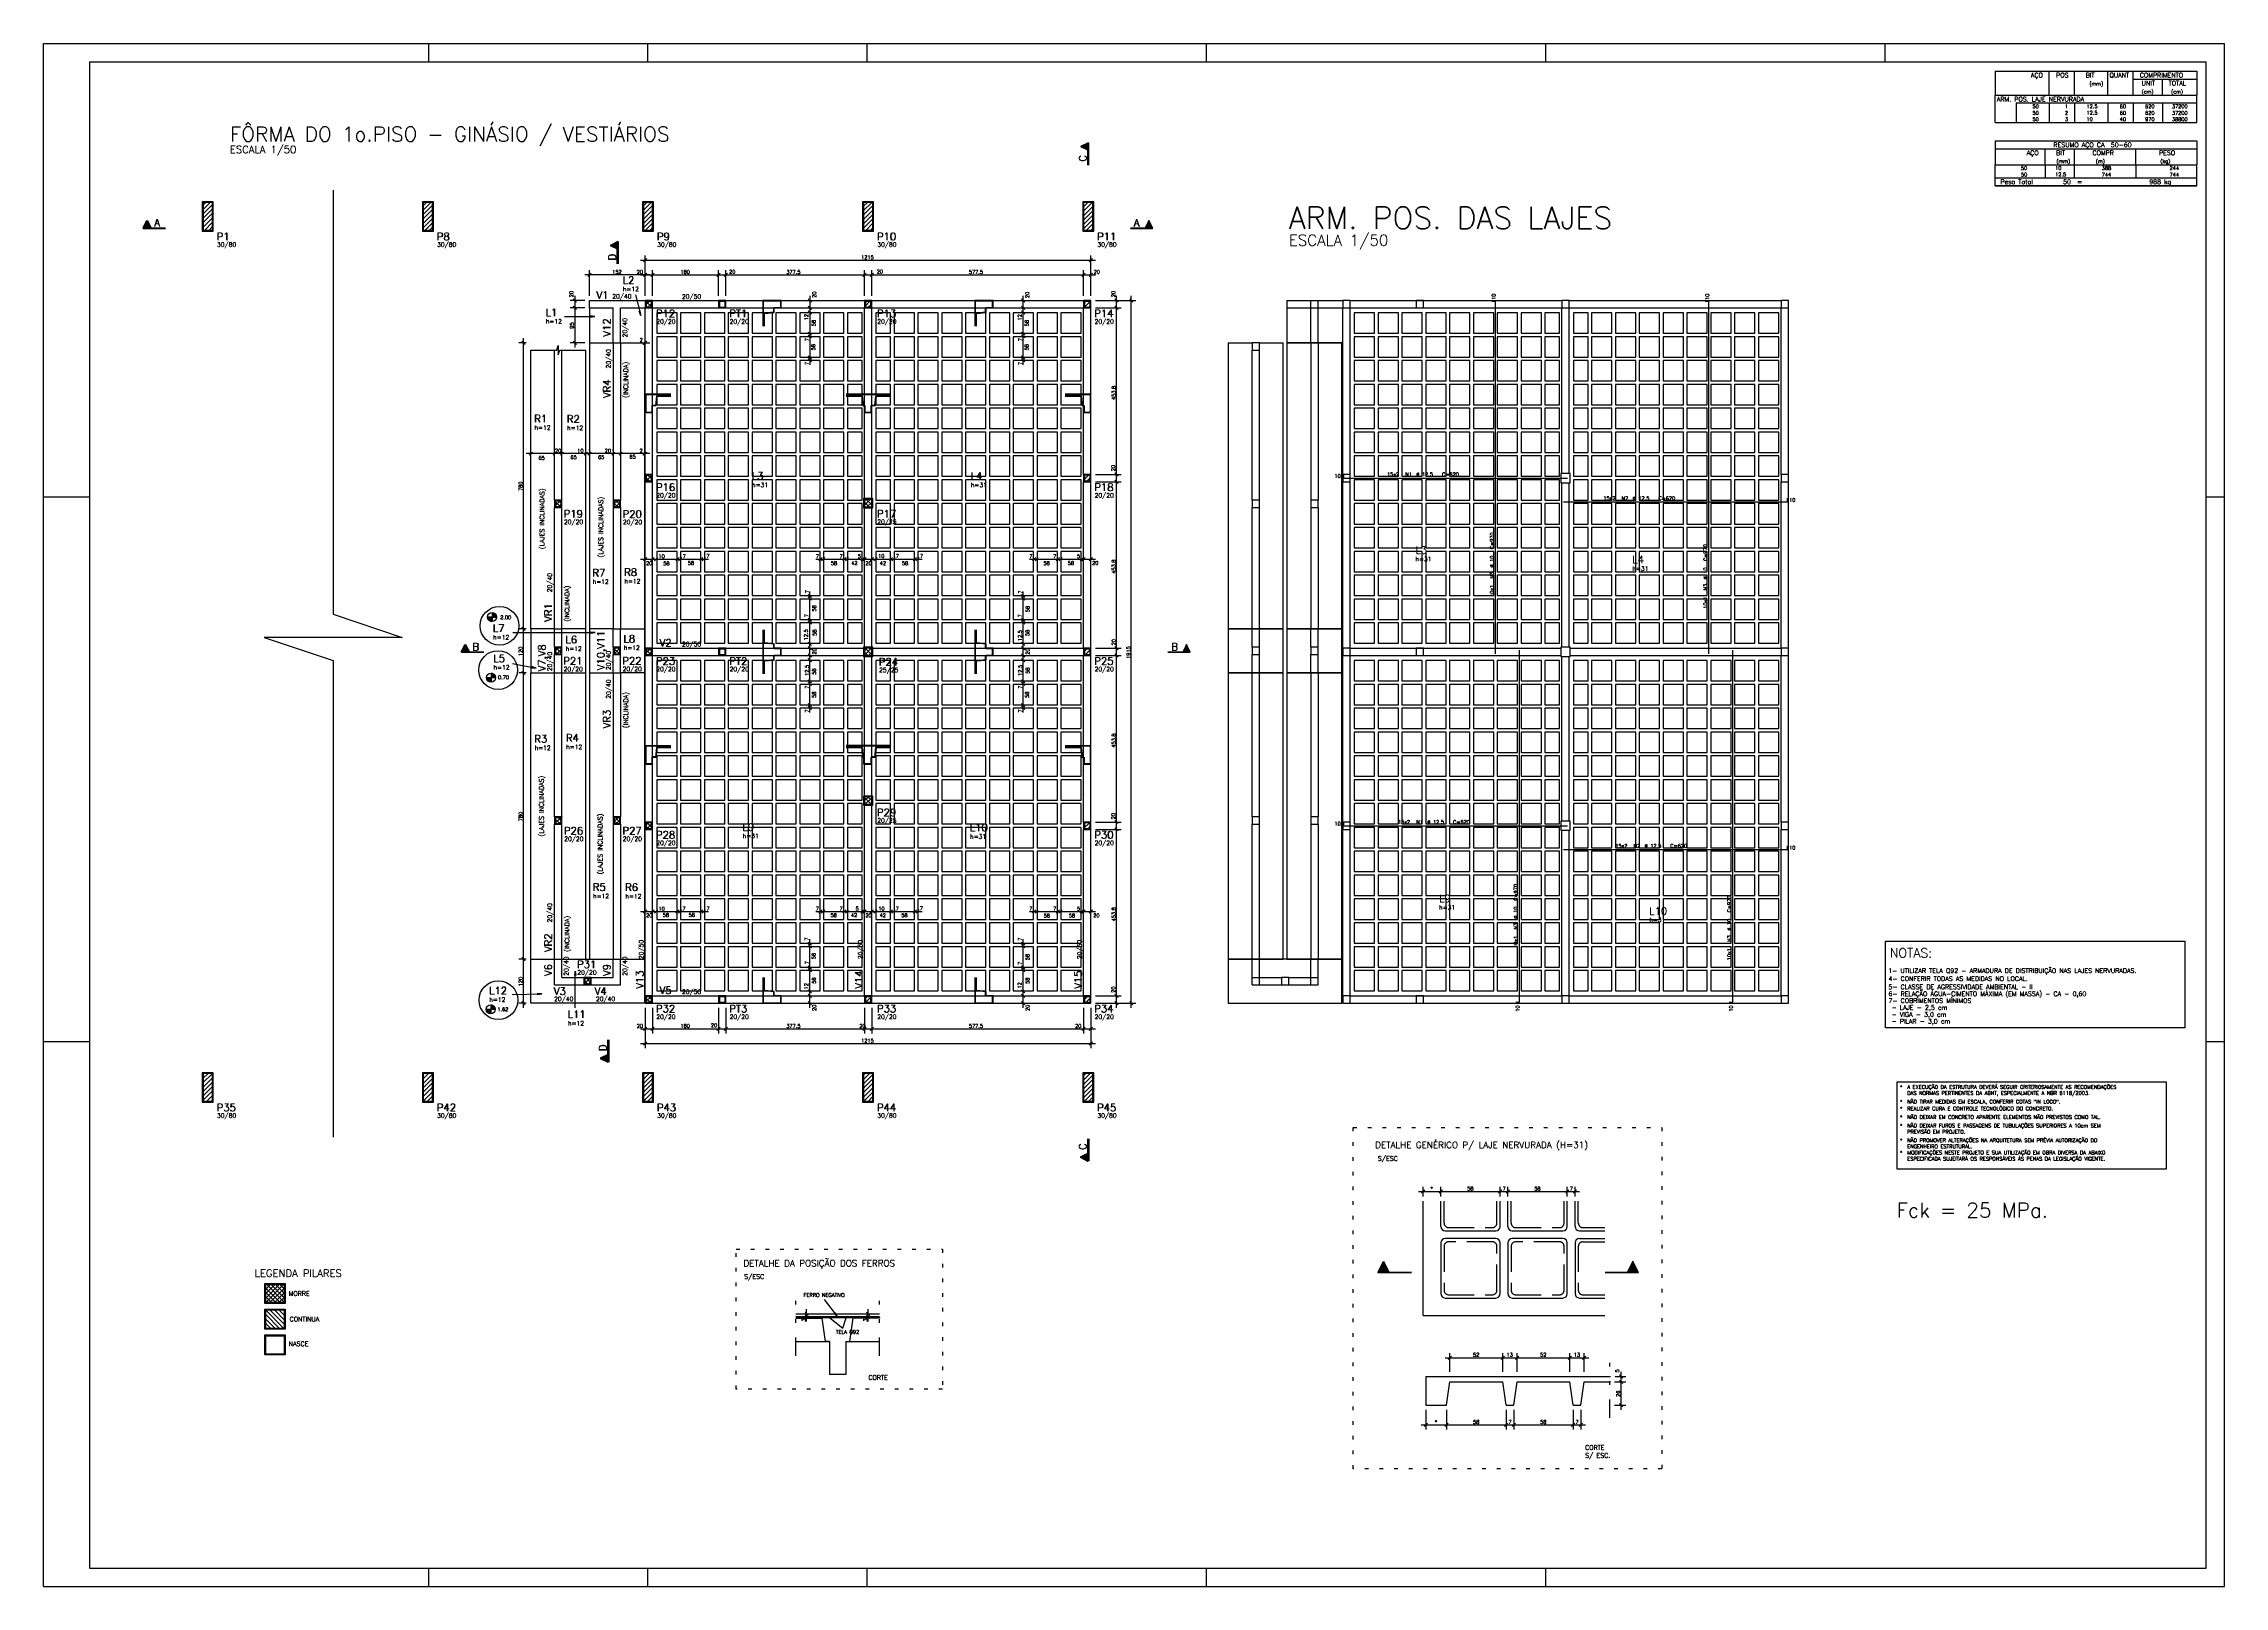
# Model space of a CAD drawing. Extents: x 797 to 1056, y -75 to 15.
# Drawn here: x 972.5 to 1032, y -26.6 to 15.5 of the extents above; entities that cross this region are included whole.
import ezdxf

# ---------------------------------------------------------------- set-up
doc = ezdxf.new("R2010")
doc.units = 0
doc.header["$MEASUREMENT"] = 0
for name, pattern in [('ESTILO_TQS_0001', [1, 0.7, -0.3]), ('ESTILO_TQS_0002', [0.4, 0.1, -0.3]), ('ESTILO_TQS_0004', [2, 0.5, -0.4, 0.1, -0.4, 0.1, -0.5])]:
    doc.linetypes.add(name, pattern=pattern)
for name, color, linetype in [('06', 6, 'CONTINUOUS'), ('1', 2, 'CONTINUOUS'), ('11', 11, 'CONTINUOUS'), ('12', 4, 'CONTINUOUS'), ('2', 4, 'CONTINUOUS'), ('3', 8, 'CONTINUOUS'), ('4', 1, 'CONTINUOUS'), ('5', 5, 'CONTINUOUS'), ('CERCADURA', 7, 'CONTINUOUS')]:
    doc.layers.add(name, color=color, linetype=linetype)
doc.styles.get("Standard").update_dxf_attribs({"font": 'ROMANS.SHX'})

msp = doc.modelspace()

# ---------------------------------------------------------------- linework, layer by layer
at = {"layer": '06'}
for p, q in [((973.76, 14.987), (1031.46, 14.987)), ((973.76, 14.987), (973.76, -26.063)), ((1031.46, -26.063), (1031.46, 14.987)), ((973.76, -26.063), (1031.46, -26.063))]:
    msp.add_line(p, q, dxfattribs=at)
at = {"layer": '1', "linetype": 'Continuous'}
for p, q in [((1025.71, 14.737), (1025.71, 14.081)), ((1025.71, 14.737), (1031.21, 14.737)), ((1027.185, 14.081), (1027.185, 14.737)), ((1027.875, 14.081), (1027.875, 14.737)), ((1028.78, 14.081), (1028.78, 14.737)), ((1029.47, 14.081), (1029.47, 14.737)), ((1029.47, 14.518), (1031.21, 14.518)), ((1030.275, 14.081), (1030.275, 14.518)), ((1031.21, 14.737), (1031.21, 14.081)), ((1025.71, 14.081), (1031.21, 14.081)), ((1025.71, 13.862), (1025.71, 14.081)), ((1025.71, 14.081), (1031.21, 14.081)), ((1025.71, 13.687), (1025.71, 13.862)), ((1025.71, 13.512), (1025.71, 13.687)), ((1031.21, 13.862), (1026.285, 13.862)), ((1026.285, 13.862), (1026.285, 13.687)), ((1026.285, 13.687), (1026.285, 13.512)), ((1027.185, 13.862), (1027.185, 13.687)), ((1027.185, 13.687), (1027.185, 13.512)), ((1027.875, 13.862), (1027.875, 13.687)), ((1027.875, 13.687), (1027.875, 13.512)), ((1028.78, 13.862), (1028.78, 13.687)), ((1028.78, 13.687), (1028.78, 13.512)), ((1029.47, 13.862), (1029.47, 13.687)), ((1029.47, 13.687), (1029.47, 13.512)), ((1030.275, 13.862), (1030.275, 13.687)), ((1030.275, 13.687), (1030.275, 13.512)), ((1031.21, 13.862), (1031.21, 14.081)), ((1031.21, 13.687), (1031.21, 13.862)), ((1031.21, 13.512), (1031.21, 13.687)), ((1025.71, 13.337), (1025.71, 13.512)), ((1025.71, 13.337), (1031.21, 13.337)), ((1026.285, 13.512), (1026.285, 13.337)), ((1027.185, 13.512), (1027.185, 13.337)), ((1027.875, 13.512), (1027.875, 13.337)), ((1028.78, 13.512), (1028.78, 13.337)), ((1029.47, 13.512), (1029.47, 13.337)), ((1030.275, 13.512), (1030.275, 13.337)), ((1031.21, 13.337), (1031.21, 13.512)), ((1000.987, 12.786), (1000.78, 12.682)), ((1000.78, 12.682), (1000.986, 12.579)), ((1000.986, 12.784), (1000.782, 12.682)), ((1000.782, 12.682), (1000.986, 12.58)), ((1000.993, 12.774), (1000.785, 12.671)), ((1000.785, 12.693), (1000.992, 12.59)), ((1000.992, 12.773), (1000.787, 12.671)), ((1000.787, 12.693), (1000.992, 12.591)), ((1000.796, 12.69), (1000.796, 12.672)), ((1000.808, 12.69), (1000.808, 12.672)), ((1000.812, 12.698), (1000.812, 12.666)), ((1000.824, 12.698), (1000.824, 12.666)), ((1000.828, 12.706), (1000.828, 12.658)), ((1000.84, 12.706), (1000.84, 12.658)), ((1000.844, 12.714), (1000.844, 12.65)), ((1000.856, 12.714), (1000.856, 12.65)), ((1000.86, 12.722), (1000.86, 12.642)), ((1000.872, 12.722), (1000.872, 12.642)), ((1000.876, 12.73), (1000.876, 12.634)), ((1000.888, 12.73), (1000.888, 12.634)), ((1000.891, 12.738), (1000.891, 12.626)), ((1000.904, 12.738), (1000.904, 12.626)), ((1000.907, 12.746), (1000.907, 12.618)), ((1000.92, 12.746), (1000.92, 12.618)), ((1000.923, 12.754), (1000.923, 12.61)), ((1000.936, 12.754), (1000.936, 12.61)), ((1000.939, 12.762), (1000.939, 12.602)), ((1000.952, 12.762), (1000.952, 12.602)), ((1000.955, 12.77), (1000.955, 12.594)), ((1000.968, 12.77), (1000.968, 12.594)), ((1000.971, 12.778), (1000.971, 12.586)), ((1000.975, 12.178), (1000.975, 12.786)), ((1000.984, 12.778), (1000.984, 12.586)), ((1000.986, 12.784), (1000.986, 12.178)), ((1000.987, 12.178), (1000.987, 12.786)), ((1000.999, 12.784), (1000.999, 12.178)), ((1025.71, 12.837), (1025.71, 12.181)), ((1025.71, 12.837), (1031.21, 12.837)), ((1025.71, 12.618), (1031.21, 12.618)), ((1027.07, 12.181), (1027.07, 12.618)), ((1027.875, 12.181), (1027.875, 12.618)), ((1029.543, 12.181), (1029.543, 12.618)), ((1031.21, 12.837), (1031.21, 12.181)), ((1025.71, 12.181), (1031.21, 12.181)), ((1025.71, 12.006), (1025.71, 12.181)), ((1025.71, 11.831), (1025.71, 12.006)), ((1027.07, 12.181), (1027.07, 12.006)), ((1027.07, 12.006), (1027.07, 11.831)), ((1027.875, 12.006), (1027.875, 12.181)), ((1027.875, 11.831), (1027.875, 12.006)), ((1029.543, 12.181), (1029.543, 12.006)), ((1029.543, 12.006), (1029.543, 11.831)), ((1031.21, 12.006), (1031.21, 12.181)), ((1031.21, 11.831), (1031.21, 12.006)), ((1025.71, 11.831), (1031.21, 11.831)), ((1025.71, 11.612), (1025.71, 11.831)), ((1025.71, 11.831), (1031.21, 11.831)), ((1031.21, 11.612), (1025.71, 11.612)), ((1025.71, 11.612), (1031.21, 11.612)), ((1031.21, 11.612), (1031.21, 11.831)), ((975.217, 10.46), (975.321, 10.668)), ((975.218, 10.461), (975.321, 10.666)), ((975.228, 10.455), (975.332, 10.662)), ((975.836, 10.455), (975.228, 10.455)), ((975.836, 10.442), (975.228, 10.442)), ((975.229, 10.456), (975.332, 10.66)), ((975.229, 10.468), (975.836, 10.468)), ((975.229, 10.456), (975.836, 10.456)), ((975.236, 10.483), (975.427, 10.483)), ((975.236, 10.471), (975.427, 10.471)), ((975.244, 10.499), (975.419, 10.499)), ((975.244, 10.487), (975.419, 10.487)), ((975.252, 10.515), (975.411, 10.515)), ((975.252, 10.503), (975.411, 10.503)), ((975.26, 10.531), (975.403, 10.531)), ((975.26, 10.519), (975.403, 10.519)), ((975.268, 10.547), (975.396, 10.547)), ((975.268, 10.535), (975.396, 10.535)), ((975.276, 10.563), (975.388, 10.563)), ((975.276, 10.551), (975.388, 10.551)), ((975.284, 10.579), (975.38, 10.579)), ((975.284, 10.567), (975.38, 10.567)), ((975.292, 10.595), (975.372, 10.595)), ((975.292, 10.582), (975.372, 10.582)), ((975.3, 10.611), (975.364, 10.611)), ((975.3, 10.598), (975.364, 10.598)), ((975.308, 10.627), (975.356, 10.627)), ((975.308, 10.614), (975.356, 10.614)), ((975.316, 10.643), (975.348, 10.643)), ((975.316, 10.63), (975.348, 10.63)), ((975.324, 10.659), (975.341, 10.659)), ((975.324, 10.646), (975.341, 10.646)), ((975.332, 10.662), (975.435, 10.456)), ((975.332, 10.66), (975.434, 10.456)), ((975.343, 10.668), (975.446, 10.461)), ((975.343, 10.666), (975.445, 10.461)), ((1002.136, 10.467), (1002.744, 10.467)), ((1002.743, 10.456), (1002.136, 10.456)), ((1002.136, 10.455), (1002.744, 10.455)), ((1002.743, 10.443), (1002.136, 10.443)), ((1002.64, 10.662), (1002.537, 10.456)), ((1002.64, 10.66), (1002.538, 10.456)), ((1002.736, 10.471), (1002.544, 10.471)), ((1002.736, 10.458), (1002.544, 10.458)), ((1002.651, 10.657), (1002.548, 10.45)), ((1002.651, 10.655), (1002.549, 10.45)), ((1002.728, 10.487), (1002.552, 10.487)), ((1002.728, 10.474), (1002.552, 10.474)), ((1002.72, 10.503), (1002.56, 10.503)), ((1002.72, 10.49), (1002.56, 10.49)), ((1002.712, 10.519), (1002.568, 10.519)), ((1002.712, 10.506), (1002.568, 10.506)), ((1002.704, 10.535), (1002.576, 10.535)), ((1002.704, 10.522), (1002.576, 10.522)), ((1002.696, 10.551), (1002.584, 10.551)), ((1002.696, 10.538), (1002.584, 10.538)), ((1002.688, 10.567), (1002.592, 10.567)), ((1002.688, 10.554), (1002.592, 10.554)), ((1002.68, 10.582), (1002.6, 10.582)), ((1002.68, 10.57), (1002.6, 10.57)), ((1002.672, 10.598), (1002.608, 10.598)), ((1002.672, 10.586), (1002.608, 10.586)), ((1002.664, 10.614), (1002.616, 10.614)), ((1002.664, 10.602), (1002.616, 10.602)), ((1002.656, 10.63), (1002.624, 10.63)), ((1002.656, 10.618), (1002.624, 10.618)), ((1002.733, 10.449), (1002.629, 10.657)), ((1002.731, 10.45), (1002.629, 10.655)), ((1002.648, 10.646), (1002.631, 10.646)), ((1002.648, 10.634), (1002.631, 10.634)), ((1002.744, 10.455), (1002.64, 10.662)), ((1002.743, 10.456), (1002.64, 10.66)), ((988.162, 10.091), (987.954, 9.987)), ((987.954, 9.987), (988.161, 9.884)), ((988.161, 10.089), (987.956, 9.987)), ((987.956, 9.987), (988.161, 9.885)), ((988.167, 10.079), (987.96, 9.976)), ((987.96, 9.998), (988.166, 9.895)), ((988.166, 10.078), (987.962, 9.976)), ((987.962, 9.998), (988.166, 9.896)), ((987.97, 9.995), (987.97, 9.977)), ((987.983, 9.995), (987.983, 9.977)), ((987.986, 10.003), (987.986, 9.971)), ((987.999, 10.003), (987.999, 9.971)), ((988.002, 10.011), (988.002, 9.963)), ((988.015, 10.011), (988.015, 9.963)), ((988.018, 10.019), (988.018, 9.955)), ((988.031, 10.019), (988.031, 9.955)), ((988.034, 10.027), (988.034, 9.947)), ((988.047, 10.027), (988.047, 9.947)), ((988.05, 10.035), (988.05, 9.939)), ((988.062, 10.035), (988.062, 9.939)), ((988.066, 10.043), (988.066, 9.931)), ((988.078, 10.043), (988.078, 9.931)), ((988.082, 10.051), (988.082, 9.923)), ((988.094, 10.051), (988.094, 9.923)), ((988.098, 10.059), (988.098, 9.915)), ((988.11, 10.059), (988.11, 9.915)), ((988.114, 10.067), (988.114, 9.907)), ((988.126, 10.067), (988.126, 9.907)), ((988.13, 10.075), (988.13, 9.899)), ((988.142, 10.075), (988.142, 9.899)), ((988.146, 10.083), (988.146, 9.891)), ((988.149, 9.483), (988.149, 10.091)), ((988.158, 10.083), (988.158, 9.891)), ((988.161, 10.089), (988.161, 9.483)), ((988.162, 9.483), (988.162, 10.091)), ((988.173, 10.089), (988.173, 9.483)), ((992.615, 8.483), (992.115, 8.483)), ((992.115, 8.483), (992.115, 7.783)), ((992.615, 8.47), (992.115, 8.47)), ((992.128, 8.483), (992.128, 7.783)), ((992.603, 8.283), (992.603, 8.483)), ((992.615, 8.283), (992.615, 8.483)), ((998.392, 8.483), (997.892, 8.483)), ((997.892, 8.483), (997.892, 7.783)), ((998.392, 8.47), (997.892, 8.47)), ((997.904, 8.483), (997.904, 7.783)), ((998.379, 8.283), (998.379, 8.483)), ((998.392, 8.283), (998.392, 8.483)), ((1008.025, 8.383), (1008.025, 8.383)), ((1010.025, 8.383), (1010.025, 8.383)), ((1014, 8.383), (1014, 8.383)), ((1019.975, 8.383), (1019.975, 8.383)), ((987.391, 8.283), (987.391, 7.333)), ((992.153, 7.783), (992.153, 8.135)), ((992.164, 8.148), (992.424, 8.173)), ((992.165, 8.135), (992.425, 8.16)), ((992.165, 7.783), (992.165, 8.135)), ((992.413, 8.16), (992.413, 8.283)), ((992.425, 8.295), (992.615, 8.295)), ((992.425, 8.16), (992.425, 8.283)), ((992.425, 8.283), (992.615, 8.283)), ((997.929, 7.783), (997.929, 8.135)), ((997.94, 8.148), (998.2, 8.173)), ((997.942, 8.135), (998.202, 8.16)), ((997.942, 7.783), (997.942, 8.135)), ((998.189, 8.16), (998.189, 8.283)), ((998.202, 8.295), (998.392, 8.295)), ((998.202, 8.16), (998.202, 8.283)), ((998.202, 8.283), (998.392, 8.283)), ((987.391, 7.333), (988.041, 7.333)), ((987.391, 7.333), (987.391, -0.467)), ((988.241, 7.333), (988.911, 7.333)), ((988.891, 7.333), (988.891, -0.467)), ((1005.555, 7.233), (1005.555, 7.233)), ((985.791, -0.467), (985.791, 7.133)), ((987.291, -0.467), (987.291, 7.133)), ((988.911, 5.93), (988.911, 5.43)), ((989.611, 5.93), (988.911, 5.93)), ((989.611, 5.917), (988.911, 5.917)), ((988.911, 5.442), (989.111, 5.442)), ((988.911, 5.43), (989.111, 5.43)), ((988.923, 5.93), (988.923, 5.43)), ((989.098, 5.43), (989.098, 5.62)), ((989.111, 5.632), (989.211, 5.632)), ((989.111, 5.43), (989.111, 5.62)), ((989.111, 5.62), (989.211, 5.62)), ((989.199, 5.621), (989.224, 5.881)), ((989.211, 5.62), (989.236, 5.88)), ((989.236, 5.892), (989.611, 5.892)), ((989.236, 5.88), (989.611, 5.88)), ((994.886, 5.93), (994.386, 5.93)), ((994.886, 5.917), (994.386, 5.917)), ((994.386, 5.892), (994.811, 5.892)), ((994.386, 5.88), (994.811, 5.88)), ((994.811, 5.88), (994.836, 5.62)), ((994.823, 5.881), (994.848, 5.621)), ((994.836, 5.632), (994.886, 5.632)), ((994.836, 5.62), (994.886, 5.62)), ((995.586, 5.93), (994.886, 5.93)), ((995.586, 5.917), (994.886, 5.917)), ((994.886, 5.62), (994.886, 5.43)), ((994.886, 5.442), (995.086, 5.442)), ((994.886, 5.43), (995.086, 5.43)), ((994.898, 5.62), (994.898, 5.43)), ((995.073, 5.43), (995.073, 5.62)), ((995.086, 5.632), (995.186, 5.632)), ((995.086, 5.43), (995.086, 5.62)), ((995.086, 5.62), (995.186, 5.62)), ((995.174, 5.621), (995.199, 5.881)), ((995.186, 5.62), (995.211, 5.88)), ((995.211, 5.892), (995.586, 5.892)), ((995.211, 5.88), (995.586, 5.88)), ((1001.061, 5.93), (1000.361, 5.93)), ((1001.061, 5.917), (1000.361, 5.917)), ((1000.361, 5.892), (1000.786, 5.892)), ((1000.361, 5.88), (1000.786, 5.88)), ((1000.786, 5.88), (1000.811, 5.62)), ((1000.798, 5.881), (1000.823, 5.621)), ((1000.811, 5.632), (1000.861, 5.632)), ((1000.811, 5.62), (1000.861, 5.62)), ((1000.861, 5.62), (1000.861, 5.43)), ((1000.861, 5.442), (1001.061, 5.442)), ((1000.861, 5.43), (1001.061, 5.43)), ((1000.873, 5.62), (1000.873, 5.43)), ((1001.048, 5.43), (1001.048, 5.93)), ((1001.061, 5.43), (1001.061, 5.93)), ((1008.025, 3.645), (1008.025, 3.645)), ((1014, 3.645), (1014, 3.645)), ((1019.975, 3.645), (1019.975, 3.645)), ((1005.555, 2.945), (1005.555, 2.945)), ((1007.155, 2.945), (1007.155, 2.945)), ((984.609, -0.143), (984.859, -0.143)), ((984.734, -0.15), (984.609, -0.15)), ((984.734, -0.158), (984.61, -0.158)), ((984.734, -0.166), (984.611, -0.166)), ((984.734, -0.174), (984.613, -0.174)), ((984.734, -0.182), (984.615, -0.182)), ((984.734, -0.19), (984.618, -0.19)), ((984.734, -0.198), (984.622, -0.198)), ((984.734, -0.206), (984.626, -0.206)), ((984.734, -0.214), (984.631, -0.214)), ((984.734, -0.222), (984.637, -0.222)), ((984.734, -0.23), (984.644, -0.23)), ((984.734, -0.238), (984.653, -0.238)), ((984.734, -0.246), (984.663, -0.246)), ((984.734, -0.254), (984.676, -0.254)), ((984.734, -0.261), (984.695, -0.261)), ((984.734, -0.018), (984.734, -0.268)), ((984.734, -0.024), (984.772, -0.024)), ((984.734, -0.032), (984.791, -0.032)), ((984.734, -0.039), (984.805, -0.039)), ((984.734, -0.047), (984.815, -0.047)), ((984.734, -0.055), (984.823, -0.055)), ((984.734, -0.063), (984.831, -0.063)), ((984.734, -0.071), (984.837, -0.071)), ((984.734, -0.079), (984.842, -0.079)), ((984.734, -0.087), (984.846, -0.087)), ((984.734, -0.095), (984.85, -0.095)), ((984.734, -0.103), (984.852, -0.103)), ((984.734, -0.111), (984.855, -0.111)), ((984.734, -0.119), (984.857, -0.119)), ((984.734, -0.127), (984.858, -0.127)), ((984.734, -0.135), (984.859, -0.135)), ((986.441, -0.467), (985.791, -0.467)), ((985.791, -0.467), (985.791, -1.667)), ((987.291, -0.467), (986.641, -0.467)), ((987.291, -1.667), (987.291, -0.467)), ((988.041, -0.467), (987.391, -0.467)), ((987.391, -0.467), (987.391, -1.667)), ((988.241, -0.467), (988.891, -0.467)), ((988.891, -0.467), (988.891, -1.667)), ((992.115, -0.492), (992.115, -1.192)), ((992.128, -0.492), (992.128, -1.192)), ((992.153, -0.845), (992.153, -0.492)), ((992.165, -0.845), (992.165, -0.492)), ((997.892, -0.492), (997.892, -1.192)), ((997.904, -0.492), (997.904, -1.192)), ((997.929, -0.845), (997.929, -0.492)), ((997.942, -0.845), (997.942, -0.492)), ((983.889, -1.095), (983.992, -0.888)), ((983.89, -1.094), (983.992, -0.89)), ((983.9, -1.101), (984.003, -0.893)), ((984.508, -1.101), (983.9, -1.101)), ((984.508, -1.113), (983.9, -1.113)), ((983.901, -1.1), (984.003, -0.895)), ((983.901, -1.087), (984.508, -1.087)), ((983.901, -1.1), (984.508, -1.1)), ((983.908, -1.072), (984.099, -1.072)), ((983.908, -1.085), (984.099, -1.085)), ((983.916, -1.056), (984.091, -1.056)), ((983.916, -1.069), (984.091, -1.069)), ((983.924, -1.04), (984.083, -1.04)), ((983.924, -1.053), (984.083, -1.053)), ((983.932, -1.024), (984.075, -1.024)), ((983.932, -1.037), (984.075, -1.037)), ((983.94, -1.008), (984.067, -1.008)), ((983.94, -1.021), (984.067, -1.021)), ((983.948, -0.992), (984.059, -0.992)), ((983.948, -1.005), (984.059, -1.005)), ((983.956, -0.976), (984.051, -0.976)), ((983.956, -0.989), (984.051, -0.989)), ((983.964, -0.96), (984.043, -0.96)), ((983.964, -0.973), (984.043, -0.973)), ((983.971, -0.945), (984.035, -0.945)), ((983.971, -0.957), (984.035, -0.957)), ((983.979, -0.929), (984.027, -0.929)), ((983.979, -0.941), (984.027, -0.941)), ((983.987, -0.913), (984.019, -0.913)), ((983.987, -0.925), (984.019, -0.925)), ((983.995, -0.897), (984.013, -0.897)), ((983.995, -0.909), (984.013, -0.909)), ((984.003, -0.893), (984.107, -1.1)), ((984.003, -0.895), (984.106, -1.1)), ((984.015, -0.888), (984.118, -1.094)), ((984.015, -0.89), (984.117, -1.094)), ((992.424, -0.882), (992.164, -0.857)), ((992.425, -0.87), (992.165, -0.845)), ((992.413, -0.992), (992.413, -0.87)), ((992.425, -0.992), (992.425, -0.87)), ((992.615, -0.992), (992.425, -0.992)), ((992.615, -1.005), (992.425, -1.005)), ((992.425, -1.18), (992.615, -1.18)), ((992.603, -1.192), (992.603, -0.992)), ((992.615, -1.192), (992.615, -0.992)), ((998.2, -0.882), (997.94, -0.857)), ((998.202, -0.87), (997.942, -0.845)), ((998.189, -0.992), (998.189, -0.87)), ((998.202, -0.992), (998.202, -0.87)), ((998.392, -0.992), (998.202, -0.992)), ((998.392, -1.005), (998.202, -1.005)), ((998.202, -1.18), (998.392, -1.18)), ((998.379, -1.192), (998.379, -0.992)), ((998.392, -1.192), (998.392, -0.992)), ((1003.161, -1.088), (1003.769, -1.088)), ((1003.768, -1.1), (1003.161, -1.1)), ((1003.161, -1.101), (1003.769, -1.101)), ((1003.768, -1.112), (1003.161, -1.112)), ((1003.665, -0.893), (1003.562, -1.1)), ((1003.665, -0.895), (1003.563, -1.1)), ((1003.761, -1.085), (1003.569, -1.085)), ((1003.761, -1.097), (1003.569, -1.097)), ((1003.676, -0.899), (1003.573, -1.105)), ((1003.676, -0.901), (1003.574, -1.105)), ((1003.753, -1.069), (1003.577, -1.069)), ((1003.753, -1.081), (1003.577, -1.081)), ((1003.745, -1.053), (1003.585, -1.053)), ((1003.745, -1.065), (1003.585, -1.065)), ((1003.737, -1.037), (1003.593, -1.037)), ((1003.737, -1.049), (1003.593, -1.049)), ((1003.729, -1.021), (1003.601, -1.021)), ((1003.729, -1.033), (1003.601, -1.033)), ((1003.721, -1.005), (1003.609, -1.005)), ((1003.721, -1.017), (1003.609, -1.017)), ((1003.713, -0.989), (1003.617, -0.989)), ((1003.713, -1.001), (1003.617, -1.001)), ((1003.705, -0.973), (1003.625, -0.973)), ((1003.705, -0.985), (1003.625, -0.985)), ((1003.697, -0.957), (1003.633, -0.957)), ((1003.697, -0.97), (1003.633, -0.97)), ((1003.689, -0.941), (1003.641, -0.941)), ((1003.689, -0.954), (1003.641, -0.954)), ((1003.681, -0.925), (1003.649, -0.925)), ((1003.681, -0.938), (1003.649, -0.938)), ((1003.758, -1.106), (1003.654, -0.899)), ((1003.756, -1.105), (1003.654, -0.901)), ((1003.673, -0.909), (1003.656, -0.909)), ((1003.673, -0.922), (1003.656, -0.922)), ((1003.769, -1.101), (1003.665, -0.893)), ((1003.768, -1.1), (1003.665, -0.895)), ((1005.555, -1.067), (1005.555, -1.067)), ((1007.155, -1.067), (1007.155, -1.067)), ((1008.025, -1.092), (1008.025, -1.092)), ((1010.026, -1.092), (1010.026, -1.092)), ((1014, -1.092), (1014, -1.092)), ((1019.975, -1.092), (1019.975, -1.092)), ((984.707, -1.668), (984.707, -1.918)), ((984.707, -1.674), (984.745, -1.674)), ((984.707, -1.682), (984.764, -1.682)), ((984.707, -1.69), (984.778, -1.69)), ((984.707, -1.698), (984.788, -1.698)), ((984.707, -1.706), (984.796, -1.706)), ((984.707, -1.714), (984.803, -1.714)), ((984.707, -1.721), (984.809, -1.721)), ((984.707, -1.729), (984.815, -1.729)), ((984.707, -1.737), (984.819, -1.737)), ((984.707, -1.745), (984.822, -1.745)), ((984.707, -1.753), (984.825, -1.753)), ((984.707, -1.761), (984.828, -1.761)), ((984.707, -1.769), (984.83, -1.769)), ((984.707, -1.777), (984.831, -1.777)), ((985.791, -1.667), (986.441, -1.667)), ((985.791, -9.467), (985.791, -1.667)), ((986.641, -1.667), (987.291, -1.667)), ((987.291, -9.467), (987.291, -1.667)), ((987.391, -1.667), (988.041, -1.667)), ((987.391, -1.667), (987.391, -9.467)), ((988.891, -1.667), (988.241, -1.667)), ((988.891, -1.667), (988.891, -9.467)), ((992.115, -1.192), (992.115, -1.692)), ((992.128, -1.192), (992.128, -1.692)), ((992.153, -1.692), (992.153, -1.34)), ((992.164, -1.327), (992.424, -1.302)), ((992.165, -1.34), (992.425, -1.315)), ((992.165, -1.692), (992.165, -1.34)), ((992.413, -1.315), (992.413, -1.192)), ((992.425, -1.315), (992.425, -1.192)), ((992.425, -1.192), (992.615, -1.192)), ((997.892, -1.192), (997.892, -1.692)), ((997.904, -1.192), (997.904, -1.692)), ((997.929, -1.692), (997.929, -1.34)), ((997.94, -1.327), (998.2, -1.302)), ((997.942, -1.34), (998.202, -1.315)), ((997.942, -1.692), (997.942, -1.34)), ((998.189, -1.315), (998.189, -1.192)), ((998.202, -1.315), (998.202, -1.192)), ((998.202, -1.192), (998.392, -1.192)), ((984.582, -1.793), (984.832, -1.793)), ((984.707, -1.801), (984.582, -1.801)), ((984.707, -1.809), (984.583, -1.809)), ((984.707, -1.817), (984.584, -1.817)), ((984.707, -1.825), (984.586, -1.825)), ((984.707, -1.832), (984.588, -1.832)), ((984.707, -1.84), (984.591, -1.84)), ((984.707, -1.848), (984.595, -1.848)), ((984.707, -1.856), (984.599, -1.856)), ((984.707, -1.864), (984.604, -1.864)), ((984.707, -1.872), (984.61, -1.872)), ((984.707, -1.88), (984.617, -1.88)), ((984.707, -1.888), (984.626, -1.888)), ((984.707, -1.896), (984.636, -1.896)), ((984.707, -1.904), (984.649, -1.904)), ((984.707, -1.912), (984.668, -1.912)), ((984.707, -1.785), (984.832, -1.785)), ((988.911, -3.65), (988.911, -4.15)), ((989.611, -3.65), (988.911, -3.65)), ((989.611, -3.663), (988.911, -3.663)), ((988.911, -4.138), (989.111, -4.138)), ((988.911, -4.15), (989.111, -4.15)), ((988.923, -3.65), (988.923, -4.15)), ((989.098, -4.15), (989.098, -3.96)), ((989.111, -3.948), (989.211, -3.948)), ((989.111, -4.15), (989.111, -3.96)), ((989.111, -3.96), (989.211, -3.96)), ((989.199, -3.959), (989.224, -3.699)), ((989.211, -3.96), (989.236, -3.7)), ((989.236, -3.688), (989.611, -3.688)), ((989.236, -3.7), (989.611, -3.7)), ((994.386, -3.638), (995.086, -3.638)), ((994.386, -3.65), (995.086, -3.65)), ((994.386, -3.688), (994.811, -3.688)), ((994.386, -3.7), (994.811, -3.7)), ((994.811, -3.7), (994.836, -3.96)), ((994.823, -3.699), (994.848, -3.959)), ((994.836, -3.948), (994.886, -3.948)), ((994.836, -3.96), (994.886, -3.96)), ((994.873, -4.15), (994.873, -3.96)), ((994.886, -4.15), (994.886, -3.96)), ((994.886, -4.138), (995.086, -4.138)), ((994.886, -4.15), (995.086, -4.15)), ((995.073, -4.15), (995.073, -3.96)), ((995.086, -3.638), (995.586, -3.638)), ((995.086, -3.65), (995.586, -3.65)), ((995.086, -3.948), (995.186, -3.948)), ((995.086, -3.96), (995.186, -3.96)), ((995.086, -4.15), (995.086, -3.96)), ((995.174, -3.959), (995.199, -3.699)), ((995.186, -3.96), (995.211, -3.7)), ((995.211, -3.688), (995.586, -3.688)), ((995.211, -3.7), (995.586, -3.7)), ((1001.061, -3.65), (1000.361, -3.65)), ((1001.061, -3.663), (1000.361, -3.663)), ((1000.361, -3.688), (1000.786, -3.688)), ((1000.361, -3.7), (1000.786, -3.7)), ((1000.786, -3.7), (1000.811, -3.96)), ((1000.798, -3.699), (1000.823, -3.959)), ((1000.811, -3.948), (1000.861, -3.948)), ((1000.811, -3.96), (1000.861, -3.96)), ((1000.861, -3.96), (1000.861, -4.15)), ((1000.861, -4.138), (1001.061, -4.138)), ((1000.861, -4.15), (1001.061, -4.15)), ((1000.873, -3.96), (1000.873, -4.15)), ((1001.048, -4.15), (1001.048, -3.65)), ((1001.061, -4.15), (1001.061, -3.65)), ((1005.555, -5.692), (1005.555, -5.692)), ((1007.155, -5.692), (1007.155, -5.692)), ((1008.025, -5.83), (1008.025, -5.83)), ((1014, -5.83), (1014, -5.83)), ((1019.975, -5.83), (1019.975, -5.83)), ((985.791, -10.667), (985.791, -9.467)), ((985.791, -9.467), (986.441, -9.467)), ((986.641, -9.467), (988.041, -9.467)), ((988.241, -9.467), (988.891, -9.467)), ((988.891, -9.467), (988.891, -10.667)), ((992.115, -9.967), (992.115, -10.667)), ((992.128, -9.967), (992.128, -10.667)), ((992.153, -10.32), (992.153, -9.967)), ((992.165, -10.32), (992.165, -9.967)), ((997.892, -9.967), (997.892, -10.667)), ((997.904, -9.967), (997.904, -10.667)), ((997.929, -10.32), (997.929, -9.967)), ((997.942, -10.32), (997.942, -9.967)), ((1006.355, -10.067), (1006.355, -10.067)), ((988.891, -10.667), (985.791, -10.667)), ((992.115, -10.655), (992.615, -10.655)), ((992.115, -10.667), (992.615, -10.667)), ((992.424, -10.357), (992.164, -10.332)), ((992.425, -10.345), (992.165, -10.32)), ((992.413, -10.467), (992.413, -10.345)), ((992.425, -10.467), (992.425, -10.345)), ((992.615, -10.467), (992.425, -10.467)), ((992.615, -10.48), (992.425, -10.48)), ((992.603, -10.667), (992.603, -10.467)), ((992.615, -10.667), (992.615, -10.467)), ((997.892, -10.655), (998.392, -10.655)), ((997.892, -10.667), (998.392, -10.667)), ((998.2, -10.357), (997.94, -10.332)), ((998.202, -10.345), (997.942, -10.32)), ((998.189, -10.467), (998.189, -10.345)), ((998.202, -10.467), (998.202, -10.345)), ((998.392, -10.467), (998.202, -10.467)), ((998.392, -10.48), (998.202, -10.48)), ((998.379, -10.667), (998.379, -10.467)), ((998.392, -10.667), (998.392, -10.467)), ((1008.025, -10.567), (1008.025, -10.567)), ((1010.025, -10.567), (1010.025, -10.567)), ((1014, -10.567), (1014, -10.567)), ((1019.975, -10.567), (1019.975, -10.567)), ((987.893, -12.274), (987.893, -11.667)), ((987.906, -11.667), (987.906, -12.275)), ((987.906, -12.274), (987.906, -11.667)), ((987.919, -11.667), (987.919, -12.275)), ((987.693, -12.16), (987.9, -12.057)), ((987.901, -12.287), (987.693, -12.183)), ((987.695, -12.16), (987.9, -12.058)), ((987.9, -12.285), (987.695, -12.183)), ((987.699, -12.172), (987.906, -12.068)), ((987.906, -12.275), (987.699, -12.172)), ((987.701, -12.172), (987.906, -12.069)), ((987.906, -12.274), (987.701, -12.172)), ((987.702, -12.18), (987.702, -12.162)), ((987.715, -12.18), (987.715, -12.162)), ((987.718, -12.188), (987.718, -12.156)), ((987.731, -12.188), (987.731, -12.156)), ((987.734, -12.196), (987.734, -12.148)), ((987.747, -12.196), (987.747, -12.148)), ((987.75, -12.204), (987.75, -12.14)), ((987.763, -12.204), (987.763, -12.14)), ((987.766, -12.212), (987.766, -12.132)), ((987.779, -12.212), (987.779, -12.132)), ((987.782, -12.219), (987.782, -12.124)), ((987.795, -12.219), (987.795, -12.124)), ((987.798, -12.227), (987.798, -12.116)), ((987.811, -12.227), (987.811, -12.116)), ((987.814, -12.235), (987.814, -12.108)), ((987.827, -12.235), (987.827, -12.108)), ((987.83, -12.243), (987.83, -12.1)), ((987.843, -12.243), (987.843, -12.1)), ((987.846, -12.251), (987.846, -12.092)), ((987.859, -12.251), (987.859, -12.092)), ((987.862, -12.259), (987.862, -12.084)), ((987.874, -12.259), (987.874, -12.084)), ((987.878, -12.267), (987.878, -12.076)), ((987.89, -12.267), (987.89, -12.076)), ((1000.774, -14.855), (1000.981, -14.752)), ((1000.776, -14.855), (1000.981, -14.753)), ((1000.78, -14.867), (1000.986, -14.763)), ((1000.782, -14.867), (1000.986, -14.764)), ((1000.783, -14.875), (1000.783, -14.857)), ((1000.796, -14.875), (1000.796, -14.857)), ((1000.799, -14.883), (1000.799, -14.851)), ((1000.812, -14.883), (1000.812, -14.851)), ((1000.815, -14.891), (1000.815, -14.843)), ((1000.828, -14.891), (1000.828, -14.843)), ((1000.831, -14.899), (1000.831, -14.835)), ((1000.844, -14.899), (1000.844, -14.835)), ((1000.847, -14.907), (1000.847, -14.827)), ((1000.86, -14.907), (1000.86, -14.827)), ((1000.863, -14.914), (1000.863, -14.819)), ((1000.876, -14.914), (1000.876, -14.819)), ((1000.879, -14.922), (1000.879, -14.811)), ((1000.891, -14.922), (1000.891, -14.811)), ((1000.895, -14.93), (1000.895, -14.803)), ((1000.907, -14.93), (1000.907, -14.803)), ((1000.911, -14.938), (1000.911, -14.795)), ((1000.923, -14.938), (1000.923, -14.795)), ((1000.927, -14.946), (1000.927, -14.787)), ((1000.939, -14.946), (1000.939, -14.787)), ((1000.943, -14.954), (1000.943, -14.779)), ((1000.955, -14.954), (1000.955, -14.779)), ((1000.959, -14.962), (1000.959, -14.771)), ((1000.971, -14.962), (1000.971, -14.771)), ((1000.974, -14.969), (1000.974, -14.362)), ((1000.986, -14.969), (1000.986, -14.362)), ((1000.987, -14.362), (1000.987, -14.97)), ((1001, -14.362), (1001, -14.97)), ((1000.982, -14.982), (1000.774, -14.878)), ((1000.981, -14.98), (1000.776, -14.878)), ((1000.987, -14.97), (1000.78, -14.867)), ((1000.986, -14.969), (1000.782, -14.867)), ((993.018, -19.136), (995.298, -19.136)), ((993.018, -19.203), (995.298, -19.203)), ((993.018, -19.216), (995.298, -19.216)), ((993.018, -19.218), (995.298, -19.218)), ((993.018, -19.231), (995.298, -19.231)), ((993.018, -19.256), (993.738, -19.256)), ((993.828, -19.886), (993.738, -19.256)), ((994.488, -19.886), (994.578, -19.256)), ((995.298, -19.256), (994.578, -19.256)), ((993.018, -19.886), (993.828, -19.886)), ((993.933, -19.886), (993.828, -19.886)), ((993.933, -19.886), (993.933, -20.786)), ((994.383, -19.886), (994.488, -19.886)), ((994.383, -19.886), (994.383, -20.786)), ((994.488, -19.886), (995.298, -19.886)), ((994.383, -20.786), (993.933, -20.786)), ((1010.191, -20.842), (1015.227, -20.842)), ((1010.191, -20.842), (1010.191, -21.622)), ((1010.757, -21.622), (1010.847, -20.992)), ((1010.847, -20.992), (1012.287, -20.992)), ((1012.377, -21.622), (1012.287, -20.992)), ((1012.587, -21.622), (1012.677, -20.992)), ((1012.677, -20.992), (1014.117, -20.992)), ((1014.207, -21.622), (1014.117, -20.992)), ((1014.417, -21.622), (1014.507, -20.992)), ((1014.507, -20.992), (1015.227, -20.992)), ((1010.191, -21.622), (1010.757, -21.622)), ((1012.377, -21.622), (1012.587, -21.622)), ((1014.207, -21.622), (1014.417, -21.622))]:
    msp.add_line(p, q, dxfattribs=at)
at = {"layer": '1', "linetype": 'ESTILO_TQS_0001'}
for p, q in [((1010.688, -16.663), (1010.688, -16.063)), ((1012.128, -16.663), (1012.128, -16.063)), ((1012.518, -16.663), (1012.518, -16.063)), ((1013.958, -16.663), (1013.958, -16.063)), ((1014.348, -16.663), (1014.348, -16.063)), ((1010.808, -16.783), (1012.008, -16.783)), ((1012.008, -17.173), (1010.808, -17.173)), ((1012.638, -16.783), (1013.838, -16.783)), ((1013.838, -17.173), (1012.638, -17.173)), ((1014.468, -16.783), (1015.068, -16.783)), ((1014.468, -17.173), (1015.068, -17.173)), ((1010.688, -17.293), (1010.688, -18.493)), ((1012.128, -18.493), (1012.128, -17.293)), ((1012.518, -17.293), (1012.518, -18.493)), ((1013.958, -18.493), (1013.958, -17.293)), ((1014.348, -17.293), (1014.348, -18.493)), ((1010.808, -18.613), (1012.008, -18.613)), ((1012.638, -18.613), (1013.838, -18.613)), ((1014.468, -18.613), (1015.068, -18.613))]:
    msp.add_line(p, q, dxfattribs=at)
at = {"layer": '1', "linetype": 'Continuous'}
for points in [[(980.406, 11.495), (980.406, -0.068), (982.289, -0.696), (978.524, -0.696), (980.406, -1.323), (980.406, -14.318)], [(976.836, 10.378), (977.136, 10.378), (977.136, 11.178), (976.836, 11.178), (976.836, 10.378)], [(976.848, 10.39), (977.123, 10.39), (977.123, 11.165), (976.848, 11.165), (976.848, 10.39)], [(976.861, 10.403), (977.111, 10.403), (977.111, 11.153), (976.861, 11.153), (976.861, 10.403)], [(982.836, 10.378), (983.136, 10.378), (983.136, 11.178), (982.836, 11.178), (982.836, 10.378)], [(982.848, 10.39), (983.123, 10.39), (983.123, 11.165), (982.848, 11.165), (982.848, 10.39)], [(982.861, 10.403), (983.111, 10.403), (983.111, 11.153), (982.861, 11.153), (982.861, 10.403)], [(988.836, 10.378), (989.136, 10.378), (989.136, 11.178), (988.836, 11.178), (988.836, 10.378)], [(988.848, 10.39), (989.123, 10.39), (989.123, 11.165), (988.848, 11.165), (988.848, 10.39)], [(988.861, 10.403), (989.111, 10.403), (989.111, 11.153), (988.861, 11.153), (988.861, 10.403)], [(994.836, 10.378), (995.136, 10.378), (995.136, 11.178), (994.836, 11.178), (994.836, 10.378)], [(994.848, 10.39), (995.123, 10.39), (995.123, 11.165), (994.848, 11.165), (994.848, 10.39)], [(994.861, 10.403), (995.111, 10.403), (995.111, 11.153), (994.861, 11.153), (994.861, 10.403)], [(1000.836, 10.378), (1001.136, 10.378), (1001.136, 11.178), (1000.836, 11.178), (1000.836, 10.378)], [(1000.848, 10.39), (1001.123, 10.39), (1001.123, 11.165), (1000.848, 11.165), (1000.848, 10.39)], [(1000.861, 10.403), (1001.111, 10.403), (1001.111, 11.153), (1000.861, 11.153), (1000.861, 10.403)], [(987.391, 8.483), (988.141, 8.483)], [(987.391, 8.283), (987.391, 8.483)], [(988.141, 8.483), (988.911, 8.483)], [(988.911, 8.283), (989.111, 8.283), (989.111, 8.483), (988.911, 8.483), (988.911, 8.283)], [(988.923, 8.295), (989.098, 8.295), (989.098, 8.47), (988.923, 8.47), (988.923, 8.295)], [(988.936, 8.308), (989.086, 8.308), (989.086, 8.458), (988.936, 8.458), (988.936, 8.308)], [(989.111, 8.483), (990.911, 8.483)], [(990.911, 8.283), (991.111, 8.283), (991.111, 8.483), (990.911, 8.483), (990.911, 8.283)], [(990.923, 8.295), (991.098, 8.295), (991.098, 8.47), (990.923, 8.47), (990.923, 8.295)], [(990.936, 8.308), (991.086, 8.308), (991.086, 8.458), (990.936, 8.458), (990.936, 8.308)], [(991.111, 8.483), (994.886, 8.483)], [(994.886, 8.283), (995.086, 8.283), (995.086, 8.483), (994.886, 8.483), (994.886, 8.283)], [(994.898, 8.295), (995.073, 8.295), (995.073, 8.47), (994.898, 8.47), (994.898, 8.295)], [(994.911, 8.308), (995.061, 8.308), (995.061, 8.458), (994.911, 8.458), (994.911, 8.308)], [(995.086, 8.483), (1000.861, 8.483)], [(1000.861, 8.283), (1001.061, 8.283), (1001.061, 8.483), (1000.861, 8.483), (1000.861, 8.283)], [(1000.873, 8.295), (1001.048, 8.295), (1001.048, 8.47), (1000.873, 8.47), (1000.873, 8.295)], [(1000.886, 8.308), (1001.036, 8.308), (1001.036, 8.458), (1000.886, 8.458), (1000.886, 8.308)], [(1007.925, 8.283), (1008.125, 8.283), (1008.125, 8.483), (1007.925, 8.483), (1007.925, 8.283)], [(1009.925, 8.283), (1010.125, 8.283), (1010.125, 8.483), (1009.925, 8.483), (1009.925, 8.283)], [(1013.9, 8.283), (1014.1, 8.283), (1014.1, 8.483), (1013.9, 8.483), (1013.9, 8.283)], [(1019.875, 8.283), (1020.075, 8.283), (1020.075, 8.483), (1019.875, 8.483), (1019.875, 8.283)], [(987.391, 8.283), (988.041, 8.283)], [(988.041, 7.333), (988.041, 8.283)], [(988.241, 8.283), (988.911, 8.283)], [(988.241, 7.333), (988.241, 8.283)], [(988.911, 3.745), (988.911, 8.283)], [(989.111, 8.283), (990.911, 8.283)], [(989.111, 3.745), (989.111, 8.283)], [(991.111, 8.283), (994.886, 8.283)], [(994.886, 3.087), (994.886, 8.283)], [(995.086, 8.283), (1000.861, 8.283)], [(995.086, 3.087), (995.086, 8.283)], [(1000.861, 3.745), (1000.861, 8.283)], [(1001.061, 3.745), (1001.061, 8.283)], [(985.791, 7.133), (986.499, 7.133), (986.541, 7.258), (986.541, 7.008), (986.583, 7.133), (987.291, 7.133)], [(988.041, 7.333), (988.041, 3.045)], [(988.041, 7.333), (988.241, 7.333)], [(988.241, 7.333), (988.241, 3.045)], [(1005.455, 7.133), (1005.655, 7.133), (1005.655, 7.333), (1005.455, 7.333), (1005.455, 7.133)], [(986.441, 3.045), (986.441, 7.133)], [(986.641, 3.045), (986.641, 7.133)], [(988.911, 3.545), (989.111, 3.545), (989.111, 3.745), (988.911, 3.745), (988.911, 3.545)], [(988.923, 3.558), (989.098, 3.558), (989.098, 3.733), (988.923, 3.733), (988.923, 3.558)], [(988.936, 3.57), (989.086, 3.57), (989.086, 3.72), (988.936, 3.72), (988.936, 3.57)], [(1000.861, 3.545), (1001.061, 3.545), (1001.061, 3.745), (1000.861, 3.745), (1000.861, 3.545)], [(1000.873, 3.558), (1001.048, 3.558), (1001.048, 3.733), (1000.873, 3.733), (1000.873, 3.558)], [(1000.886, 3.57), (1001.036, 3.57), (1001.036, 3.72), (1000.886, 3.72), (1000.886, 3.57)], [(1007.925, 3.545), (1008.125, 3.545), (1008.125, 3.745), (1007.925, 3.745), (1007.925, 3.545)], [(1013.875, 3.52), (1014.125, 3.52), (1014.125, 3.77), (1013.875, 3.77), (1013.875, 3.52)], [(1019.875, 3.545), (1020.075, 3.545), (1020.075, 3.745), (1019.875, 3.745), (1019.875, 3.545)], [(986.441, 2.845), (986.641, 2.845), (986.641, 3.045), (986.441, 3.045), (986.441, 2.845)], [(986.453, 2.858), (986.628, 2.858), (986.628, 3.033), (986.453, 3.033), (986.453, 2.858)], [(986.466, 2.87), (986.616, 2.87), (986.616, 3.02), (986.466, 3.02), (986.466, 2.87)], [(988.041, 2.845), (988.241, 2.845), (988.241, 3.045), (988.041, 3.045), (988.041, 2.845)], [(988.053, 2.858), (988.228, 2.858), (988.228, 3.033), (988.053, 3.033), (988.053, 2.858)], [(988.066, 2.87), (988.216, 2.87), (988.216, 3.02), (988.066, 3.02), (988.066, 2.87)], [(988.911, -0.992), (988.911, 3.545)], [(989.111, -0.992), (989.111, 3.545)], [(994.861, 2.837), (995.111, 2.837), (995.111, 3.087), (994.861, 3.087), (994.861, 2.837)], [(994.873, 2.85), (995.098, 2.85), (995.098, 3.075), (994.873, 3.075), (994.873, 2.85)], [(994.886, 2.862), (995.086, 2.862), (995.086, 3.062), (994.886, 3.062), (994.886, 2.862)], [(1000.861, -0.992), (1000.861, 3.545)], [(1001.061, -0.992), (1001.061, 3.545)], [(1005.455, 2.845), (1005.655, 2.845), (1005.655, 3.045), (1005.455, 3.045), (1005.455, 2.845)], [(1007.055, 2.845), (1007.255, 2.845), (1007.255, 3.045), (1007.055, 3.045), (1007.055, 2.845)], [(986.441, -0.467), (986.441, 2.845)], [(986.641, -0.467), (986.641, 2.845)], [(988.041, 2.845), (988.041, -0.467)], [(988.241, 2.845), (988.241, -0.467)], [(994.886, -0.967), (994.886, 2.837)], [(995.086, -0.967), (995.086, 2.837)], [(986.441, -0.967), (986.441, -0.467)], [(986.441, -0.467), (986.641, -0.467)], [(986.641, -0.967), (986.641, -0.467)], [(988.041, -0.967), (988.041, -0.467)], [(988.041, -0.467), (988.241, -0.467)], [(988.241, -0.967), (988.241, -0.467)], [(986.441, -1.167), (986.641, -1.167), (986.641, -0.967), (986.441, -0.967), (986.441, -1.167)], [(986.441, -1.667), (986.441, -1.167)], [(986.453, -1.155), (986.628, -1.155), (986.628, -0.98), (986.453, -0.98), (986.453, -1.155)], [(986.466, -1.142), (986.616, -1.142), (986.616, -0.992), (986.466, -0.992), (986.466, -1.142)], [(986.641, -1.667), (986.641, -1.167)], [(988.041, -1.167), (988.241, -1.167), (988.241, -0.967), (988.041, -0.967), (988.041, -1.167)], [(988.041, -1.667), (988.041, -1.167)], [(988.053, -1.155), (988.228, -1.155), (988.228, -0.98), (988.053, -0.98), (988.053, -1.155)], [(988.066, -1.142), (988.216, -1.142), (988.216, -0.992), (988.066, -0.992), (988.066, -1.142)], [(988.241, -1.667), (988.241, -1.167)], [(988.911, -1.192), (989.111, -1.192), (989.111, -0.992), (988.911, -0.992), (988.911, -1.192)], [(988.923, -1.18), (989.098, -1.18), (989.098, -1.005), (988.923, -1.005), (988.923, -1.18)], [(988.936, -1.167), (989.086, -1.167), (989.086, -1.017), (988.936, -1.017), (988.936, -1.167)], [(989.111, -0.992), (990.912, -0.992)], [(990.912, -1.192), (991.112, -1.192), (991.112, -0.992), (990.912, -0.992), (990.912, -1.192)], [(990.924, -1.18), (991.099, -1.18), (991.099, -1.005), (990.924, -1.005), (990.924, -1.18)], [(990.937, -1.167), (991.087, -1.167), (991.087, -1.017), (990.937, -1.017), (990.937, -1.167)], [(991.112, -0.992), (994.861, -0.992)], [(994.861, -1.217), (995.111, -1.217), (995.111, -0.967), (994.861, -0.967), (994.861, -1.217)], [(994.873, -1.205), (995.098, -1.205), (995.098, -0.98), (994.873, -0.98), (994.873, -1.205)], [(994.886, -1.192), (995.086, -1.192), (995.086, -0.992), (994.886, -0.992), (994.886, -1.192)], [(995.111, -0.992), (1000.861, -0.992)], [(1000.861, -1.192), (1001.061, -1.192), (1001.061, -0.992), (1000.861, -0.992), (1000.861, -1.192)], [(1000.873, -1.18), (1001.048, -1.18), (1001.048, -1.005), (1000.873, -1.005), (1000.873, -1.18)], [(1000.886, -1.167), (1001.036, -1.167), (1001.036, -1.017), (1000.886, -1.017), (1000.886, -1.167)], [(1005.455, -1.167), (1005.655, -1.167), (1005.655, -0.967), (1005.455, -0.967), (1005.455, -1.167)], [(1007.055, -1.167), (1007.255, -1.167), (1007.255, -0.967), (1007.055, -0.967), (1007.055, -1.167)], [(1007.925, -1.192), (1008.125, -1.192), (1008.125, -0.992), (1007.925, -0.992), (1007.925, -1.192)], [(1009.926, -1.192), (1010.126, -1.192), (1010.126, -0.992), (1009.926, -0.992), (1009.926, -1.192)], [(1013.875, -1.217), (1014.125, -1.217), (1014.125, -0.967), (1013.875, -0.967), (1013.875, -1.217)], [(1019.875, -1.192), (1020.075, -1.192), (1020.075, -0.992), (1019.875, -0.992), (1019.875, -1.192)], [(986.441, -5.567), (986.441, -1.667)], [(986.441, -1.667), (986.641, -1.667)], [(986.641, -5.567), (986.641, -1.667)], [(988.041, -1.667), (988.041, -5.567)], [(988.041, -1.667), (988.241, -1.667)], [(988.241, -1.667), (988.241, -5.567)], [(988.911, -5.73), (988.911, -1.192)], [(989.111, -1.192), (990.912, -1.192)], [(989.111, -5.73), (989.111, -1.192)], [(991.112, -1.192), (994.861, -1.192)], [(994.886, -5.022), (994.886, -1.217)], [(995.086, -5.022), (995.086, -1.217)], [(995.111, -1.192), (1000.861, -1.192)], [(1000.861, -5.73), (1000.861, -1.192)], [(1001.061, -5.73), (1001.061, -1.192)], [(994.861, -5.272), (995.111, -5.272), (995.111, -5.022), (994.861, -5.022), (994.861, -5.272)], [(994.873, -5.259), (995.098, -5.259), (995.098, -5.034), (994.873, -5.034), (994.873, -5.259)], [(994.886, -5.247), (995.086, -5.247), (995.086, -5.047), (994.886, -5.047), (994.886, -5.247)], [(994.886, -10.467), (994.886, -5.272)], [(995.086, -10.467), (995.086, -5.272)], [(986.441, -5.592), (986.441, -5.567)], [(986.441, -5.792), (986.641, -5.792), (986.641, -5.592), (986.441, -5.592), (986.441, -5.792)], [(986.441, -9.467), (986.441, -5.792)], [(986.453, -5.78), (986.628, -5.78), (986.628, -5.605), (986.453, -5.605), (986.453, -5.78)], [(986.466, -5.767), (986.616, -5.767), (986.616, -5.617), (986.466, -5.617), (986.466, -5.767)], [(986.641, -5.592), (986.641, -5.567)], [(986.641, -9.467), (986.641, -5.792)], [(988.041, -5.567), (988.041, -5.592)], [(988.041, -5.792), (988.241, -5.792), (988.241, -5.592), (988.041, -5.592), (988.041, -5.792)], [(988.041, -5.792), (988.041, -9.467)], [(988.053, -5.78), (988.228, -5.78), (988.228, -5.605), (988.053, -5.605), (988.053, -5.78)], [(988.066, -5.767), (988.216, -5.767), (988.216, -5.617), (988.066, -5.617), (988.066, -5.767)], [(988.241, -5.567), (988.241, -5.592)], [(988.241, -5.792), (988.241, -9.467)], [(988.911, -5.93), (989.111, -5.93), (989.111, -5.73), (988.911, -5.73), (988.911, -5.93)], [(988.911, -10.467), (988.911, -5.93)], [(988.923, -5.917), (989.098, -5.917), (989.098, -5.742), (988.923, -5.742), (988.923, -5.917)], [(988.936, -5.905), (989.086, -5.905), (989.086, -5.755), (988.936, -5.755), (988.936, -5.905)], [(989.111, -10.467), (989.111, -5.93)], [(1000.861, -5.93), (1001.061, -5.93), (1001.061, -5.73), (1000.861, -5.73), (1000.861, -5.93)], [(1000.861, -10.467), (1000.861, -5.93)], [(1000.873, -5.917), (1001.048, -5.917), (1001.048, -5.742), (1000.873, -5.742), (1000.873, -5.917)], [(1000.886, -5.905), (1001.036, -5.905), (1001.036, -5.755), (1000.886, -5.755), (1000.886, -5.905)], [(1001.061, -10.467), (1001.061, -5.93)], [(1005.455, -5.792), (1005.655, -5.792), (1005.655, -5.592), (1005.455, -5.592), (1005.455, -5.792)], [(1007.055, -5.792), (1007.255, -5.792), (1007.255, -5.592), (1007.055, -5.592), (1007.055, -5.792)], [(1007.925, -5.93), (1008.125, -5.93), (1008.125, -5.73), (1007.925, -5.73), (1007.925, -5.93)], [(1013.875, -5.955), (1014.125, -5.955), (1014.125, -5.705), (1013.875, -5.705), (1013.875, -5.955)], [(1019.875, -5.93), (1020.075, -5.93), (1020.075, -5.73), (1019.875, -5.73), (1019.875, -5.93)], [(986.441, -10.167), (986.441, -9.467)], [(986.441, -9.467), (986.641, -9.467)], [(986.641, -9.967), (986.641, -9.467)], [(988.041, -9.967), (988.041, -9.467)], [(988.041, -9.467), (988.241, -9.467)], [(988.241, -10.167), (988.241, -9.467)], [(1022.719, -8.981), (1030.882, -8.981), (1030.882, -11.343), (1022.719, -11.343), (1022.719, -8.981)], [(986.641, -9.967), (987.241, -9.967)], [(987.241, -10.167), (987.441, -10.167), (987.441, -9.967), (987.241, -9.967), (987.241, -10.167)], [(987.253, -10.155), (987.428, -10.155), (987.428, -9.98), (987.253, -9.98), (987.253, -10.155)], [(987.266, -10.142), (987.416, -10.142), (987.416, -9.992), (987.266, -9.992), (987.266, -10.142)], [(987.441, -9.967), (988.041, -9.967)], [(1006.255, -10.167), (1006.455, -10.167), (1006.455, -9.967), (1006.255, -9.967), (1006.255, -10.167)], [(986.441, -10.167), (987.241, -10.167)], [(987.441, -10.167), (988.241, -10.167)], [(988.911, -10.667), (989.111, -10.667), (989.111, -10.467), (988.911, -10.467), (988.911, -10.667)], [(988.923, -10.655), (989.098, -10.655), (989.098, -10.48), (988.923, -10.48), (988.923, -10.655)], [(988.936, -10.642), (989.086, -10.642), (989.086, -10.492), (988.936, -10.492), (988.936, -10.642)], [(989.111, -10.467), (990.911, -10.467)], [(989.111, -10.667), (990.911, -10.667)], [(990.911, -10.667), (991.111, -10.667), (991.111, -10.467), (990.911, -10.467), (990.911, -10.667)], [(990.923, -10.655), (991.098, -10.655), (991.098, -10.48), (990.923, -10.48), (990.923, -10.655)], [(990.936, -10.642), (991.086, -10.642), (991.086, -10.492), (990.936, -10.492), (990.936, -10.642)], [(991.111, -10.467), (994.886, -10.467)], [(991.111, -10.667), (994.886, -10.667)], [(994.886, -10.667), (995.086, -10.667), (995.086, -10.467), (994.886, -10.467), (994.886, -10.667)], [(994.898, -10.655), (995.073, -10.655), (995.073, -10.48), (994.898, -10.48), (994.898, -10.655)], [(994.911, -10.642), (995.061, -10.642), (995.061, -10.492), (994.911, -10.492), (994.911, -10.642)], [(995.086, -10.467), (1000.861, -10.467)], [(995.086, -10.667), (1000.861, -10.667)], [(1000.861, -10.667), (1001.061, -10.667), (1001.061, -10.467), (1000.861, -10.467), (1000.861, -10.667)], [(1000.873, -10.655), (1001.048, -10.655), (1001.048, -10.48), (1000.873, -10.48), (1000.873, -10.655)], [(1000.886, -10.642), (1001.036, -10.642), (1001.036, -10.492), (1000.886, -10.492), (1000.886, -10.642)], [(1007.925, -10.667), (1008.125, -10.667), (1008.125, -10.467), (1007.925, -10.467), (1007.925, -10.667)], [(1009.925, -10.667), (1010.125, -10.667), (1010.125, -10.467), (1009.925, -10.467), (1009.925, -10.667)], [(1013.9, -10.667), (1014.1, -10.667), (1014.1, -10.467), (1013.9, -10.467), (1013.9, -10.667)], [(1019.875, -10.667), (1020.075, -10.667), (1020.075, -10.467), (1019.875, -10.467), (1019.875, -10.667)], [(976.836, -13.362), (977.136, -13.362), (977.136, -12.562), (976.836, -12.562), (976.836, -13.362)], [(976.848, -13.35), (977.123, -13.35), (977.123, -12.575), (976.848, -12.575), (976.848, -13.35)], [(976.861, -13.337), (977.111, -13.337), (977.111, -12.587), (976.861, -12.587), (976.861, -13.337)], [(982.836, -13.362), (983.136, -13.362), (983.136, -12.562), (982.836, -12.562), (982.836, -13.362)], [(982.848, -13.35), (983.123, -13.35), (983.123, -12.575), (982.848, -12.575), (982.848, -13.35)], [(982.861, -13.337), (983.111, -13.337), (983.111, -12.587), (982.861, -12.587), (982.861, -13.337)], [(988.836, -13.362), (989.136, -13.362), (989.136, -12.562), (988.836, -12.562), (988.836, -13.362)], [(988.848, -13.35), (989.123, -13.35), (989.123, -12.575), (988.848, -12.575), (988.848, -13.35)], [(988.861, -13.337), (989.111, -13.337), (989.111, -12.587), (988.861, -12.587), (988.861, -13.337)], [(994.836, -13.362), (995.136, -13.362), (995.136, -12.562), (994.836, -12.562), (994.836, -13.362)], [(994.848, -13.35), (995.123, -13.35), (995.123, -12.575), (994.848, -12.575), (994.848, -13.35)], [(994.861, -13.337), (995.111, -13.337), (995.111, -12.587), (994.861, -12.587), (994.861, -13.337)], [(1000.836, -13.362), (1001.136, -13.362), (1001.136, -12.562), (1000.836, -12.562), (1000.836, -13.362)], [(1000.848, -13.35), (1001.123, -13.35), (1001.123, -12.575), (1000.848, -12.575), (1000.848, -13.35)], [(1000.861, -13.337), (1001.111, -13.337), (1001.111, -12.587), (1000.861, -12.587), (1000.861, -13.337)], [(1030.381, -12.818), (1023.032, -12.818), (1023.032, -15.186), (1030.381, -15.186), (1030.381, -12.818)], [(1010.118, -19.183), (1010.118, -16.063)], [(978.541, -18.305), (979.091, -18.305), (979.091, -18.855), (978.541, -18.855), (978.541, -18.305)], [(978.553, -18.317), (979.078, -18.317), (979.078, -18.842), (978.553, -18.842), (978.553, -18.317)], [(978.566, -18.33), (979.066, -18.33), (979.066, -18.83), (978.566, -18.83), (978.566, -18.33)], [(978.541, -19.555), (978.541, -19.005), (979.091, -19.005), (979.091, -19.555), (978.541, -19.555)], [(978.553, -19.542), (978.553, -19.017), (979.078, -19.017), (979.078, -19.542), (978.553, -19.542)], [(978.566, -19.53), (978.566, -19.03), (979.066, -19.03), (979.066, -19.53), (978.566, -19.53)], [(1010.118, -19.183), (1015.068, -19.183)], [(978.541, -19.705), (979.091, -19.705), (979.091, -20.255), (978.541, -20.255), (978.541, -19.705)], [(978.553, -19.717), (979.078, -19.717), (979.078, -20.242), (978.553, -20.242), (978.553, -19.717)], [(978.566, -19.73), (979.066, -19.73), (979.066, -20.23), (978.566, -20.23), (978.566, -19.73)]]:
    msp.add_lwpolyline(points, dxfattribs=at)
for centre, radius in [((984.938, -0.381), 0.528), ((984.734, -0.143), 0.125), ((984.901, -1.587), 0.528), ((984.707, -1.793), 0.125), ((984.908, -10.585), 0.528), ((984.885, -10.544), 0), ((993.039, -19.244), 0.0075), ((993.489, -19.244), 0.0075), ((993.939, -19.244), 0.0075), ((994.389, -19.244), 0.0075), ((994.839, -19.244), 0.0075), ((995.289, -19.244), 0.0075)]:
    msp.add_circle(centre, radius, dxfattribs=at)
at = {"layer": '1', "linetype": 'ESTILO_TQS_0001'}
for centre, start, end in [((1010.808, -16.663), 180, 270), ((1010.808, -17.293), 90, 180), ((1012.008, -16.663), 270, 0), ((1012.008, -17.293), 0, 90), ((1012.638, -16.663), 180, 270), ((1012.638, -17.293), 90, 180), ((1013.838, -16.663), 270, 0), ((1013.838, -17.293), 0, 90), ((1014.468, -16.663), 180, 270), ((1014.468, -17.293), 90, 180), ((1010.808, -18.493), 180, 270), ((1012.008, -18.493), 270, 0), ((1012.638, -18.493), 180, 270), ((1013.838, -18.493), 270, 0), ((1014.468, -18.493), 180, 270)]:
    msp.add_arc(centre, 0.12, start, end, dxfattribs=at)
at = {"layer": '11', "linetype": 'Continuous'}
for p, q in [((976.986, 10.778), (976.986, 10.778)), ((982.986, 10.778), (982.986, 10.778)), ((988.986, 10.778), (988.986, 10.778)), ((994.986, 10.778), (994.986, 10.778)), ((1000.986, 10.778), (1000.986, 10.778)), ((989.011, 8.383), (989.011, 8.383)), ((991.011, 8.383), (991.011, 8.383)), ((994.986, 8.383), (994.986, 8.383)), ((1000.961, 8.383), (1000.961, 8.383)), ((989.011, 3.645), (989.011, 3.645)), ((1000.961, 3.645), (1000.961, 3.645)), ((986.541, 2.945), (986.541, 2.945)), ((988.141, 2.945), (988.141, 2.945)), ((994.986, 2.962), (994.986, 2.962)), ((986.541, -1.067), (986.541, -1.067)), ((988.141, -1.067), (988.141, -1.067)), ((989.011, -1.092), (989.011, -1.092)), ((991.012, -1.092), (991.012, -1.092)), ((994.986, -1.092), (994.986, -1.092)), ((1000.961, -1.092), (1000.961, -1.092)), ((994.986, -5.147), (994.986, -5.147)), ((986.541, -5.692), (986.541, -5.692)), ((988.141, -5.692), (988.141, -5.692)), ((989.011, -5.83), (989.011, -5.83)), ((1000.961, -5.83), (1000.961, -5.83)), ((987.341, -10.067), (987.341, -10.067)), ((989.011, -10.567), (989.011, -10.567)), ((991.011, -10.567), (991.011, -10.567)), ((994.986, -10.567), (994.986, -10.567)), ((1000.961, -10.567), (1000.961, -10.567)), ((976.986, -12.962), (976.986, -12.962)), ((982.986, -12.962), (982.986, -12.962)), ((988.986, -12.962), (988.986, -12.962)), ((994.986, -12.962), (994.986, -12.962)), ((1000.986, -12.962), (1000.986, -12.962))]:
    msp.add_line(p, q, dxfattribs=at)
at = {"layer": '12', "linetype": 'Continuous'}
for p, q in [((1006.405, 8.483), (1007.055, 8.483)), ((1006.405, 8.483), (1006.405, 8.283)), ((1006.405, 8.383), (1006.405, 7.333)), ((1007.055, 8.483), (1007.255, 8.483)), ((1007.055, 8.283), (1007.055, 8.483)), ((1007.255, 8.483), (1007.925, 8.483)), ((1007.255, 8.283), (1007.255, 8.483)), ((1008.125, 8.483), (1010.025, 8.483)), ((1010.025, 8.483), (1013.9, 8.483)), ((1014.1, 8.483), (1019.875, 8.483)), ((1006.405, 8.283), (1007.055, 8.283)), ((1007.055, 8.283), (1007.255, 8.283)), ((1007.055, 7.333), (1007.055, 8.283)), ((1007.255, 8.283), (1007.925, 8.283)), ((1007.255, 7.333), (1007.255, 8.283)), ((1007.925, 7.333), (1007.925, 8.283)), ((1008.125, 8.283), (1009.925, 8.283)), ((1008.125, 7.333), (1008.125, 8.283)), ((1010.125, 8.283), (1013.9, 8.283)), ((1013.9, 3.77), (1013.9, 8.283)), ((1014.1, 8.283), (1019.875, 8.283)), ((1014.1, 3.77), (1014.1, 8.283)), ((1019.875, 3.745), (1019.875, 8.283)), ((1020.075, 3.745), (1020.075, 8.283)), ((1004.805, 7.333), (1004.805, -0.467)), ((1004.805, 7.333), (1005.455, 7.333)), ((1005.655, 7.333), (1006.305, 7.333)), ((1006.305, -0.467), (1006.305, 7.333)), ((1006.405, 7.333), (1007.155, 7.333)), ((1007.155, 7.333), (1006.405, 7.333)), ((1006.405, 7.333), (1006.405, -0.467)), ((1007.055, 7.333), (1007.055, 3.045)), ((1007.155, 7.333), (1007.925, 7.333)), ((1007.905, 7.333), (1007.155, 7.333)), ((1007.255, 7.333), (1007.255, 3.045)), ((1007.905, -0.467), (1007.905, 7.333)), ((1007.925, 3.745), (1007.925, 7.333)), ((1008.125, 3.745), (1008.125, 7.333)), ((1005.455, 3.045), (1005.455, 7.133)), ((1005.655, 3.045), (1005.655, 7.133)), ((1007.925, -0.992), (1007.925, 3.545)), ((1008.125, -0.992), (1008.125, 3.545)), ((1013.897, -0.967), (1013.897, 3.52)), ((1014.097, -0.967), (1014.097, 3.52)), ((1019.875, -0.992), (1019.875, 3.545)), ((1020.075, -0.992), (1020.075, 3.545)), ((1005.455, -0.467), (1005.455, 2.845)), ((1005.655, -0.467), (1005.655, 2.845)), ((1007.055, 2.845), (1007.055, -0.467)), ((1007.255, 2.845), (1007.255, -0.467)), ((1004.805, -0.467), (1005.555, -0.467)), ((1005.555, -0.467), (1004.805, -0.467)), ((1004.805, -0.467), (1004.805, -1.667)), ((1005.455, -0.967), (1005.455, -0.467)), ((1005.555, -0.467), (1006.305, -0.467)), ((1006.305, -0.467), (1005.555, -0.467)), ((1005.655, -0.967), (1005.655, -0.467)), ((1006.305, -1.667), (1006.305, -0.467)), ((1006.405, -0.467), (1007.155, -0.467)), ((1007.155, -0.467), (1006.405, -0.467)), ((1006.405, -0.467), (1006.405, -1.667)), ((1007.055, -0.967), (1007.055, -0.467)), ((1007.155, -0.467), (1007.905, -0.467)), ((1007.905, -0.467), (1007.155, -0.467)), ((1007.255, -0.967), (1007.255, -0.467)), ((1007.905, -1.667), (1007.905, -0.467)), ((1005.455, -1.667), (1005.455, -1.167)), ((1005.655, -1.667), (1005.655, -1.167)), ((1007.055, -1.667), (1007.055, -1.167)), ((1007.255, -1.667), (1007.255, -1.167)), ((1008.125, -0.992), (1010.026, -0.992)), ((1010.026, -0.992), (1013.875, -0.992)), ((1014.125, -0.992), (1019.875, -0.992)), ((1005.555, -1.667), (1004.805, -1.667)), ((1004.805, -1.667), (1004.805, -9.467)), ((1004.805, -1.667), (1005.555, -1.667)), ((1005.455, -5.592), (1005.455, -1.667)), ((1006.305, -1.667), (1005.555, -1.667)), ((1005.555, -1.667), (1006.305, -1.667)), ((1005.655, -5.592), (1005.655, -1.667)), ((1006.305, -9.467), (1006.305, -1.667)), ((1007.155, -1.667), (1006.405, -1.667)), ((1006.405, -1.667), (1006.405, -9.467)), ((1006.405, -1.667), (1007.155, -1.667)), ((1007.055, -1.667), (1007.055, -5.592)), ((1007.905, -1.667), (1007.155, -1.667)), ((1007.155, -1.667), (1007.905, -1.667)), ((1007.255, -1.667), (1007.255, -5.592)), ((1007.905, -9.467), (1007.905, -1.667)), ((1007.925, -5.73), (1007.925, -1.192)), ((1008.125, -1.192), (1009.926, -1.192)), ((1008.125, -5.73), (1008.125, -1.192)), ((1010.126, -1.192), (1013.875, -1.192)), ((1013.9, -5.705), (1013.9, -1.217)), ((1014.1, -5.705), (1014.1, -1.217)), ((1014.125, -1.192), (1019.875, -1.192)), ((1019.875, -5.73), (1019.875, -1.192)), ((1020.075, -5.73), (1020.075, -1.192)), ((1005.455, -9.467), (1005.455, -5.792)), ((1005.655, -9.467), (1005.655, -5.792)), ((1007.055, -5.792), (1007.055, -9.467)), ((1007.255, -5.792), (1007.255, -9.467)), ((1007.925, -10.467), (1007.925, -5.93)), ((1008.125, -10.467), (1008.125, -5.93)), ((1019.875, -10.467), (1019.875, -5.93)), ((1020.075, -10.467), (1020.075, -5.93)), ((1013.9, -10.467), (1013.9, -5.955)), ((1014.1, -10.467), (1014.1, -5.955)), ((1004.805, -9.467), (1005.555, -9.467)), ((1005.555, -9.467), (1004.805, -9.467)), ((1004.805, -9.467), (1004.805, -10.667)), ((1005.455, -9.967), (1005.455, -9.467)), ((1005.555, -9.467), (1006.305, -9.467)), ((1007.155, -9.467), (1005.555, -9.467)), ((1005.655, -9.967), (1005.655, -9.467)), ((1006.405, -9.467), (1007.155, -9.467)), ((1007.055, -9.967), (1007.055, -9.467)), ((1007.155, -9.467), (1007.905, -9.467)), ((1007.905, -9.467), (1007.155, -9.467)), ((1007.255, -9.967), (1007.255, -9.467)), ((1007.905, -10.667), (1007.905, -9.467)), ((1005.455, -9.967), (1005.655, -9.967)), ((1005.455, -10.167), (1005.455, -9.967)), ((1005.655, -9.967), (1006.255, -9.967)), ((1005.655, -10.167), (1005.655, -9.967)), ((1006.455, -9.967), (1007.055, -9.967)), ((1007.055, -9.967), (1007.255, -9.967)), ((1007.055, -10.167), (1007.055, -9.967)), ((1007.255, -10.167), (1007.255, -9.967)), ((1004.805, -10.667), (1007.905, -10.667)), ((1005.455, -10.167), (1005.655, -10.167)), ((1005.655, -10.167), (1006.255, -10.167)), ((1006.455, -10.167), (1007.055, -10.167)), ((1007.055, -10.167), (1007.255, -10.167)), ((1008.125, -10.467), (1010.025, -10.467)), ((1008.125, -10.667), (1009.925, -10.667)), ((1010.025, -10.467), (1013.9, -10.467)), ((1010.125, -10.667), (1013.9, -10.667)), ((1014.1, -10.467), (1019.875, -10.467)), ((1014.1, -10.667), (1019.875, -10.667))]:
    msp.add_line(p, q, dxfattribs=at)
at = {"layer": '2', "linetype": 'Continuous'}
for p, q in [((976.836, 10.94), (977.073, 11.178)), ((976.836, 11.06), (976.953, 11.178)), ((976.836, 10.82), (977.136, 11.12)), ((976.836, 10.7), (977.136, 11)), ((976.836, 10.58), (977.136, 10.88)), ((976.836, 10.459), (977.136, 10.759)), ((982.836, 10.93), (983.084, 11.178)), ((982.836, 11.05), (982.964, 11.178)), ((982.836, 11.17), (982.843, 11.178)), ((982.836, 10.81), (983.136, 11.11)), ((982.836, 10.689), (983.136, 10.989)), ((982.836, 10.569), (983.136, 10.869)), ((982.836, 10.449), (983.136, 10.749)), ((988.836, 10.919), (989.094, 11.178)), ((988.836, 11.04), (988.974, 11.178)), ((988.836, 11.16), (988.854, 11.178)), ((988.836, 10.799), (989.136, 11.099)), ((988.836, 10.679), (989.136, 10.979)), ((988.836, 10.559), (989.136, 10.859)), ((988.836, 10.439), (989.136, 10.739)), ((994.836, 10.909), (995.105, 11.178)), ((994.836, 11.029), (994.984, 11.178)), ((994.836, 11.149), (994.864, 11.178)), ((994.836, 10.789), (995.136, 11.089)), ((994.836, 10.669), (995.136, 10.969)), ((994.836, 10.548), (995.136, 10.848)), ((994.836, 10.428), (995.136, 10.728)), ((1000.836, 10.899), (1001.115, 11.178)), ((1000.836, 11.019), (1000.995, 11.178)), ((1000.836, 11.139), (1000.875, 11.178)), ((1000.836, 10.778), (1001.136, 11.078)), ((1000.836, 10.658), (1001.136, 10.958)), ((1000.836, 10.538), (1001.136, 10.838)), ((1000.836, 10.418), (1001.136, 10.718)), ((976.874, 10.378), (977.136, 10.639)), ((976.995, 10.378), (977.136, 10.519)), ((977.115, 10.378), (977.136, 10.399)), ((982.885, 10.378), (983.136, 10.629)), ((983.005, 10.378), (983.136, 10.509)), ((983.125, 10.378), (983.136, 10.388)), ((988.895, 10.378), (989.136, 10.618)), ((989.015, 10.378), (989.136, 10.498)), ((994.906, 10.378), (995.136, 10.608)), ((995.026, 10.378), (995.136, 10.488)), ((1000.916, 10.378), (1001.136, 10.598)), ((1001.036, 10.378), (1001.136, 10.477)), ((988.786, 9.583), (1001.186, 9.583)), ((988.867, 9.538), (988.955, 9.627)), ((988.911, 9.308), (988.911, 9.708)), ((1001.017, 9.538), (1001.105, 9.627)), ((1001.061, 9.308), (1001.061, 9.708)), ((989.036, 9.183), (987.266, 9.183)), ((987.435, 9.227), (987.347, 9.138)), ((987.391, 8.608), (987.391, 9.308)), ((988.786, 9.183), (989.236, 9.183)), ((988.867, 9.138), (988.955, 9.227)), ((988.955, 9.227), (988.867, 9.138)), ((988.911, 8.608), (988.911, 9.308)), ((988.911, 8.608), (988.911, 9.308)), ((988.911, 9.183), (988.911, 9.183)), ((988.986, 9.183), (991.036, 9.183)), ((989.067, 9.138), (989.155, 9.227)), ((989.067, 9.138), (989.155, 9.227)), ((989.111, 8.608), (989.111, 9.308)), ((989.111, 8.608), (989.111, 9.308)), ((990.786, 9.183), (991.236, 9.183)), ((990.867, 9.138), (990.955, 9.227)), ((990.867, 9.138), (990.955, 9.227)), ((990.911, 8.608), (990.911, 9.308)), ((990.911, 8.608), (990.911, 9.308)), ((990.986, 9.183), (995.011, 9.183)), ((991.067, 9.138), (991.155, 9.227)), ((991.067, 9.138), (991.155, 9.227)), ((991.111, 8.608), (991.111, 9.308)), ((991.111, 8.608), (991.111, 9.308)), ((994.761, 9.183), (995.211, 9.183)), ((994.842, 9.138), (994.93, 9.227)), ((994.842, 9.138), (994.93, 9.227)), ((994.886, 8.608), (994.886, 9.308)), ((994.886, 8.608), (994.886, 9.308)), ((994.961, 9.183), (1000.986, 9.183)), ((995.042, 9.138), (995.13, 9.227)), ((995.042, 9.138), (995.13, 9.227)), ((995.086, 8.608), (995.086, 9.308)), ((995.086, 8.608), (995.086, 9.308)), ((1000.736, 9.183), (1001.186, 9.183)), ((1000.817, 9.138), (1000.905, 9.227)), ((1000.817, 9.138), (1000.905, 9.227)), ((1000.861, 8.608), (1000.861, 9.308)), ((1000.861, 8.608), (1000.861, 9.308)), ((1001.017, 9.138), (1001.105, 9.227)), ((1001.061, 8.608), (1001.061, 9.308)), ((1001.061, 9.183), (1001.061, 9.183)), ((987.266, 8.483), (986.866, 8.483)), ((986.947, 8.527), (987.035, 8.438)), ((986.947, 8.327), (987.035, 8.238)), ((986.947, 8.327), (987.035, 8.238)), ((986.991, 8.608), (986.991, 8.158)), ((986.991, 8.408), (986.991, 7.208)), ((987.391, 8.483), (987.391, 8.483)), ((987.391, 8.483), (987.391, 8.483)), ((988.911, 8.483), (988.911, 8.483)), ((988.911, 8.35), (989.044, 8.483)), ((988.911, 8.47), (988.924, 8.483)), ((988.911, 8.483), (988.911, 8.483)), ((988.911, 8.365), (988.993, 8.283)), ((988.913, 8.483), (989.111, 8.285)), ((988.964, 8.283), (989.111, 8.43)), ((989.034, 8.483), (989.111, 8.405)), ((989.111, 8.483), (989.111, 8.483)), ((989.111, 8.483), (989.111, 8.483)), ((990.911, 8.483), (990.911, 8.483)), ((990.911, 8.483), (990.911, 8.483)), ((991.111, 8.483), (991.111, 8.483)), ((991.111, 8.483), (991.111, 8.483)), ((993.357, 8.527), (993.445, 8.438)), ((993.357, 8.327), (993.445, 8.238)), ((993.357, 8.327), (993.445, 8.238)), ((993.401, 8.608), (993.401, 8.158)), ((993.401, 8.483), (993.401, 8.483)), ((993.401, 8.408), (993.401, 8.035)), ((994.886, 8.314), (995.054, 8.483)), ((994.886, 8.435), (994.934, 8.483)), ((994.886, 8.483), (994.886, 8.483)), ((994.886, 8.483), (994.886, 8.483)), ((994.974, 8.283), (995.086, 8.394)), ((995.086, 8.483), (995.086, 8.483)), ((995.086, 8.483), (995.086, 8.483)), ((999.258, 8.438), (999.169, 8.527)), ((999.258, 8.238), (999.169, 8.327)), ((999.258, 8.238), (999.169, 8.327)), ((999.213, 8.158), (999.213, 8.608)), ((999.213, 8.483), (999.213, 8.483)), ((999.213, 8.035), (999.213, 8.408)), ((1000.861, 8.399), (1000.944, 8.483)), ((1000.861, 8.483), (1000.861, 8.483)), ((1000.861, 8.483), (1000.861, 8.483)), ((1000.865, 8.283), (1001.061, 8.479)), ((1000.985, 8.283), (1001.061, 8.359)), ((1001.061, 8.483), (1001.061, 8.483)), ((1001.061, 8.483), (1001.061, 8.483)), ((1001.186, 8.483), (1001.886, 8.483)), ((1001.805, 8.438), (1001.717, 8.527)), ((1001.805, 8.238), (1001.717, 8.327)), ((1001.805, 8.238), (1001.717, 8.327)), ((1001.761, 8.158), (1001.761, 8.608)), ((1001.761, 8.483), (1001.761, 8.483)), ((1001.761, 3.62), (1001.761, 8.408)), ((1001.886, 8.483), (1002.286, 8.483)), ((1002.205, 8.438), (1002.117, 8.527)), ((1002.161, -10.792), (1002.161, 8.608)), ((987.266, 8.283), (986.866, 8.283)), ((987.266, 8.283), (986.866, 8.283)), ((987.391, 8.283), (987.391, 8.283)), ((987.391, 8.283), (987.391, 8.283)), ((989.084, 8.283), (989.111, 8.309)), ((993.357, 8.204), (993.445, 8.116)), ((993.357, 8.204), (993.445, 8.116)), ((993.401, 8.285), (993.401, 7.455)), ((993.401, 8.283), (993.401, 8.283)), ((993.401, 8.283), (993.401, 8.283)), ((993.401, 8.16), (993.401, 8.16)), ((993.401, 8.16), (993.401, 8.16)), ((999.258, 8.116), (999.169, 8.204)), ((999.258, 8.116), (999.169, 8.204)), ((999.213, 7.455), (999.213, 8.285)), ((999.213, 8.283), (999.213, 8.283)), ((999.213, 8.283), (999.213, 8.283)), ((999.213, 8.16), (999.213, 8.16)), ((999.213, 8.16), (999.213, 8.16)), ((1001.061, 8.283), (1001.061, 8.283)), ((1001.061, 8.283), (1001.061, 8.283)), ((1001.186, 8.283), (1001.886, 8.283)), ((1001.186, 8.283), (1001.886, 8.283)), ((985.666, 7.333), (985.466, 7.333)), ((985.635, 7.288), (985.547, 7.377)), ((985.591, -0.592), (985.591, 7.458)), ((985.791, 7.333), (985.791, 7.333)), ((987.266, 7.333), (986.866, 7.333)), ((986.947, 7.377), (987.035, 7.288)), ((987.391, 7.333), (987.391, 7.333)), ((988.766, 7.333), (989.036, 7.333)), ((988.847, 7.288), (988.935, 7.377)), ((988.867, 7.288), (988.955, 7.377)), ((988.891, 7.333), (988.891, 7.333)), ((988.911, 7.333), (988.911, 7.333)), ((993.357, 7.624), (993.445, 7.536)), ((993.357, 7.624), (993.445, 7.536)), ((993.357, 7.554), (993.445, 7.466)), ((993.357, 7.554), (993.445, 7.466)), ((993.401, 7.705), (993.401, 7.385)), ((993.401, 7.635), (993.401, 6.805)), ((993.401, 7.58), (993.401, 7.58)), ((993.401, 7.58), (993.401, 7.58)), ((993.401, 7.51), (993.401, 7.51)), ((993.401, 7.51), (993.401, 7.51)), ((999.258, 7.536), (999.169, 7.624)), ((999.258, 7.536), (999.169, 7.624)), ((999.258, 7.466), (999.169, 7.554)), ((999.258, 7.466), (999.169, 7.554)), ((999.213, 7.385), (999.213, 7.705)), ((999.213, 6.805), (999.213, 7.635)), ((999.213, 7.58), (999.213, 7.58)), ((999.213, 7.58), (999.213, 7.58)), ((999.213, 7.51), (999.213, 7.51)), ((999.213, 7.51), (999.213, 7.51)), ((993.357, 6.974), (993.445, 6.886)), ((993.357, 6.974), (993.445, 6.886)), ((993.357, 6.904), (993.445, 6.816)), ((993.401, 7.055), (993.401, 6.735)), ((993.401, 6.93), (993.401, 6.93)), ((993.401, 6.93), (993.401, 6.93)), ((993.401, 6.86), (993.401, 6.86)), ((999.258, 6.886), (999.169, 6.974)), ((999.258, 6.886), (999.169, 6.974)), ((999.258, 6.816), (999.169, 6.904)), ((999.213, 6.735), (999.213, 7.055)), ((999.213, 6.93), (999.213, 6.93)), ((999.213, 6.93), (999.213, 6.93)), ((999.213, 6.86), (999.213, 6.86)), ((986.566, 4.311), (985.666, 4.311)), ((985.835, 4.355), (985.747, 4.267)), ((985.791, 4.421), (985.791, 4.436)), ((985.791, 4.296), (985.791, 4.296)), ((986.766, 4.311), (986.316, 4.311)), ((986.485, 4.355), (986.397, 4.267)), ((986.485, 4.355), (986.397, 4.267)), ((986.441, 4.273), (986.441, 4.436)), ((986.441, 4.273), (986.441, 4.436)), ((987.416, 4.311), (986.516, 4.311)), ((986.685, 4.355), (986.597, 4.267)), ((986.685, 4.355), (986.597, 4.267)), ((986.641, 4.405), (986.641, 4.436)), ((986.641, 4.405), (986.641, 4.436)), ((986.641, 4.28), (986.641, 4.28)), ((986.641, 4.28), (986.641, 4.28)), ((987.516, 4.311), (987.166, 4.311)), ((987.335, 4.355), (987.247, 4.267)), ((987.335, 4.355), (987.247, 4.267)), ((988.166, 4.311), (987.266, 4.311)), ((987.291, 4.232), (987.291, 4.436)), ((987.291, 4.232), (987.291, 4.436)), ((987.435, 4.355), (987.347, 4.267)), ((987.435, 4.355), (987.347, 4.267)), ((987.391, 4.404), (987.391, 4.436)), ((987.391, 4.404), (987.391, 4.436)), ((987.391, 4.279), (987.391, 4.279)), ((987.391, 4.279), (987.391, 4.279)), ((988.366, 4.311), (987.916, 4.311)), ((988.085, 4.355), (987.997, 4.267)), ((988.085, 4.355), (987.997, 4.267)), ((988.041, 4.394), (988.041, 4.436)), ((988.041, 4.394), (988.041, 4.436)), ((988.041, 4.269), (988.041, 4.269)), ((988.041, 4.269), (988.041, 4.269)), ((989.016, 4.311), (988.116, 4.311)), ((988.285, 4.355), (988.197, 4.267)), ((988.285, 4.355), (988.197, 4.267)), ((988.241, 4.435), (988.241, 4.436)), ((988.241, 4.435), (988.241, 4.436)), ((988.241, 4.31), (988.241, 4.31)), ((988.241, 4.31), (988.241, 4.31)), ((989.036, 4.311), (988.766, 4.311)), ((988.935, 4.355), (988.847, 4.267)), ((988.935, 4.355), (988.847, 4.267)), ((988.955, 4.355), (988.867, 4.267)), ((988.891, 4.311), (988.891, 4.311)), ((988.891, 4.311), (988.891, 4.311)), ((988.911, 4.311), (988.911, 4.311)), ((986.441, 4.148), (986.441, 4.148)), ((986.441, 4.148), (986.441, 4.148)), ((987.291, 4.107), (987.291, 4.107)), ((987.291, 4.107), (987.291, 4.107)), ((988.911, 3.662), (988.994, 3.745)), ((988.911, 3.677), (989.043, 3.545)), ((988.915, 3.545), (989.111, 3.742)), ((988.963, 3.745), (989.111, 3.597)), ((989.035, 3.545), (989.111, 3.621)), ((989.083, 3.745), (989.111, 3.717)), ((1000.861, 3.591), (1001.015, 3.745)), ((1000.861, 3.711), (1000.895, 3.745)), ((1000.935, 3.545), (1001.061, 3.671)), ((1001.061, 3.745), (1001.061, 3.745)), ((1001.061, 3.745), (1001.061, 3.745)), ((1001.186, 3.745), (1001.886, 3.745)), ((1001.186, 3.745), (1001.886, 3.745)), ((1001.805, 3.701), (1001.717, 3.789)), ((1001.805, 3.701), (1001.717, 3.789)), ((1001.805, 3.501), (1001.717, 3.589)), ((1001.805, 3.501), (1001.717, 3.589)), ((1001.761, 3.42), (1001.761, 3.87)), ((1001.761, -1.117), (1001.761, 3.67)), ((986.441, 2.875), (986.611, 3.045)), ((986.441, 2.995), (986.491, 3.045)), ((986.441, 3.021), (986.617, 2.845)), ((986.537, 3.045), (986.641, 2.941)), ((988.041, 2.912), (988.174, 3.045)), ((988.041, 3.032), (988.054, 3.045)), ((988.041, 2.984), (988.18, 2.845)), ((988.094, 2.845), (988.241, 2.992)), ((988.1, 3.045), (988.241, 2.904)), ((988.22, 3.045), (988.241, 3.024)), ((988.911, 3.556), (988.922, 3.545)), ((994.861, 2.88), (995.068, 3.087)), ((994.861, 3), (994.948, 3.087)), ((994.861, 3.016), (995.04, 2.837)), ((994.91, 3.087), (995.111, 2.886)), ((994.938, 2.837), (995.111, 3.01)), ((995.03, 3.087), (995.111, 3.006)), ((1001.056, 3.545), (1001.061, 3.551)), ((1001.061, 3.545), (1001.061, 3.545)), ((1001.061, 3.545), (1001.061, 3.545)), ((1001.186, 3.545), (1001.886, 3.545)), ((1001.186, 3.545), (1001.886, 3.545)), ((986.441, 2.901), (986.497, 2.845)), ((986.532, 2.845), (986.641, 2.954)), ((988.041, 2.864), (988.06, 2.845)), ((988.215, 2.845), (988.241, 2.872)), ((994.861, 2.896), (994.92, 2.837)), ((995.058, 2.837), (995.111, 2.89)), ((988.786, 1.435), (989.236, 1.435)), ((988.867, 1.391), (988.955, 1.479)), ((988.911, 1.435), (988.911, 1.435)), ((988.986, 1.435), (989.336, 1.435)), ((989.067, 1.391), (989.155, 1.479)), ((989.067, 1.391), (989.155, 1.479)), ((989.086, 1.435), (989.916, 1.435)), ((989.111, 1.435), (989.111, 1.435)), ((989.111, 1.435), (989.111, 1.435)), ((989.167, 1.391), (989.255, 1.479)), ((989.167, 1.391), (989.255, 1.479)), ((989.211, 1.435), (989.211, 1.435)), ((989.211, 1.435), (989.211, 1.435)), ((989.666, 1.435), (989.986, 1.435)), ((989.736, 1.435), (990.566, 1.435)), ((989.747, 1.391), (989.835, 1.479)), ((989.747, 1.391), (989.835, 1.479)), ((989.791, 1.435), (989.791, 1.435)), ((989.791, 1.435), (989.791, 1.435)), ((989.817, 1.391), (989.905, 1.479)), ((989.817, 1.391), (989.905, 1.479)), ((989.861, 1.435), (989.861, 1.435)), ((989.861, 1.435), (989.861, 1.435)), ((990.316, 1.435), (990.636, 1.435)), ((990.397, 1.391), (990.485, 1.479)), ((990.397, 1.391), (990.485, 1.479)), ((990.441, 1.435), (990.441, 1.435)), ((990.441, 1.435), (990.441, 1.435)), ((990.467, 1.391), (990.555, 1.479)), ((990.511, 1.435), (990.511, 1.435)), ((993.566, 1.435), (993.886, 1.435)), ((993.636, 1.435), (994.466, 1.435)), ((993.647, 1.391), (993.735, 1.479)), ((993.691, 1.435), (993.691, 1.435)), ((993.717, 1.391), (993.805, 1.479)), ((993.717, 1.391), (993.805, 1.479)), ((993.761, 1.435), (993.761, 1.435)), ((993.761, 1.435), (993.761, 1.435)), ((994.216, 1.435), (994.536, 1.435)), ((994.286, 1.435), (994.961, 1.435)), ((994.297, 1.391), (994.385, 1.479)), ((994.297, 1.391), (994.385, 1.479)), ((994.341, 1.435), (994.341, 1.435)), ((994.341, 1.435), (994.341, 1.435)), ((994.367, 1.391), (994.455, 1.479)), ((994.367, 1.391), (994.455, 1.479)), ((994.411, 1.435), (994.411, 1.435)), ((994.411, 1.435), (994.411, 1.435)), ((994.711, 1.435), (995.011, 1.435)), ((994.761, 1.435), (995.211, 1.435)), ((994.792, 1.391), (994.88, 1.479)), ((994.792, 1.391), (994.88, 1.479)), ((994.836, 1.435), (994.836, 1.435)), ((994.836, 1.435), (994.836, 1.435)), ((994.842, 1.391), (994.93, 1.479)), ((994.842, 1.391), (994.93, 1.479)), ((994.886, 1.435), (994.886, 1.435)), ((994.886, 1.435), (994.886, 1.435)), ((994.961, 1.435), (995.311, 1.435)), ((995.042, 1.391), (995.13, 1.479)), ((995.042, 1.391), (995.13, 1.479)), ((995.061, 1.435), (995.736, 1.435)), ((995.086, 1.435), (995.086, 1.435)), ((995.086, 1.435), (995.086, 1.435)), ((995.142, 1.391), (995.23, 1.479)), ((995.142, 1.391), (995.23, 1.479)), ((995.186, 1.435), (995.186, 1.435)), ((995.186, 1.435), (995.186, 1.435)), ((995.486, 1.435), (995.806, 1.435)), ((995.556, 1.435), (996.386, 1.435)), ((995.567, 1.391), (995.655, 1.479)), ((995.567, 1.391), (995.655, 1.479)), ((995.611, 1.435), (995.611, 1.435)), ((995.611, 1.435), (995.611, 1.435)), ((995.637, 1.391), (995.725, 1.479)), ((995.637, 1.391), (995.725, 1.479)), ((995.681, 1.435), (995.681, 1.435)), ((995.681, 1.435), (995.681, 1.435)), ((996.136, 1.435), (996.456, 1.435)), ((996.217, 1.391), (996.305, 1.479)), ((996.217, 1.391), (996.305, 1.479)), ((996.261, 1.435), (996.261, 1.435)), ((996.261, 1.435), (996.261, 1.435)), ((996.287, 1.391), (996.375, 1.479)), ((996.331, 1.435), (996.331, 1.435)), ((999.386, 1.435), (999.706, 1.435)), ((999.456, 1.435), (1000.286, 1.435)), ((999.467, 1.391), (999.555, 1.479)), ((999.511, 1.435), (999.511, 1.435)), ((999.537, 1.391), (999.625, 1.479)), ((999.537, 1.391), (999.625, 1.479)), ((999.581, 1.435), (999.581, 1.435)), ((999.581, 1.435), (999.581, 1.435)), ((1000.036, 1.435), (1000.356, 1.435)), ((1000.106, 1.435), (1000.936, 1.435)), ((1000.117, 1.391), (1000.205, 1.479)), ((1000.117, 1.391), (1000.205, 1.479)), ((1000.161, 1.435), (1000.161, 1.435)), ((1000.161, 1.435), (1000.161, 1.435)), ((1000.187, 1.391), (1000.275, 1.479)), ((1000.187, 1.391), (1000.275, 1.479)), ((1000.231, 1.435), (1000.231, 1.435)), ((1000.231, 1.435), (1000.231, 1.435)), ((1000.686, 1.435), (1000.986, 1.435)), ((1000.736, 1.435), (1001.186, 1.435)), ((1000.767, 1.391), (1000.855, 1.479)), ((1000.767, 1.391), (1000.855, 1.479)), ((1000.811, 1.435), (1000.811, 1.435)), ((1000.811, 1.435), (1000.811, 1.435)), ((1000.817, 1.391), (1000.905, 1.479)), ((1000.817, 1.391), (1000.905, 1.479)), ((1000.861, 1.435), (1000.861, 1.435)), ((1000.861, 1.435), (1000.861, 1.435)), ((1001.017, 1.391), (1001.105, 1.479)), ((1001.061, 1.435), (1001.061, 1.435)), ((993.445, 0.386), (993.357, 0.474)), ((993.445, 0.316), (993.357, 0.404)), ((993.445, 0.316), (993.357, 0.404)), ((993.401, 0.235), (993.401, 0.555)), ((993.401, -0.345), (993.401, 0.485)), ((993.401, 0.43), (993.401, 0.43)), ((993.401, 0.36), (993.401, 0.36)), ((993.401, 0.36), (993.401, 0.36)), ((999.258, 0.386), (999.169, 0.474)), ((999.258, 0.316), (999.169, 0.404)), ((999.258, 0.316), (999.169, 0.404)), ((999.213, 0.235), (999.213, 0.555)), ((999.213, -0.345), (999.213, 0.485)), ((999.213, 0.43), (999.213, 0.43)), ((999.213, 0.36), (999.213, 0.36)), ((999.213, 0.36), (999.213, 0.36)), ((985.666, -0.467), (985.466, -0.467)), ((985.666, -0.467), (985.466, -0.467)), ((985.635, -0.512), (985.547, -0.423)), ((985.635, -0.512), (985.547, -0.423)), ((985.591, -1.792), (985.591, -0.342)), ((985.791, -0.467), (985.791, -0.467)), ((985.791, -0.467), (985.791, -0.467)), ((993.445, -0.264), (993.357, -0.176)), ((993.445, -0.264), (993.357, -0.176)), ((993.445, -0.334), (993.357, -0.246)), ((993.445, -0.334), (993.357, -0.246)), ((993.401, -0.415), (993.401, -0.095)), ((993.401, -0.995), (993.401, -0.165)), ((993.401, -0.22), (993.401, -0.22)), ((993.401, -0.22), (993.401, -0.22)), ((993.401, -0.29), (993.401, -0.29)), ((993.401, -0.29), (993.401, -0.29)), ((999.258, -0.264), (999.169, -0.176)), ((999.258, -0.264), (999.169, -0.176)), ((999.258, -0.334), (999.169, -0.246)), ((999.258, -0.334), (999.169, -0.246)), ((999.213, -0.415), (999.213, -0.095)), ((999.213, -0.995), (999.213, -0.165)), ((999.213, -0.22), (999.213, -0.22)), ((999.213, -0.22), (999.213, -0.22)), ((999.213, -0.29), (999.213, -0.29)), ((999.213, -0.29), (999.213, -0.29)), ((986.441, -1.092), (986.566, -0.967)), ((986.441, -0.972), (986.446, -0.967)), ((986.441, -1.066), (986.543, -1.167)), ((986.463, -0.967), (986.641, -1.146)), ((986.486, -1.167), (986.641, -1.012)), ((986.583, -0.967), (986.641, -1.025)), ((986.606, -1.167), (986.641, -1.133)), ((988.041, -1.055), (988.129, -0.967)), ((988.041, -0.983), (988.225, -1.167)), ((988.041, -1.103), (988.105, -1.167)), ((988.049, -1.167), (988.241, -0.975)), ((988.146, -0.967), (988.241, -1.063)), ((988.169, -1.167), (988.241, -1.095)), ((988.911, -1.147), (989.065, -0.992)), ((988.911, -1.026), (988.945, -0.992)), ((988.911, -1.011), (989.092, -1.192)), ((988.911, -1.132), (988.972, -1.192)), ((988.985, -1.192), (989.111, -1.067)), ((989.012, -0.992), (989.111, -1.091)), ((989.106, -1.192), (989.111, -1.187)), ((993.445, -0.914), (993.357, -0.826)), ((993.445, -0.914), (993.357, -0.826)), ((993.445, -1.037), (993.357, -0.948)), ((993.445, -1.037), (993.357, -0.948)), ((993.445, -1.237), (993.357, -1.148)), ((993.445, -1.237), (993.357, -1.148)), ((993.401, -1.117), (993.401, -0.745)), ((993.401, -1.317), (993.401, -0.867)), ((993.401, -0.87), (993.401, -0.87)), ((993.401, -0.87), (993.401, -0.87)), ((993.401, -0.992), (993.401, -0.992)), ((993.401, -0.992), (993.401, -0.992)), ((993.401, -1.44), (993.401, -1.067)), ((994.861, -1.207), (995.101, -0.967)), ((994.861, -1.087), (994.98, -0.967)), ((994.861, -1.071), (995.007, -1.217)), ((994.877, -0.967), (995.111, -1.201)), ((994.971, -1.217), (995.111, -1.077)), ((994.998, -0.967), (995.111, -1.081)), ((999.258, -0.914), (999.169, -0.826)), ((999.258, -0.914), (999.169, -0.826)), ((999.258, -1.037), (999.169, -0.948)), ((999.258, -1.037), (999.169, -0.948)), ((999.258, -1.237), (999.169, -1.148)), ((999.258, -1.237), (999.169, -1.148)), ((999.213, -1.117), (999.213, -0.745)), ((999.213, -1.317), (999.213, -0.867)), ((999.213, -0.87), (999.213, -0.87)), ((999.213, -0.87), (999.213, -0.87)), ((999.213, -0.992), (999.213, -0.992)), ((999.213, -0.992), (999.213, -0.992)), ((999.213, -1.44), (999.213, -1.067)), ((1000.861, -1.097), (1000.966, -0.992)), ((1000.886, -1.192), (1001.061, -1.017)), ((1001.006, -1.192), (1001.061, -1.138)), ((1001.061, -0.992), (1001.061, -0.992)), ((1001.061, -0.992), (1001.061, -0.992)), ((1001.186, -0.992), (1001.886, -0.992)), ((1001.186, -0.992), (1001.886, -0.992)), ((1001.805, -1.037), (1001.717, -0.948)), ((1001.805, -1.037), (1001.717, -0.948)), ((1001.805, -1.237), (1001.717, -1.148)), ((1001.805, -1.237), (1001.717, -1.148)), ((1001.761, -1.317), (1001.761, -0.867)), ((1001.761, -5.855), (1001.761, -1.067)), ((985.666, -1.667), (985.466, -1.667)), ((985.666, -1.667), (985.466, -1.667)), ((985.635, -1.712), (985.547, -1.623)), ((985.635, -1.712), (985.547, -1.623)), ((985.591, -9.592), (985.591, -1.542)), ((985.791, -1.667), (985.791, -1.667)), ((985.791, -1.667), (985.791, -1.667)), ((993.445, -1.359), (993.357, -1.271)), ((993.445, -1.359), (993.357, -1.271)), ((993.401, -2.02), (993.401, -1.19)), ((993.401, -1.192), (993.401, -1.192)), ((993.401, -1.192), (993.401, -1.192)), ((993.401, -1.315), (993.401, -1.315)), ((993.401, -1.315), (993.401, -1.315)), ((993.401, -2.09), (993.401, -1.77)), ((994.861, -1.191), (994.887, -1.217)), ((995.091, -1.217), (995.111, -1.197)), ((999.258, -1.359), (999.169, -1.271)), ((999.258, -1.359), (999.169, -1.271)), ((999.213, -2.02), (999.213, -1.19)), ((999.213, -1.192), (999.213, -1.192)), ((999.213, -1.192), (999.213, -1.192)), ((999.213, -1.315), (999.213, -1.315)), ((999.213, -1.315), (999.213, -1.315)), ((999.213, -2.09), (999.213, -1.77)), ((1001.061, -1.192), (1001.061, -1.192)), ((1001.061, -1.192), (1001.061, -1.192)), ((1001.186, -1.192), (1001.886, -1.192)), ((1001.186, -1.192), (1001.886, -1.192)), ((993.445, -1.939), (993.357, -1.851)), ((993.445, -1.939), (993.357, -1.851)), ((993.445, -2.009), (993.357, -1.921)), ((993.445, -2.009), (993.357, -1.921)), ((993.401, -2.67), (993.401, -1.84)), ((993.401, -1.895), (993.401, -1.895)), ((993.401, -1.895), (993.401, -1.895)), ((993.401, -1.965), (993.401, -1.965)), ((993.401, -1.965), (993.401, -1.965)), ((999.258, -1.939), (999.169, -1.851)), ((999.258, -1.939), (999.169, -1.851)), ((999.258, -2.009), (999.169, -1.921)), ((999.258, -2.009), (999.169, -1.921)), ((999.213, -2.67), (999.213, -1.84)), ((999.213, -1.895), (999.213, -1.895)), ((999.213, -1.895), (999.213, -1.895)), ((999.213, -1.965), (999.213, -1.965)), ((999.213, -1.965), (999.213, -1.965)), ((993.445, -2.589), (993.357, -2.501)), ((993.445, -2.589), (993.357, -2.501)), ((993.445, -2.659), (993.357, -2.571)), ((993.401, -2.74), (993.401, -2.42)), ((993.401, -2.545), (993.401, -2.545)), ((993.401, -2.545), (993.401, -2.545)), ((993.401, -2.615), (993.401, -2.615)), ((999.258, -2.589), (999.169, -2.501)), ((999.258, -2.589), (999.169, -2.501)), ((999.258, -2.659), (999.169, -2.571)), ((999.213, -2.74), (999.213, -2.42)), ((999.213, -2.545), (999.213, -2.545)), ((999.213, -2.545), (999.213, -2.545)), ((999.213, -2.615), (999.213, -2.615)), ((994.861, -5.174), (995.013, -5.022)), ((994.861, -5.054), (994.893, -5.022)), ((994.861, -5.038), (995.095, -5.272)), ((994.861, -5.158), (994.974, -5.272)), ((994.883, -5.272), (995.111, -5.044)), ((994.965, -5.022), (995.111, -5.168)), ((995.003, -5.272), (995.111, -5.164)), ((995.085, -5.022), (995.111, -5.048)), ((986.441, -5.78), (986.629, -5.592)), ((986.441, -5.66), (986.509, -5.592)), ((986.441, -5.634), (986.6, -5.792)), ((986.441, -5.754), (986.479, -5.792)), ((986.52, -5.592), (986.641, -5.713)), ((986.549, -5.792), (986.641, -5.701)), ((986.64, -5.592), (986.641, -5.593)), ((988.041, -5.743), (988.192, -5.592)), ((988.041, -5.623), (988.071, -5.592)), ((988.041, -5.671), (988.162, -5.792)), ((988.041, -5.791), (988.042, -5.792)), ((988.083, -5.592), (988.241, -5.751)), ((988.112, -5.792), (988.241, -5.663)), ((988.203, -5.592), (988.241, -5.631)), ((988.232, -5.792), (988.241, -5.783)), ((988.911, -5.835), (989.016, -5.73)), ((988.911, -5.82), (989.021, -5.93)), ((988.936, -5.93), (989.111, -5.755)), ((988.941, -5.73), (989.111, -5.9)), ((989.056, -5.93), (989.111, -5.875)), ((989.061, -5.73), (989.111, -5.779)), ((1000.861, -5.906), (1001.037, -5.73)), ((1000.861, -5.785), (1000.916, -5.73)), ((1000.957, -5.93), (1001.061, -5.826)), ((1001.061, -5.73), (1001.061, -5.73)), ((1001.061, -5.73), (1001.061, -5.73)), ((1001.061, -5.93), (1001.061, -5.93)), ((1001.061, -5.93), (1001.061, -5.93)), ((1001.186, -5.73), (1001.886, -5.73)), ((1001.186, -5.73), (1001.886, -5.73)), ((1001.186, -5.93), (1001.886, -5.93)), ((1001.186, -5.93), (1001.886, -5.93)), ((1001.805, -5.774), (1001.717, -5.686)), ((1001.805, -5.774), (1001.717, -5.686)), ((1001.805, -5.974), (1001.717, -5.886)), ((1001.805, -5.974), (1001.717, -5.886)), ((1001.761, -6.055), (1001.761, -5.605)), ((1001.761, -10.592), (1001.761, -5.805)), ((988.786, -8.17), (989.236, -8.17)), ((988.867, -8.214), (988.955, -8.126)), ((988.911, -8.17), (988.911, -8.17)), ((988.986, -8.17), (989.336, -8.17)), ((989.067, -8.214), (989.155, -8.126)), ((989.067, -8.214), (989.155, -8.126)), ((989.086, -8.17), (989.916, -8.17)), ((989.111, -8.17), (989.111, -8.17)), ((989.111, -8.17), (989.111, -8.17)), ((989.167, -8.214), (989.255, -8.126)), ((989.167, -8.214), (989.255, -8.126)), ((989.211, -8.17), (989.211, -8.17)), ((989.211, -8.17), (989.211, -8.17)), ((989.666, -8.17), (989.986, -8.17)), ((989.736, -8.17), (990.566, -8.17)), ((989.747, -8.214), (989.835, -8.126)), ((989.747, -8.214), (989.835, -8.126)), ((989.791, -8.17), (989.791, -8.17)), ((989.791, -8.17), (989.791, -8.17)), ((989.817, -8.214), (989.905, -8.126)), ((989.817, -8.214), (989.905, -8.126)), ((989.861, -8.17), (989.861, -8.17)), ((989.861, -8.17), (989.861, -8.17)), ((990.316, -8.17), (990.636, -8.17)), ((990.397, -8.214), (990.485, -8.126)), ((990.397, -8.214), (990.485, -8.126)), ((990.441, -8.17), (990.441, -8.17)), ((990.441, -8.17), (990.441, -8.17)), ((990.467, -8.214), (990.555, -8.126)), ((990.511, -8.17), (990.511, -8.17)), ((993.566, -8.17), (993.886, -8.17)), ((993.636, -8.17), (994.466, -8.17)), ((993.647, -8.214), (993.735, -8.126)), ((993.691, -8.17), (993.691, -8.17)), ((993.717, -8.214), (993.805, -8.126)), ((993.717, -8.214), (993.805, -8.126)), ((993.761, -8.17), (993.761, -8.17)), ((993.761, -8.17), (993.761, -8.17)), ((994.216, -8.17), (994.536, -8.17)), ((994.286, -8.17), (994.961, -8.17)), ((994.297, -8.214), (994.385, -8.126)), ((994.297, -8.214), (994.385, -8.126)), ((994.341, -8.17), (994.341, -8.17)), ((994.341, -8.17), (994.341, -8.17)), ((994.367, -8.214), (994.455, -8.126)), ((994.367, -8.214), (994.455, -8.126)), ((994.411, -8.17), (994.411, -8.17)), ((994.411, -8.17), (994.411, -8.17)), ((994.711, -8.17), (995.011, -8.17)), ((994.761, -8.17), (995.211, -8.17)), ((994.792, -8.214), (994.88, -8.126)), ((994.792, -8.214), (994.88, -8.126)), ((994.836, -8.17), (994.836, -8.17)), ((994.836, -8.17), (994.836, -8.17)), ((994.842, -8.214), (994.93, -8.126)), ((994.842, -8.214), (994.93, -8.126)), ((994.886, -8.17), (994.886, -8.17)), ((994.886, -8.17), (994.886, -8.17)), ((994.961, -8.17), (995.311, -8.17)), ((995.042, -8.214), (995.13, -8.126)), ((995.042, -8.214), (995.13, -8.126)), ((995.061, -8.17), (995.736, -8.17)), ((995.086, -8.17), (995.086, -8.17)), ((995.086, -8.17), (995.086, -8.17)), ((995.142, -8.214), (995.23, -8.126)), ((995.142, -8.214), (995.23, -8.126)), ((995.186, -8.17), (995.186, -8.17)), ((995.186, -8.17), (995.186, -8.17)), ((995.486, -8.17), (995.806, -8.17)), ((995.556, -8.17), (996.386, -8.17)), ((995.567, -8.214), (995.655, -8.126)), ((995.567, -8.214), (995.655, -8.126)), ((995.611, -8.17), (995.611, -8.17)), ((995.611, -8.17), (995.611, -8.17)), ((995.637, -8.214), (995.725, -8.126)), ((995.637, -8.214), (995.725, -8.126)), ((995.681, -8.17), (995.681, -8.17)), ((995.681, -8.17), (995.681, -8.17)), ((996.136, -8.17), (996.456, -8.17)), ((996.217, -8.214), (996.305, -8.126)), ((996.217, -8.214), (996.305, -8.126)), ((996.261, -8.17), (996.261, -8.17)), ((996.261, -8.17), (996.261, -8.17)), ((996.287, -8.214), (996.375, -8.126)), ((996.331, -8.17), (996.331, -8.17)), ((999.386, -8.17), (999.706, -8.17)), ((999.456, -8.17), (1000.286, -8.17)), ((999.467, -8.214), (999.555, -8.126)), ((999.511, -8.17), (999.511, -8.17)), ((999.537, -8.214), (999.625, -8.126)), ((999.537, -8.214), (999.625, -8.126)), ((999.581, -8.17), (999.581, -8.17)), ((999.581, -8.17), (999.581, -8.17)), ((1000.036, -8.17), (1000.356, -8.17)), ((1000.106, -8.17), (1000.936, -8.17)), ((1000.117, -8.214), (1000.205, -8.126)), ((1000.117, -8.214), (1000.205, -8.126)), ((1000.161, -8.17), (1000.161, -8.17)), ((1000.161, -8.17), (1000.161, -8.17)), ((1000.187, -8.214), (1000.275, -8.126)), ((1000.187, -8.214), (1000.275, -8.126)), ((1000.231, -8.17), (1000.231, -8.17)), ((1000.231, -8.17), (1000.231, -8.17)), ((1000.686, -8.17), (1000.986, -8.17)), ((1000.736, -8.17), (1001.186, -8.17)), ((1000.767, -8.214), (1000.855, -8.126)), ((1000.767, -8.214), (1000.855, -8.126)), ((1000.811, -8.17), (1000.811, -8.17)), ((1000.811, -8.17), (1000.811, -8.17)), ((1000.817, -8.214), (1000.905, -8.126)), ((1000.817, -8.214), (1000.905, -8.126)), ((1000.861, -8.17), (1000.861, -8.17)), ((1000.861, -8.17), (1000.861, -8.17)), ((1001.017, -8.214), (1001.105, -8.126)), ((1001.061, -8.17), (1001.061, -8.17)), ((985.666, -9.467), (985.466, -9.467)), ((985.666, -9.467), (985.466, -9.467)), ((985.635, -9.512), (985.547, -9.423)), ((985.635, -9.512), (985.547, -9.423)), ((985.591, -10.792), (985.591, -9.342)), ((985.791, -9.467), (985.791, -9.467)), ((985.791, -9.467), (985.791, -9.467)), ((993.445, -9.089), (993.357, -9.001)), ((993.445, -9.159), (993.357, -9.071)), ((993.445, -9.159), (993.357, -9.071)), ((993.401, -9.24), (993.401, -8.92)), ((993.401, -9.82), (993.401, -8.99)), ((993.401, -9.045), (993.401, -9.045)), ((993.401, -9.115), (993.401, -9.115)), ((993.401, -9.115), (993.401, -9.115)), ((999.258, -9.089), (999.169, -9.001)), ((999.258, -9.159), (999.169, -9.071)), ((999.258, -9.159), (999.169, -9.071)), ((999.213, -9.24), (999.213, -8.92)), ((999.213, -9.82), (999.213, -8.99)), ((999.213, -9.045), (999.213, -9.045)), ((999.213, -9.115), (999.213, -9.115)), ((999.213, -9.115), (999.213, -9.115)), ((987.241, -10.149), (987.423, -9.967)), ((987.241, -10.029), (987.303, -9.967)), ((987.241, -10.04), (987.368, -10.167)), ((987.289, -9.967), (987.441, -10.12)), ((987.343, -10.167), (987.441, -10.069)), ((987.409, -9.967), (987.441, -10)), ((993.445, -9.739), (993.357, -9.651)), ((993.445, -9.739), (993.357, -9.651)), ((993.445, -9.809), (993.357, -9.721)), ((993.445, -9.809), (993.357, -9.721)), ((993.401, -9.89), (993.401, -9.57)), ((993.401, -10.47), (993.401, -9.64)), ((993.401, -9.695), (993.401, -9.695)), ((993.401, -9.695), (993.401, -9.695)), ((993.401, -9.765), (993.401, -9.765)), ((993.401, -9.765), (993.401, -9.765)), ((999.258, -9.739), (999.169, -9.651)), ((999.258, -9.739), (999.169, -9.651)), ((999.258, -9.809), (999.169, -9.721)), ((999.258, -9.809), (999.169, -9.721)), ((999.213, -9.89), (999.213, -9.57)), ((999.213, -10.47), (999.213, -9.64)), ((999.213, -9.695), (999.213, -9.695)), ((999.213, -9.695), (999.213, -9.695)), ((999.213, -9.765), (999.213, -9.765)), ((999.213, -9.765), (999.213, -9.765)), ((985.666, -10.667), (985.466, -10.667)), ((985.635, -10.712), (985.547, -10.623)), ((985.791, -10.667), (985.791, -10.667)), ((987.241, -10.16), (987.248, -10.167)), ((988.911, -10.643), (989.087, -10.467)), ((988.911, -10.523), (988.966, -10.467)), ((988.911, -10.508), (989.07, -10.667)), ((988.911, -10.628), (988.95, -10.667)), ((988.911, -10.667), (988.911, -10.667)), ((988.991, -10.467), (989.111, -10.588)), ((989.007, -10.667), (989.111, -10.563)), ((989.111, -10.667), (989.111, -10.667)), ((989.111, -10.667), (989.111, -10.667)), ((990.911, -10.667), (990.911, -10.667)), ((990.911, -10.667), (990.911, -10.667)), ((991.111, -10.667), (991.111, -10.667)), ((991.111, -10.667), (991.111, -10.667)), ((993.445, -10.389), (993.357, -10.301)), ((993.445, -10.389), (993.357, -10.301)), ((993.445, -10.512), (993.357, -10.423)), ((993.445, -10.512), (993.357, -10.423)), ((993.445, -10.712), (993.357, -10.623)), ((993.401, -10.592), (993.401, -10.22)), ((993.401, -10.792), (993.401, -10.342)), ((993.401, -10.345), (993.401, -10.345)), ((993.401, -10.345), (993.401, -10.345)), ((993.401, -10.467), (993.401, -10.467)), ((993.401, -10.467), (993.401, -10.467)), ((993.401, -10.667), (993.401, -10.667)), ((994.886, -10.558), (994.977, -10.467)), ((994.886, -10.667), (994.886, -10.667)), ((994.886, -10.667), (994.886, -10.667)), ((994.897, -10.667), (995.086, -10.478)), ((995.017, -10.667), (995.086, -10.599)), ((995.086, -10.667), (995.086, -10.667)), ((995.086, -10.667), (995.086, -10.667)), ((999.258, -10.389), (999.169, -10.301)), ((999.258, -10.389), (999.169, -10.301)), ((999.258, -10.512), (999.169, -10.423)), ((999.258, -10.512), (999.169, -10.423)), ((999.258, -10.712), (999.169, -10.623)), ((999.213, -10.592), (999.213, -10.22)), ((999.213, -10.792), (999.213, -10.342)), ((999.213, -10.345), (999.213, -10.345)), ((999.213, -10.345), (999.213, -10.345)), ((999.213, -10.467), (999.213, -10.467)), ((999.213, -10.467), (999.213, -10.467)), ((999.213, -10.667), (999.213, -10.667)), ((1000.861, -10.594), (1000.987, -10.467)), ((1000.861, -10.473), (1000.867, -10.467)), ((1000.861, -10.667), (1000.861, -10.667)), ((1000.861, -10.667), (1000.861, -10.667)), ((1000.907, -10.667), (1001.061, -10.514)), ((1001.028, -10.667), (1001.061, -10.634)), ((1001.061, -10.467), (1001.061, -10.467)), ((1001.061, -10.467), (1001.061, -10.467)), ((1001.061, -10.667), (1001.061, -10.667)), ((1001.061, -10.667), (1001.061, -10.667)), ((1001.186, -10.467), (1001.886, -10.467)), ((1001.186, -10.467), (1001.886, -10.467)), ((1001.186, -10.667), (1001.886, -10.667)), ((1001.805, -10.512), (1001.717, -10.423)), ((1001.805, -10.512), (1001.717, -10.423)), ((1001.805, -10.712), (1001.717, -10.623)), ((1001.761, -10.792), (1001.761, -10.342)), ((1001.761, -10.667), (1001.761, -10.667)), ((1001.886, -10.667), (1002.286, -10.667)), ((1002.205, -10.712), (1002.117, -10.623)), ((988.911, -10.792), (988.911, -11.492)), ((989.111, -10.792), (989.111, -11.492)), ((989.111, -10.792), (989.111, -11.492)), ((990.911, -10.792), (990.911, -11.492)), ((990.911, -10.792), (990.911, -11.492)), ((991.111, -10.792), (991.111, -11.492)), ((991.111, -10.792), (991.111, -11.492)), ((994.886, -10.792), (994.886, -11.492)), ((994.886, -10.792), (994.886, -11.492)), ((995.086, -10.792), (995.086, -11.492)), ((995.086, -10.792), (995.086, -11.492)), ((1000.861, -10.792), (1000.861, -11.492)), ((1000.861, -10.792), (1000.861, -11.492)), ((1001.061, -10.792), (1001.061, -11.492)), ((988.786, -11.367), (989.236, -11.367)), ((988.786, -11.767), (1001.186, -11.767)), ((988.867, -11.412), (988.955, -11.323)), ((988.867, -11.812), (988.955, -11.723)), ((988.911, -11.367), (988.911, -11.367)), ((988.911, -11.492), (988.911, -11.892)), ((988.986, -11.367), (991.036, -11.367)), ((989.067, -11.412), (989.155, -11.323)), ((989.067, -11.412), (989.155, -11.323)), ((990.786, -11.367), (991.236, -11.367)), ((990.867, -11.412), (990.955, -11.323)), ((990.867, -11.412), (990.955, -11.323)), ((990.986, -11.367), (995.011, -11.367)), ((991.067, -11.412), (991.155, -11.323)), ((991.067, -11.412), (991.155, -11.323)), ((994.761, -11.367), (995.211, -11.367)), ((994.842, -11.412), (994.93, -11.323)), ((994.842, -11.412), (994.93, -11.323)), ((994.961, -11.367), (1000.986, -11.367)), ((995.042, -11.412), (995.13, -11.323)), ((995.042, -11.412), (995.13, -11.323)), ((1000.736, -11.367), (1001.186, -11.367)), ((1000.817, -11.412), (1000.905, -11.323)), ((1000.817, -11.412), (1000.905, -11.323)), ((1001.017, -11.412), (1001.105, -11.323)), ((1001.017, -11.812), (1001.105, -11.723)), ((1001.061, -11.367), (1001.061, -11.367)), ((1001.061, -11.492), (1001.061, -11.892)), ((976.836, -12.861), (977.135, -12.562)), ((976.836, -12.741), (977.014, -12.562)), ((976.836, -12.621), (976.894, -12.562)), ((976.836, -12.981), (977.136, -12.681)), ((976.836, -13.101), (977.136, -12.801)), ((976.836, -13.222), (977.136, -12.922)), ((976.836, -13.342), (977.136, -13.042)), ((982.836, -12.751), (983.025, -12.562)), ((982.836, -12.631), (982.905, -12.562)), ((982.836, -12.871), (983.136, -12.571)), ((982.836, -12.992), (983.136, -12.692)), ((982.836, -13.112), (983.136, -12.812)), ((982.836, -13.232), (983.136, -12.932)), ((982.836, -13.352), (983.136, -13.052)), ((988.836, -12.762), (989.035, -12.562)), ((988.836, -12.641), (988.915, -12.562)), ((988.836, -12.882), (989.136, -12.582)), ((988.836, -13.002), (989.136, -12.702)), ((988.836, -13.122), (989.136, -12.822)), ((988.836, -13.242), (989.136, -12.942)), ((988.836, -13.362), (989.136, -13.063)), ((994.836, -12.772), (995.046, -12.562)), ((994.836, -12.652), (994.925, -12.562)), ((994.836, -12.892), (995.136, -12.592)), ((994.836, -13.012), (995.136, -12.712)), ((994.836, -13.133), (995.136, -12.833)), ((994.836, -13.253), (995.136, -12.953)), ((994.847, -13.362), (995.136, -13.073)), ((1000.836, -12.782), (1001.056, -12.562)), ((1000.836, -12.662), (1000.936, -12.562)), ((1000.836, -12.903), (1001.136, -12.603)), ((1000.836, -13.023), (1001.136, -12.723)), ((1000.836, -13.143), (1001.136, -12.843)), ((1000.836, -13.263), (1001.136, -12.963)), ((976.936, -13.362), (977.136, -13.162)), ((977.056, -13.362), (977.136, -13.282)), ((982.946, -13.362), (983.136, -13.172)), ((983.066, -13.362), (983.136, -13.293)), ((988.956, -13.362), (989.136, -13.183)), ((989.077, -13.362), (989.136, -13.303)), ((994.967, -13.362), (995.136, -13.193)), ((995.087, -13.362), (995.136, -13.313)), ((1000.857, -13.362), (1001.136, -13.083)), ((1000.977, -13.362), (1001.136, -13.204)), ((1001.097, -13.362), (1001.136, -13.324)), ((1009.993, -15.801), (1010.723, -15.801)), ((1010.074, -15.845), (1010.162, -15.757)), ((1010.118, -15.938), (1010.118, -15.676)), ((1010.473, -15.801), (1012.343, -15.801)), ((1010.554, -15.845), (1010.642, -15.757)), ((1010.554, -15.845), (1010.642, -15.757)), ((1010.598, -15.938), (1010.598, -15.676)), ((1010.598, -15.938), (1010.598, -15.676)), ((1012.093, -15.801), (1012.553, -15.801)), ((1012.174, -15.845), (1012.262, -15.757)), ((1012.174, -15.845), (1012.262, -15.757)), ((1012.218, -15.938), (1012.218, -15.676)), ((1012.218, -15.938), (1012.218, -15.676)), ((1012.303, -15.801), (1014.173, -15.801)), ((1012.384, -15.845), (1012.472, -15.757)), ((1012.384, -15.845), (1012.472, -15.757)), ((1012.428, -15.938), (1012.428, -15.676)), ((1012.428, -15.938), (1012.428, -15.676)), ((1013.923, -15.801), (1014.383, -15.801)), ((1014.004, -15.845), (1014.092, -15.757)), ((1014.004, -15.845), (1014.092, -15.757)), ((1014.048, -15.938), (1014.048, -15.676)), ((1014.048, -15.938), (1014.048, -15.676)), ((1014.214, -15.845), (1014.302, -15.757)), ((1014.258, -15.938), (1014.258, -15.676)), ((1010.118, -16.063), (1010.118, -16.063)), ((1010.598, -16.063), (1010.598, -16.063)), ((1010.598, -16.063), (1010.598, -16.063)), ((1012.218, -16.063), (1012.218, -16.063)), ((1012.218, -16.063), (1012.218, -16.063)), ((1012.428, -16.063), (1012.428, -16.063)), ((1012.428, -16.063), (1012.428, -16.063)), ((1014.048, -16.063), (1014.048, -16.063)), ((1014.048, -16.063), (1014.048, -16.063)), ((1014.258, -16.063), (1014.258, -16.063)), ((978.566, -18.825), (979.06, -18.33)), ((978.566, -18.705), (978.94, -18.33)), ((978.566, -18.584), (978.82, -18.33)), ((978.566, -18.464), (978.7, -18.33)), ((978.566, -18.344), (978.579, -18.33)), ((978.582, -18.33), (979.066, -18.814)), ((978.702, -18.33), (979.066, -18.694)), ((978.822, -18.33), (979.066, -18.573)), ((978.942, -18.33), (979.066, -18.453)), ((979.062, -18.33), (979.066, -18.333)), ((978.566, -18.434), (978.961, -18.83)), ((978.566, -18.554), (978.841, -18.83)), ((978.566, -18.674), (978.721, -18.83)), ((978.566, -18.795), (978.601, -18.83)), ((978.68, -18.83), (979.066, -18.445)), ((978.801, -18.83), (979.066, -18.565)), ((978.921, -18.83), (979.066, -18.685)), ((979.041, -18.83), (979.066, -18.806)), ((993.311, -19.341), (993.311, -19.011)), ((994.992, -19.341), (994.992, -19.011)), ((978.566, -19.035), (979.06, -19.53)), ((978.566, -19.155), (978.94, -19.53)), ((978.566, -19.276), (978.82, -19.53)), ((978.566, -19.396), (978.7, -19.53)), ((978.566, -19.516), (978.58, -19.53)), ((978.681, -19.03), (979.066, -19.415)), ((978.801, -19.03), (979.066, -19.295)), ((978.921, -19.03), (979.066, -19.174)), ((979.041, -19.03), (979.066, -19.054)), ((993.355, -19.18), (993.267, -19.092)), ((993.355, -19.26), (993.267, -19.172)), ((993.307, -19.216), (993.307, -19.216)), ((993.311, -19.136), (993.311, -19.136)), ((993.432, -19.216), (993.436, -19.216)), ((993.939, -19.244), (994.298, -19.523)), ((994.298, -19.523), (994.389, -19.244)), ((995.036, -19.18), (994.947, -19.092)), ((995.036, -19.26), (994.947, -19.172)), ((994.981, -19.136), (994.981, -19.136)), ((994.981, -19.216), (994.981, -19.216)), ((995.106, -19.136), (995.117, -19.136)), ((995.106, -19.216), (995.117, -19.216)), ((993.828, -19.886), (993.933, -19.886)), ((1010.847, -20.717), (1010.847, -20.206)), ((1012.287, -20.717), (1012.287, -20.206)), ((1012.287, -20.717), (1012.287, -20.206)), ((1012.677, -20.717), (1012.677, -20.206)), ((1012.677, -20.717), (1012.677, -20.206)), ((1014.117, -20.717), (1014.117, -20.206)), ((1014.117, -20.717), (1014.117, -20.206)), ((1014.507, -20.717), (1014.507, -20.206)), ((1010.722, -20.331), (1012.412, -20.331)), ((1010.803, -20.376), (1010.892, -20.287)), ((1012.162, -20.331), (1012.802, -20.331)), ((1012.243, -20.376), (1012.332, -20.287)), ((1012.243, -20.376), (1012.332, -20.287)), ((1012.552, -20.331), (1014.242, -20.331)), ((1012.633, -20.376), (1012.722, -20.287)), ((1012.633, -20.376), (1012.722, -20.287)), ((1013.992, -20.331), (1014.632, -20.331)), ((1014.073, -20.376), (1014.162, -20.287)), ((1014.073, -20.376), (1014.162, -20.287)), ((1014.463, -20.376), (1014.551, -20.287)), ((1015.561, -20.886), (1015.472, -20.798)), ((1015.516, -21.117), (1015.516, -20.717)), ((1010.847, -20.842), (1010.847, -20.842)), ((1012.287, -20.842), (1012.287, -20.842)), ((1012.287, -20.842), (1012.287, -20.842)), ((1012.677, -20.842), (1012.677, -20.842)), ((1012.677, -20.842), (1012.677, -20.842)), ((1014.117, -20.842), (1014.117, -20.842)), ((1014.117, -20.842), (1014.117, -20.842)), ((1014.507, -20.842), (1014.507, -20.842)), ((1015.208, -20.992), (1015.208, -20.992)), ((1015.208, -20.992), (1015.208, -20.992)), ((1015.227, -20.842), (1015.227, -20.842)), ((1015.333, -20.992), (1015.641, -20.992)), ((1015.333, -20.992), (1015.641, -20.992)), ((1015.352, -20.842), (1015.641, -20.842)), ((1015.561, -21.036), (1015.472, -20.948)), ((1015.561, -21.036), (1015.472, -20.948)), ((1015.516, -21.747), (1015.516, -20.867)), ((1010.191, -21.622), (1010.191, -21.622)), ((1010.191, -21.747), (1010.191, -22.286)), ((1010.757, -21.622), (1010.757, -21.622)), ((1010.757, -21.622), (1010.757, -21.622)), ((1010.757, -21.747), (1010.757, -22.286)), ((1010.757, -21.747), (1010.757, -22.286)), ((1012.377, -21.622), (1012.377, -21.622)), ((1012.377, -21.622), (1012.377, -21.622)), ((1012.377, -21.747), (1012.377, -22.286)), ((1012.377, -21.747), (1012.377, -22.286)), ((1012.587, -21.622), (1012.587, -21.622)), ((1012.587, -21.622), (1012.587, -21.622)), ((1012.587, -21.747), (1012.587, -22.286)), ((1012.587, -21.747), (1012.587, -22.286)), ((1014.207, -21.622), (1014.207, -21.622)), ((1014.207, -21.622), (1014.207, -21.622)), ((1014.207, -21.747), (1014.207, -22.286)), ((1014.207, -21.747), (1014.207, -22.286)), ((1014.417, -21.622), (1014.417, -21.622)), ((1014.417, -21.747), (1014.417, -22.286)), ((1015.208, -21.622), (1015.208, -21.622)), ((1015.333, -21.622), (1015.641, -21.622)), ((1015.561, -21.666), (1015.472, -21.578)), ((1010.066, -22.161), (1010.882, -22.161)), ((1010.147, -22.205), (1010.235, -22.117)), ((1010.632, -22.161), (1012.502, -22.161)), ((1010.713, -22.205), (1010.802, -22.117)), ((1010.713, -22.205), (1010.802, -22.117)), ((1012.252, -22.161), (1012.712, -22.161)), ((1012.333, -22.205), (1012.422, -22.117)), ((1012.333, -22.205), (1012.422, -22.117)), ((1012.462, -22.161), (1014.332, -22.161)), ((1012.543, -22.205), (1012.632, -22.117)), ((1012.543, -22.205), (1012.632, -22.117)), ((1014.082, -22.161), (1014.542, -22.161)), ((1014.163, -22.205), (1014.252, -22.117)), ((1014.163, -22.205), (1014.252, -22.117)), ((1014.373, -22.205), (1014.462, -22.117))]:
    msp.add_line(p, q, dxfattribs=at)
at = {"layer": '2', "linetype": 'ESTILO_TQS_0004'}
for p, q in [((993.018, -20.28), (993.018, -18.775)), ((995.298, -20.28), (995.298, -18.775)), ((1015.208, -21.973), (1015.208, -20.438))]:
    msp.add_line(p, q, dxfattribs=at)
at = {"layer": '2', "linetype": 'Continuous'}
for points in [[(988.641, 8.642), (988.79, 8.077), (988.743, 8.193), (988.79, 8.077), (988.774, 8.201)], [(986.712, 8.051), (987.537, 8.051), (987.413, 8.034), (987.537, 8.051), (987.413, 8.067)], [(985.299, -0.568), (987.546, -0.568), (987.423, -0.585), (987.546, -0.568), (987.423, -0.552)], [(985.291, -1.412), (985.933, -1.532), (985.808, -1.525), (985.933, -1.532), (985.814, -1.493)], [(987.002, -10.791), (987.002, -9.793), (987.018, -9.917), (987.002, -9.793), (986.986, -9.917)], [(985.282, -10.432), (986.092, -10.413), (985.968, -10.433), (986.092, -10.413), (985.967, -10.4)], [(993.791, -18.741), (994.15, -19.218), (994.062, -19.129), (994.15, -19.218), (994.088, -19.109)]]:
    msp.add_lwpolyline(points, dxfattribs=at)
at = {"layer": '2', "linetype": 'ESTILO_TQS_0002'}
for points in [[(1008.212, -14.054), (1016.626, -14.054), (1016.626, -23.36), (1008.212, -23.36), (1008.212, -14.054)], [(997.014, -17.373), (997.014, -21.185), (991.388, -21.185), (991.388, -17.373), (997.014, -17.373)]]:
    msp.add_lwpolyline(points, dxfattribs=at)
at = {"layer": '3', "linetype": 'Continuous'}
for p, q in [((984.573, -10.834), (984.823, -10.834)), ((984.698, -10.842), (984.573, -10.842)), ((984.698, -10.85), (984.574, -10.85)), ((984.698, -10.858), (984.575, -10.858)), ((984.698, -10.866), (984.577, -10.866)), ((984.698, -10.874), (984.58, -10.874)), ((984.698, -10.882), (984.583, -10.882)), ((984.698, -10.89), (984.586, -10.89)), ((984.698, -10.898), (984.59, -10.898)), ((984.698, -10.906), (984.596, -10.906)), ((984.698, -10.914), (984.602, -10.914)), ((984.698, -10.922), (984.609, -10.922)), ((984.698, -10.93), (984.617, -10.93)), ((984.698, -10.937), (984.627, -10.937)), ((984.698, -10.945), (984.641, -10.945)), ((984.698, -10.953), (984.66, -10.953)), ((984.698, -10.709), (984.698, -10.959)), ((984.698, -10.715), (984.737, -10.715)), ((984.698, -10.723), (984.756, -10.723)), ((984.698, -10.731), (984.769, -10.731)), ((984.698, -10.739), (984.779, -10.739)), ((984.698, -10.747), (984.788, -10.747)), ((984.698, -10.755), (984.795, -10.755)), ((984.698, -10.763), (984.801, -10.763)), ((984.698, -10.771), (984.806, -10.771)), ((984.698, -10.779), (984.81, -10.779)), ((984.698, -10.787), (984.814, -10.787)), ((984.698, -10.795), (984.817, -10.795)), ((984.698, -10.803), (984.819, -10.803)), ((984.698, -10.811), (984.821, -10.811)), ((984.698, -10.819), (984.822, -10.819)), ((984.698, -10.826), (984.823, -10.826)), ((1010.598, -16.753), (1010.598, -16.063)), ((1012.218, -16.753), (1012.218, -16.063)), ((1012.428, -16.753), (1012.428, -16.063)), ((1014.048, -16.753), (1014.048, -16.063)), ((1014.258, -16.753), (1014.258, -16.063)), ((1010.598, -17.203), (1010.598, -18.583)), ((1010.718, -16.873), (1012.098, -16.873)), ((1012.098, -17.083), (1010.718, -17.083)), ((1012.218, -18.583), (1012.218, -17.203)), ((1012.428, -17.203), (1012.428, -18.583)), ((1012.548, -16.873), (1013.928, -16.873)), ((1013.928, -17.083), (1012.548, -17.083)), ((1014.048, -18.583), (1014.048, -17.203)), ((1014.258, -17.203), (1014.258, -18.583)), ((1014.378, -16.873), (1015.068, -16.873)), ((1014.378, -17.083), (1015.068, -17.083)), ((1008.884, -18.007), (1009.04, -17.696)), ((1008.886, -18.006), (1009.04, -17.699)), ((1008.98, -17.816), (1009.1, -17.816)), ((1008.992, -17.792), (1009.088, -17.792)), ((1009.004, -17.768), (1009.076, -17.768)), ((1009.016, -17.744), (1009.064, -17.744)), ((1009.028, -17.72), (1009.054, -17.72)), ((1009.04, -17.696), (1009.195, -18.006)), ((1009.04, -17.699), (1009.193, -18.006)), ((1015.834, -17.696), (1015.679, -18.006)), ((1015.834, -17.699), (1015.681, -18.006)), ((1015.894, -17.816), (1015.774, -17.816)), ((1015.882, -17.792), (1015.786, -17.792)), ((1015.87, -17.768), (1015.798, -17.768)), ((1015.858, -17.744), (1015.81, -17.744)), ((1015.846, -17.72), (1015.82, -17.72)), ((1015.99, -18.007), (1015.834, -17.696)), ((1015.988, -18.006), (1015.834, -17.699)), ((1009.796, -18.007), (1008.884, -18.007)), ((1008.886, -18.006), (1009.796, -18.006)), ((1008.896, -17.983), (1009.183, -17.983)), ((1008.908, -17.959), (1009.171, -17.959)), ((1008.92, -17.935), (1009.159, -17.935)), ((1008.932, -17.911), (1009.147, -17.911)), ((1008.944, -17.887), (1009.136, -17.887)), ((1008.956, -17.863), (1009.124, -17.863)), ((1008.968, -17.84), (1009.112, -17.84)), ((1015.988, -18.006), (1015.078, -18.006)), ((1015.078, -18.007), (1015.99, -18.007)), ((1015.978, -17.983), (1015.69, -17.983)), ((1015.966, -17.959), (1015.702, -17.959)), ((1015.954, -17.935), (1015.714, -17.935)), ((1015.942, -17.911), (1015.726, -17.911)), ((1015.93, -17.887), (1015.738, -17.887)), ((1015.918, -17.863), (1015.75, -17.863)), ((1015.906, -17.84), (1015.762, -17.84)), ((1010.718, -18.703), (1012.098, -18.703)), ((1012.548, -18.703), (1013.928, -18.703)), ((1014.378, -18.703), (1015.068, -18.703))]:
    msp.add_line(p, q, dxfattribs=at)
for points in [[(989.223, 8.148), (989.223, 7.593), (989.778, 7.593), (989.778, 8.148), (989.223, 8.148)], [(989.873, 8.148), (989.873, 7.593), (990.428, 7.593), (990.428, 8.148), (989.873, 8.148)], [(990.523, 8.148), (990.523, 7.593), (991.078, 7.593), (991.078, 8.148), (990.523, 8.148)], [(991.173, 8.148), (991.173, 7.593), (991.728, 7.593), (991.728, 8.148), (991.173, 8.148)], [(991.823, 8.148), (991.823, 7.593), (992.378, 7.593), (992.378, 8.148), (991.823, 8.148)], [(992.473, 8.148), (992.473, 7.593), (993.028, 7.593), (993.028, 8.148), (992.473, 8.148)], [(993.123, 8.148), (993.123, 7.593), (993.678, 7.593), (993.678, 8.148), (993.123, 8.148)], [(993.773, 8.148), (993.773, 7.593), (994.328, 7.593), (994.328, 8.148), (993.773, 8.148)], [(994.423, 8.148), (994.423, 7.593), (994.823, 7.593), (994.823, 8.148), (994.423, 8.148)], [(995.198, 8.148), (995.198, 7.593), (995.598, 7.593), (995.598, 8.148), (995.198, 8.148)], [(995.693, 8.148), (995.693, 7.593), (996.248, 7.593), (996.248, 8.148), (995.693, 8.148)], [(996.343, 8.148), (996.343, 7.593), (996.898, 7.593), (996.898, 8.148), (996.343, 8.148)], [(996.993, 8.148), (996.993, 7.593), (997.548, 7.593), (997.548, 8.148), (996.993, 8.148)], [(997.643, 8.148), (997.643, 7.593), (998.198, 7.593), (998.198, 8.148), (997.643, 8.148)], [(998.293, 8.148), (998.293, 7.593), (998.848, 7.593), (998.848, 8.148), (998.293, 8.148)], [(998.943, 8.148), (998.943, 7.593), (999.498, 7.593), (999.498, 8.148), (998.943, 8.148)], [(999.593, 8.148), (999.593, 7.593), (1000.148, 7.593), (1000.148, 8.148), (999.593, 8.148)], [(1000.243, 8.148), (1000.243, 7.593), (1000.798, 7.593), (1000.798, 8.148), (1000.243, 8.148)], [(1008.237, 8.148), (1008.237, 7.593), (1008.792, 7.593), (1008.792, 8.148), (1008.237, 8.148)], [(1008.887, 8.148), (1008.887, 7.593), (1009.442, 7.593), (1009.442, 8.148), (1008.887, 8.148)], [(1009.537, 8.148), (1009.537, 7.593), (1010.092, 7.593), (1010.092, 8.148), (1009.537, 8.148)], [(1010.187, 8.148), (1010.187, 7.593), (1010.742, 7.593), (1010.742, 8.148), (1010.187, 8.148)], [(1010.837, 8.148), (1010.837, 7.593), (1011.392, 7.593), (1011.392, 8.148), (1010.837, 8.148)], [(1011.487, 8.148), (1011.487, 7.593), (1012.042, 7.593), (1012.042, 8.148), (1011.487, 8.148)], [(1012.137, 8.148), (1012.137, 7.593), (1012.692, 7.593), (1012.692, 8.148), (1012.137, 8.148)], [(1012.787, 8.148), (1012.787, 7.593), (1013.342, 7.593), (1013.342, 8.148), (1012.787, 8.148)], [(1013.437, 8.148), (1013.437, 7.593), (1013.837, 7.593), (1013.837, 8.148), (1013.437, 8.148)], [(1014.212, 8.148), (1014.212, 7.593), (1014.612, 7.593), (1014.612, 8.148), (1014.212, 8.148)], [(1014.707, 8.148), (1014.707, 7.593), (1015.262, 7.593), (1015.262, 8.148), (1014.707, 8.148)], [(1015.357, 8.148), (1015.357, 7.593), (1015.912, 7.593), (1015.912, 8.148), (1015.357, 8.148)], [(1016.007, 8.148), (1016.007, 7.593), (1016.562, 7.593), (1016.562, 8.148), (1016.007, 8.148)], [(1016.657, 8.148), (1016.657, 7.593), (1017.212, 7.593), (1017.212, 8.148), (1016.657, 8.148)], [(1017.307, 8.148), (1017.307, 7.593), (1017.862, 7.593), (1017.862, 8.148), (1017.307, 8.148)], [(1017.957, 8.148), (1017.957, 7.593), (1018.512, 7.593), (1018.512, 8.148), (1017.957, 8.148)], [(1018.607, 8.148), (1018.607, 7.593), (1019.162, 7.593), (1019.162, 8.148), (1018.607, 8.148)], [(1019.257, 8.148), (1019.257, 7.593), (1019.812, 7.593), (1019.812, 8.148), (1019.257, 8.148)], [(989.223, 7.498), (989.223, 6.943), (989.778, 6.943), (989.778, 7.498), (989.223, 7.498)], [(989.873, 7.498), (989.873, 6.943), (990.428, 6.943), (990.428, 7.498), (989.873, 7.498)], [(990.523, 7.498), (990.523, 6.943), (991.078, 6.943), (991.078, 7.498), (990.523, 7.498)], [(991.173, 7.498), (991.173, 6.943), (991.728, 6.943), (991.728, 7.498), (991.173, 7.498)], [(991.823, 7.498), (991.823, 6.943), (992.378, 6.943), (992.378, 7.498), (991.823, 7.498)], [(992.473, 7.498), (992.473, 6.943), (993.028, 6.943), (993.028, 7.498), (992.473, 7.498)], [(993.123, 7.498), (993.123, 6.943), (993.678, 6.943), (993.678, 7.498), (993.123, 7.498)], [(993.773, 7.498), (993.773, 6.943), (994.328, 6.943), (994.328, 7.498), (993.773, 7.498)], [(994.423, 7.498), (994.423, 6.943), (994.823, 6.943), (994.823, 7.498), (994.423, 7.498)], [(995.198, 7.498), (995.198, 6.943), (995.598, 6.943), (995.598, 7.498), (995.198, 7.498)], [(995.693, 7.498), (995.693, 6.943), (996.248, 6.943), (996.248, 7.498), (995.693, 7.498)], [(996.343, 7.498), (996.343, 6.943), (996.898, 6.943), (996.898, 7.498), (996.343, 7.498)], [(996.993, 7.498), (996.993, 6.943), (997.548, 6.943), (997.548, 7.498), (996.993, 7.498)], [(997.643, 7.498), (997.643, 6.943), (998.198, 6.943), (998.198, 7.498), (997.643, 7.498)], [(998.293, 7.498), (998.293, 6.943), (998.848, 6.943), (998.848, 7.498), (998.293, 7.498)], [(998.943, 7.498), (998.943, 6.943), (999.498, 6.943), (999.498, 7.498), (998.943, 7.498)], [(999.593, 7.498), (999.593, 6.943), (1000.148, 6.943), (1000.148, 7.498), (999.593, 7.498)], [(1000.243, 7.498), (1000.243, 6.943), (1000.798, 6.943), (1000.798, 7.498), (1000.243, 7.498)], [(1008.237, 7.498), (1008.237, 6.943), (1008.792, 6.943), (1008.792, 7.498), (1008.237, 7.498)], [(1008.887, 7.498), (1008.887, 6.943), (1009.442, 6.943), (1009.442, 7.498), (1008.887, 7.498)], [(1009.537, 7.498), (1009.537, 6.943), (1010.092, 6.943), (1010.092, 7.498), (1009.537, 7.498)], [(1010.187, 7.498), (1010.187, 6.943), (1010.742, 6.943), (1010.742, 7.498), (1010.187, 7.498)], [(1010.837, 7.498), (1010.837, 6.943), (1011.392, 6.943), (1011.392, 7.498), (1010.837, 7.498)], [(1011.487, 7.498), (1011.487, 6.943), (1012.042, 6.943), (1012.042, 7.498), (1011.487, 7.498)], [(1012.137, 7.498), (1012.137, 6.943), (1012.692, 6.943), (1012.692, 7.498), (1012.137, 7.498)], [(1012.787, 7.498), (1012.787, 6.943), (1013.342, 6.943), (1013.342, 7.498), (1012.787, 7.498)], [(1013.437, 7.498), (1013.437, 6.943), (1013.837, 6.943), (1013.837, 7.498), (1013.437, 7.498)], [(1014.212, 7.498), (1014.212, 6.943), (1014.612, 6.943), (1014.612, 7.498), (1014.212, 7.498)], [(1014.707, 7.498), (1014.707, 6.943), (1015.262, 6.943), (1015.262, 7.498), (1014.707, 7.498)], [(1015.357, 7.498), (1015.357, 6.943), (1015.912, 6.943), (1015.912, 7.498), (1015.357, 7.498)], [(1016.007, 7.498), (1016.007, 6.943), (1016.562, 6.943), (1016.562, 7.498), (1016.007, 7.498)], [(1016.657, 7.498), (1016.657, 6.943), (1017.212, 6.943), (1017.212, 7.498), (1016.657, 7.498)], [(1017.307, 7.498), (1017.307, 6.943), (1017.862, 6.943), (1017.862, 7.498), (1017.307, 7.498)], [(1017.957, 7.498), (1017.957, 6.943), (1018.512, 6.943), (1018.512, 7.498), (1017.957, 7.498)], [(1018.607, 7.498), (1018.607, 6.943), (1019.162, 6.943), (1019.162, 7.498), (1018.607, 7.498)], [(1019.257, 7.498), (1019.257, 6.943), (1019.812, 6.943), (1019.812, 7.498), (1019.257, 7.498)], [(989.223, 6.848), (989.223, 6.293), (989.778, 6.293), (989.778, 6.848), (989.223, 6.848)], [(989.873, 6.848), (989.873, 6.293), (990.428, 6.293), (990.428, 6.848), (989.873, 6.848)], [(990.523, 6.848), (990.523, 6.293), (991.078, 6.293), (991.078, 6.848), (990.523, 6.848)], [(991.173, 6.848), (991.173, 6.293), (991.728, 6.293), (991.728, 6.848), (991.173, 6.848)], [(991.823, 6.848), (991.823, 6.293), (992.378, 6.293), (992.378, 6.848), (991.823, 6.848)], [(992.473, 6.848), (992.473, 6.293), (993.028, 6.293), (993.028, 6.848), (992.473, 6.848)], [(993.123, 6.848), (993.123, 6.293), (993.678, 6.293), (993.678, 6.848), (993.123, 6.848)], [(993.773, 6.848), (993.773, 6.293), (994.328, 6.293), (994.328, 6.848), (993.773, 6.848)], [(994.423, 6.848), (994.423, 6.293), (994.823, 6.293), (994.823, 6.848), (994.423, 6.848)], [(995.198, 6.848), (995.198, 6.293), (995.598, 6.293), (995.598, 6.848), (995.198, 6.848)], [(995.693, 6.848), (995.693, 6.293), (996.248, 6.293), (996.248, 6.848), (995.693, 6.848)], [(996.343, 6.848), (996.343, 6.293), (996.898, 6.293), (996.898, 6.848), (996.343, 6.848)], [(996.993, 6.848), (996.993, 6.293), (997.548, 6.293), (997.548, 6.848), (996.993, 6.848)], [(997.643, 6.848), (997.643, 6.293), (998.198, 6.293), (998.198, 6.848), (997.643, 6.848)], [(998.293, 6.848), (998.293, 6.293), (998.848, 6.293), (998.848, 6.848), (998.293, 6.848)], [(998.943, 6.848), (998.943, 6.293), (999.498, 6.293), (999.498, 6.848), (998.943, 6.848)], [(999.593, 6.848), (999.593, 6.293), (1000.148, 6.293), (1000.148, 6.848), (999.593, 6.848)], [(1000.243, 6.848), (1000.243, 6.293), (1000.798, 6.293), (1000.798, 6.848), (1000.243, 6.848)], [(1008.237, 6.848), (1008.237, 6.293), (1008.792, 6.293), (1008.792, 6.848), (1008.237, 6.848)], [(1008.887, 6.848), (1008.887, 6.293), (1009.442, 6.293), (1009.442, 6.848), (1008.887, 6.848)], [(1009.537, 6.848), (1009.537, 6.293), (1010.092, 6.293), (1010.092, 6.848), (1009.537, 6.848)], [(1010.187, 6.848), (1010.187, 6.293), (1010.742, 6.293), (1010.742, 6.848), (1010.187, 6.848)], [(1010.837, 6.848), (1010.837, 6.293), (1011.392, 6.293), (1011.392, 6.848), (1010.837, 6.848)], [(1011.487, 6.848), (1011.487, 6.293), (1012.042, 6.293), (1012.042, 6.848), (1011.487, 6.848)], [(1012.137, 6.848), (1012.137, 6.293), (1012.692, 6.293), (1012.692, 6.848), (1012.137, 6.848)], [(1012.787, 6.848), (1012.787, 6.293), (1013.342, 6.293), (1013.342, 6.848), (1012.787, 6.848)], [(1013.437, 6.848), (1013.437, 6.293), (1013.837, 6.293), (1013.837, 6.848), (1013.437, 6.848)], [(1014.212, 6.848), (1014.212, 6.293), (1014.612, 6.293), (1014.612, 6.848), (1014.212, 6.848)], [(1014.707, 6.848), (1014.707, 6.293), (1015.262, 6.293), (1015.262, 6.848), (1014.707, 6.848)], [(1015.357, 6.848), (1015.357, 6.293), (1015.912, 6.293), (1015.912, 6.848), (1015.357, 6.848)], [(1016.007, 6.848), (1016.007, 6.293), (1016.562, 6.293), (1016.562, 6.848), (1016.007, 6.848)], [(1016.657, 6.848), (1016.657, 6.293), (1017.212, 6.293), (1017.212, 6.848), (1016.657, 6.848)], [(1017.307, 6.848), (1017.307, 6.293), (1017.862, 6.293), (1017.862, 6.848), (1017.307, 6.848)], [(1017.957, 6.848), (1017.957, 6.293), (1018.512, 6.293), (1018.512, 6.848), (1017.957, 6.848)], [(1018.607, 6.848), (1018.607, 6.293), (1019.162, 6.293), (1019.162, 6.848), (1018.607, 6.848)], [(1019.257, 6.848), (1019.257, 6.293), (1019.812, 6.293), (1019.812, 6.848), (1019.257, 6.848)], [(989.223, 6.198), (989.223, 5.643), (989.778, 5.643), (989.778, 6.198), (989.223, 6.198)], [(989.873, 6.198), (989.873, 5.643), (990.428, 5.643), (990.428, 6.198), (989.873, 6.198)], [(990.523, 6.198), (990.523, 5.643), (991.078, 5.643), (991.078, 6.198), (990.523, 6.198)], [(991.173, 6.198), (991.173, 5.643), (991.728, 5.643), (991.728, 6.198), (991.173, 6.198)], [(991.823, 6.198), (991.823, 5.643), (992.378, 5.643), (992.378, 6.198), (991.823, 6.198)], [(992.473, 6.198), (992.473, 5.643), (993.028, 5.643), (993.028, 6.198), (992.473, 6.198)], [(993.123, 6.198), (993.123, 5.643), (993.678, 5.643), (993.678, 6.198), (993.123, 6.198)], [(993.773, 6.198), (993.773, 5.643), (994.328, 5.643), (994.328, 6.198), (993.773, 6.198)], [(994.423, 6.198), (994.423, 5.643), (994.823, 5.643), (994.823, 6.198), (994.423, 6.198)], [(995.198, 6.198), (995.198, 5.643), (995.598, 5.643), (995.598, 6.198), (995.198, 6.198)], [(995.693, 6.198), (995.693, 5.643), (996.248, 5.643), (996.248, 6.198), (995.693, 6.198)], [(996.343, 6.198), (996.343, 5.643), (996.898, 5.643), (996.898, 6.198), (996.343, 6.198)], [(996.993, 6.198), (996.993, 5.643), (997.548, 5.643), (997.548, 6.198), (996.993, 6.198)], [(997.643, 6.198), (997.643, 5.643), (998.198, 5.643), (998.198, 6.198), (997.643, 6.198)], [(998.293, 6.198), (998.293, 5.643), (998.848, 5.643), (998.848, 6.198), (998.293, 6.198)], [(998.943, 6.198), (998.943, 5.643), (999.498, 5.643), (999.498, 6.198), (998.943, 6.198)], [(999.593, 6.198), (999.593, 5.643), (1000.148, 5.643), (1000.148, 6.198), (999.593, 6.198)], [(1000.243, 6.198), (1000.243, 5.643), (1000.798, 5.643), (1000.798, 6.198), (1000.243, 6.198)], [(1008.237, 6.198), (1008.237, 5.643), (1008.792, 5.643), (1008.792, 6.198), (1008.237, 6.198)], [(1008.887, 6.198), (1008.887, 5.643), (1009.442, 5.643), (1009.442, 6.198), (1008.887, 6.198)], [(1009.537, 6.198), (1009.537, 5.643), (1010.092, 5.643), (1010.092, 6.198), (1009.537, 6.198)], [(1010.187, 6.198), (1010.187, 5.643), (1010.742, 5.643), (1010.742, 6.198), (1010.187, 6.198)], [(1010.837, 6.198), (1010.837, 5.643), (1011.392, 5.643), (1011.392, 6.198), (1010.837, 6.198)], [(1011.487, 6.198), (1011.487, 5.643), (1012.042, 5.643), (1012.042, 6.198), (1011.487, 6.198)], [(1012.137, 6.198), (1012.137, 5.643), (1012.692, 5.643), (1012.692, 6.198), (1012.137, 6.198)], [(1012.787, 6.198), (1012.787, 5.643), (1013.342, 5.643), (1013.342, 6.198), (1012.787, 6.198)], [(1013.437, 6.198), (1013.437, 5.643), (1013.837, 5.643), (1013.837, 6.198), (1013.437, 6.198)], [(1014.212, 6.198), (1014.212, 5.643), (1014.612, 5.643), (1014.612, 6.198), (1014.212, 6.198)], [(1014.707, 6.198), (1014.707, 5.643), (1015.262, 5.643), (1015.262, 6.198), (1014.707, 6.198)], [(1015.357, 6.198), (1015.357, 5.643), (1015.912, 5.643), (1015.912, 6.198), (1015.357, 6.198)], [(1016.007, 6.198), (1016.007, 5.643), (1016.562, 5.643), (1016.562, 6.198), (1016.007, 6.198)], [(1016.657, 6.198), (1016.657, 5.643), (1017.212, 5.643), (1017.212, 6.198), (1016.657, 6.198)], [(1017.307, 6.198), (1017.307, 5.643), (1017.862, 5.643), (1017.862, 6.198), (1017.307, 6.198)], [(1017.957, 6.198), (1017.957, 5.643), (1018.512, 5.643), (1018.512, 6.198), (1017.957, 6.198)], [(1018.607, 6.198), (1018.607, 5.643), (1019.162, 5.643), (1019.162, 6.198), (1018.607, 6.198)], [(1019.257, 6.198), (1019.257, 5.643), (1019.812, 5.643), (1019.812, 6.198), (1019.257, 6.198)], [(989.223, 5.548), (989.223, 4.993), (989.778, 4.993), (989.778, 5.548), (989.223, 5.548)], [(989.873, 5.548), (989.873, 4.993), (990.428, 4.993), (990.428, 5.548), (989.873, 5.548)], [(990.523, 5.548), (990.523, 4.993), (991.078, 4.993), (991.078, 5.548), (990.523, 5.548)], [(991.173, 5.548), (991.173, 4.993), (991.728, 4.993), (991.728, 5.548), (991.173, 5.548)], [(991.823, 5.548), (991.823, 4.993), (992.378, 4.993), (992.378, 5.548), (991.823, 5.548)], [(992.473, 5.548), (992.473, 4.993), (993.028, 4.993), (993.028, 5.548), (992.473, 5.548)], [(993.123, 5.548), (993.123, 4.993), (993.678, 4.993), (993.678, 5.548), (993.123, 5.548)], [(993.773, 5.548), (993.773, 4.993), (994.328, 4.993), (994.328, 5.548), (993.773, 5.548)], [(994.423, 5.548), (994.423, 4.993), (994.823, 4.993), (994.823, 5.548), (994.423, 5.548)], [(995.198, 5.548), (995.198, 4.993), (995.598, 4.993), (995.598, 5.548), (995.198, 5.548)], [(995.693, 5.548), (995.693, 4.993), (996.248, 4.993), (996.248, 5.548), (995.693, 5.548)], [(996.343, 5.548), (996.343, 4.993), (996.898, 4.993), (996.898, 5.548), (996.343, 5.548)], [(996.993, 5.548), (996.993, 4.993), (997.548, 4.993), (997.548, 5.548), (996.993, 5.548)], [(997.643, 5.548), (997.643, 4.993), (998.198, 4.993), (998.198, 5.548), (997.643, 5.548)], [(998.293, 5.548), (998.293, 4.993), (998.848, 4.993), (998.848, 5.548), (998.293, 5.548)], [(998.943, 5.548), (998.943, 4.993), (999.498, 4.993), (999.498, 5.548), (998.943, 5.548)], [(999.593, 5.548), (999.593, 4.993), (1000.148, 4.993), (1000.148, 5.548), (999.593, 5.548)], [(1000.243, 5.548), (1000.243, 4.993), (1000.798, 4.993), (1000.798, 5.548), (1000.243, 5.548)], [(1008.237, 5.548), (1008.237, 4.993), (1008.792, 4.993), (1008.792, 5.548), (1008.237, 5.548)], [(1008.887, 5.548), (1008.887, 4.993), (1009.442, 4.993), (1009.442, 5.548), (1008.887, 5.548)], [(1009.537, 5.548), (1009.537, 4.993), (1010.092, 4.993), (1010.092, 5.548), (1009.537, 5.548)], [(1010.187, 5.548), (1010.187, 4.993), (1010.742, 4.993), (1010.742, 5.548), (1010.187, 5.548)], [(1010.837, 5.548), (1010.837, 4.993), (1011.392, 4.993), (1011.392, 5.548), (1010.837, 5.548)], [(1011.487, 5.548), (1011.487, 4.993), (1012.042, 4.993), (1012.042, 5.548), (1011.487, 5.548)], [(1012.137, 5.548), (1012.137, 4.993), (1012.692, 4.993), (1012.692, 5.548), (1012.137, 5.548)], [(1012.787, 5.548), (1012.787, 4.993), (1013.342, 4.993), (1013.342, 5.548), (1012.787, 5.548)], [(1013.437, 5.548), (1013.437, 4.993), (1013.837, 4.993), (1013.837, 5.548), (1013.437, 5.548)], [(1014.212, 5.548), (1014.212, 4.993), (1014.612, 4.993), (1014.612, 5.548), (1014.212, 5.548)], [(1014.707, 5.548), (1014.707, 4.993), (1015.262, 4.993), (1015.262, 5.548), (1014.707, 5.548)], [(1015.357, 5.548), (1015.357, 4.993), (1015.912, 4.993), (1015.912, 5.548), (1015.357, 5.548)], [(1016.007, 5.548), (1016.007, 4.993), (1016.562, 4.993), (1016.562, 5.548), (1016.007, 5.548)], [(1016.657, 5.548), (1016.657, 4.993), (1017.212, 4.993), (1017.212, 5.548), (1016.657, 5.548)], [(1017.307, 5.548), (1017.307, 4.993), (1017.862, 4.993), (1017.862, 5.548), (1017.307, 5.548)], [(1017.957, 5.548), (1017.957, 4.993), (1018.512, 4.993), (1018.512, 5.548), (1017.957, 5.548)], [(1018.607, 5.548), (1018.607, 4.993), (1019.162, 4.993), (1019.162, 5.548), (1018.607, 5.548)], [(1019.257, 5.548), (1019.257, 4.993), (1019.812, 4.993), (1019.812, 5.548), (1019.257, 5.548)], [(989.223, 4.898), (989.223, 4.343), (989.778, 4.343), (989.778, 4.898), (989.223, 4.898)], [(989.873, 4.898), (989.873, 4.343), (990.428, 4.343), (990.428, 4.898), (989.873, 4.898)], [(990.523, 4.898), (990.523, 4.343), (991.078, 4.343), (991.078, 4.898), (990.523, 4.898)], [(991.173, 4.898), (991.173, 4.343), (991.728, 4.343), (991.728, 4.898), (991.173, 4.898)], [(991.823, 4.898), (991.823, 4.343), (992.378, 4.343), (992.378, 4.898), (991.823, 4.898)], [(992.473, 4.898), (992.473, 4.343), (993.028, 4.343), (993.028, 4.898), (992.473, 4.898)], [(993.123, 4.898), (993.123, 4.343), (993.678, 4.343), (993.678, 4.898), (993.123, 4.898)], [(993.773, 4.898), (993.773, 4.343), (994.328, 4.343), (994.328, 4.898), (993.773, 4.898)], [(994.423, 4.898), (994.423, 4.343), (994.823, 4.343), (994.823, 4.898), (994.423, 4.898)], [(995.198, 4.898), (995.198, 4.343), (995.598, 4.343), (995.598, 4.898), (995.198, 4.898)], [(995.693, 4.898), (995.693, 4.343), (996.248, 4.343), (996.248, 4.898), (995.693, 4.898)], [(996.343, 4.898), (996.343, 4.343), (996.898, 4.343), (996.898, 4.898), (996.343, 4.898)], [(996.993, 4.898), (996.993, 4.343), (997.548, 4.343), (997.548, 4.898), (996.993, 4.898)], [(997.643, 4.898), (997.643, 4.343), (998.198, 4.343), (998.198, 4.898), (997.643, 4.898)], [(998.293, 4.898), (998.293, 4.343), (998.848, 4.343), (998.848, 4.898), (998.293, 4.898)], [(998.943, 4.898), (998.943, 4.343), (999.498, 4.343), (999.498, 4.898), (998.943, 4.898)], [(999.593, 4.898), (999.593, 4.343), (1000.148, 4.343), (1000.148, 4.898), (999.593, 4.898)], [(1000.243, 4.898), (1000.243, 4.343), (1000.798, 4.343), (1000.798, 4.898), (1000.243, 4.898)], [(1008.237, 4.898), (1008.237, 4.343), (1008.792, 4.343), (1008.792, 4.898), (1008.237, 4.898)], [(1008.887, 4.898), (1008.887, 4.343), (1009.442, 4.343), (1009.442, 4.898), (1008.887, 4.898)], [(1009.537, 4.898), (1009.537, 4.343), (1010.092, 4.343), (1010.092, 4.898), (1009.537, 4.898)], [(1010.187, 4.898), (1010.187, 4.343), (1010.742, 4.343), (1010.742, 4.898), (1010.187, 4.898)], [(1010.837, 4.898), (1010.837, 4.343), (1011.392, 4.343), (1011.392, 4.898), (1010.837, 4.898)], [(1011.487, 4.898), (1011.487, 4.343), (1012.042, 4.343), (1012.042, 4.898), (1011.487, 4.898)], [(1012.137, 4.898), (1012.137, 4.343), (1012.692, 4.343), (1012.692, 4.898), (1012.137, 4.898)], [(1012.787, 4.898), (1012.787, 4.343), (1013.342, 4.343), (1013.342, 4.898), (1012.787, 4.898)], [(1013.437, 4.898), (1013.437, 4.343), (1013.837, 4.343), (1013.837, 4.898), (1013.437, 4.898)], [(1014.212, 4.898), (1014.212, 4.343), (1014.612, 4.343), (1014.612, 4.898), (1014.212, 4.898)], [(1014.707, 4.898), (1014.707, 4.343), (1015.262, 4.343), (1015.262, 4.898), (1014.707, 4.898)], [(1015.357, 4.898), (1015.357, 4.343), (1015.912, 4.343), (1015.912, 4.898), (1015.357, 4.898)], [(1016.007, 4.898), (1016.007, 4.343), (1016.562, 4.343), (1016.562, 4.898), (1016.007, 4.898)], [(1016.657, 4.898), (1016.657, 4.343), (1017.212, 4.343), (1017.212, 4.898), (1016.657, 4.898)], [(1017.307, 4.898), (1017.307, 4.343), (1017.862, 4.343), (1017.862, 4.898), (1017.307, 4.898)], [(1017.957, 4.898), (1017.957, 4.343), (1018.512, 4.343), (1018.512, 4.898), (1017.957, 4.898)], [(1018.607, 4.898), (1018.607, 4.343), (1019.162, 4.343), (1019.162, 4.898), (1018.607, 4.898)], [(1019.257, 4.898), (1019.257, 4.343), (1019.812, 4.343), (1019.812, 4.898), (1019.257, 4.898)], [(989.223, 4.248), (989.223, 3.693), (989.778, 3.693), (989.778, 4.248), (989.223, 4.248)], [(989.873, 4.248), (989.873, 3.693), (990.428, 3.693), (990.428, 4.248), (989.873, 4.248)], [(990.523, 4.248), (990.523, 3.693), (991.078, 3.693), (991.078, 4.248), (990.523, 4.248)], [(991.173, 4.248), (991.173, 3.693), (991.728, 3.693), (991.728, 4.248), (991.173, 4.248)], [(991.823, 4.248), (991.823, 3.693), (992.378, 3.693), (992.378, 4.248), (991.823, 4.248)], [(992.473, 4.248), (992.473, 3.693), (993.028, 3.693), (993.028, 4.248), (992.473, 4.248)], [(993.123, 4.248), (993.123, 3.693), (993.678, 3.693), (993.678, 4.248), (993.123, 4.248)], [(993.773, 4.248), (993.773, 3.693), (994.328, 3.693), (994.328, 4.248), (993.773, 4.248)], [(994.423, 4.248), (994.423, 3.693), (994.823, 3.693), (994.823, 4.248), (994.423, 4.248)], [(995.198, 4.248), (995.198, 3.693), (995.598, 3.693), (995.598, 4.248), (995.198, 4.248)], [(995.693, 4.248), (995.693, 3.693), (996.248, 3.693), (996.248, 4.248), (995.693, 4.248)], [(996.343, 4.248), (996.343, 3.693), (996.898, 3.693), (996.898, 4.248), (996.343, 4.248)], [(996.993, 4.248), (996.993, 3.693), (997.548, 3.693), (997.548, 4.248), (996.993, 4.248)], [(997.643, 4.248), (997.643, 3.693), (998.198, 3.693), (998.198, 4.248), (997.643, 4.248)], [(998.293, 4.248), (998.293, 3.693), (998.848, 3.693), (998.848, 4.248), (998.293, 4.248)], [(998.943, 4.248), (998.943, 3.693), (999.498, 3.693), (999.498, 4.248), (998.943, 4.248)], [(999.593, 4.248), (999.593, 3.693), (1000.148, 3.693), (1000.148, 4.248), (999.593, 4.248)], [(1000.243, 4.248), (1000.243, 3.693), (1000.798, 3.693), (1000.798, 4.248), (1000.243, 4.248)], [(1008.237, 4.248), (1008.237, 3.693), (1008.792, 3.693), (1008.792, 4.248), (1008.237, 4.248)], [(1008.887, 4.248), (1008.887, 3.693), (1009.442, 3.693), (1009.442, 4.248), (1008.887, 4.248)], [(1009.537, 4.248), (1009.537, 3.693), (1010.092, 3.693), (1010.092, 4.248), (1009.537, 4.248)], [(1010.187, 4.248), (1010.187, 3.693), (1010.742, 3.693), (1010.742, 4.248), (1010.187, 4.248)], [(1010.837, 4.248), (1010.837, 3.693), (1011.392, 3.693), (1011.392, 4.248), (1010.837, 4.248)], [(1011.487, 4.248), (1011.487, 3.693), (1012.042, 3.693), (1012.042, 4.248), (1011.487, 4.248)], [(1012.137, 4.248), (1012.137, 3.693), (1012.692, 3.693), (1012.692, 4.248), (1012.137, 4.248)], [(1012.787, 4.248), (1012.787, 3.693), (1013.342, 3.693), (1013.342, 4.248), (1012.787, 4.248)], [(1013.437, 4.248), (1013.437, 3.693), (1013.837, 3.693), (1013.837, 4.248), (1013.437, 4.248)], [(1014.212, 4.248), (1014.212, 3.693), (1014.612, 3.693), (1014.612, 4.248), (1014.212, 4.248)], [(1014.707, 4.248), (1014.707, 3.693), (1015.262, 3.693), (1015.262, 4.248), (1014.707, 4.248)], [(1015.357, 4.248), (1015.357, 3.693), (1015.912, 3.693), (1015.912, 4.248), (1015.357, 4.248)], [(1016.007, 4.248), (1016.007, 3.693), (1016.562, 3.693), (1016.562, 4.248), (1016.007, 4.248)], [(1016.657, 4.248), (1016.657, 3.693), (1017.212, 3.693), (1017.212, 4.248), (1016.657, 4.248)], [(1017.307, 4.248), (1017.307, 3.693), (1017.862, 3.693), (1017.862, 4.248), (1017.307, 4.248)], [(1017.957, 4.248), (1017.957, 3.693), (1018.512, 3.693), (1018.512, 4.248), (1017.957, 4.248)], [(1018.607, 4.248), (1018.607, 3.693), (1019.162, 3.693), (1019.162, 4.248), (1018.607, 4.248)], [(1019.257, 4.248), (1019.257, 3.693), (1019.812, 3.693), (1019.812, 4.248), (1019.257, 4.248)], [(989.223, 3.598), (989.223, 3.043), (989.778, 3.043), (989.778, 3.598), (989.223, 3.598)], [(989.873, 3.598), (989.873, 3.043), (990.428, 3.043), (990.428, 3.598), (989.873, 3.598)], [(990.523, 3.598), (990.523, 3.043), (991.078, 3.043), (991.078, 3.598), (990.523, 3.598)], [(991.173, 3.598), (991.173, 3.043), (991.728, 3.043), (991.728, 3.598), (991.173, 3.598)], [(991.823, 3.598), (991.823, 3.043), (992.378, 3.043), (992.378, 3.598), (991.823, 3.598)], [(992.473, 3.598), (992.473, 3.043), (993.028, 3.043), (993.028, 3.598), (992.473, 3.598)], [(993.123, 3.598), (993.123, 3.043), (993.678, 3.043), (993.678, 3.598), (993.123, 3.598)], [(993.773, 3.598), (993.773, 3.043), (994.328, 3.043), (994.328, 3.598), (993.773, 3.598)], [(994.423, 3.598), (994.423, 3.043), (994.823, 3.043), (994.823, 3.598), (994.423, 3.598)], [(995.198, 3.598), (995.198, 3.043), (995.598, 3.043), (995.598, 3.598), (995.198, 3.598)], [(995.693, 3.598), (995.693, 3.043), (996.248, 3.043), (996.248, 3.598), (995.693, 3.598)], [(996.343, 3.598), (996.343, 3.043), (996.898, 3.043), (996.898, 3.598), (996.343, 3.598)], [(996.993, 3.598), (996.993, 3.043), (997.548, 3.043), (997.548, 3.598), (996.993, 3.598)], [(997.643, 3.598), (997.643, 3.043), (998.198, 3.043), (998.198, 3.598), (997.643, 3.598)], [(998.293, 3.598), (998.293, 3.043), (998.848, 3.043), (998.848, 3.598), (998.293, 3.598)], [(998.943, 3.598), (998.943, 3.043), (999.498, 3.043), (999.498, 3.598), (998.943, 3.598)], [(999.593, 3.598), (999.593, 3.043), (1000.148, 3.043), (1000.148, 3.598), (999.593, 3.598)], [(1000.243, 3.598), (1000.243, 3.043), (1000.798, 3.043), (1000.798, 3.598), (1000.243, 3.598)], [(1008.237, 3.598), (1008.237, 3.043), (1008.792, 3.043), (1008.792, 3.598), (1008.237, 3.598)], [(1008.887, 3.598), (1008.887, 3.043), (1009.442, 3.043), (1009.442, 3.598), (1008.887, 3.598)], [(1009.537, 3.598), (1009.537, 3.043), (1010.092, 3.043), (1010.092, 3.598), (1009.537, 3.598)], [(1010.187, 3.598), (1010.187, 3.043), (1010.742, 3.043), (1010.742, 3.598), (1010.187, 3.598)], [(1010.837, 3.598), (1010.837, 3.043), (1011.392, 3.043), (1011.392, 3.598), (1010.837, 3.598)], [(1011.487, 3.598), (1011.487, 3.043), (1012.042, 3.043), (1012.042, 3.598), (1011.487, 3.598)], [(1012.137, 3.598), (1012.137, 3.043), (1012.692, 3.043), (1012.692, 3.598), (1012.137, 3.598)], [(1012.787, 3.598), (1012.787, 3.043), (1013.342, 3.043), (1013.342, 3.598), (1012.787, 3.598)], [(1013.437, 3.598), (1013.437, 3.043), (1013.837, 3.043), (1013.837, 3.598), (1013.437, 3.598)], [(1014.212, 3.598), (1014.212, 3.043), (1014.612, 3.043), (1014.612, 3.598), (1014.212, 3.598)], [(1014.707, 3.598), (1014.707, 3.043), (1015.262, 3.043), (1015.262, 3.598), (1014.707, 3.598)], [(1015.357, 3.598), (1015.357, 3.043), (1015.912, 3.043), (1015.912, 3.598), (1015.357, 3.598)], [(1016.007, 3.598), (1016.007, 3.043), (1016.562, 3.043), (1016.562, 3.598), (1016.007, 3.598)], [(1016.657, 3.598), (1016.657, 3.043), (1017.212, 3.043), (1017.212, 3.598), (1016.657, 3.598)], [(1017.307, 3.598), (1017.307, 3.043), (1017.862, 3.043), (1017.862, 3.598), (1017.307, 3.598)], [(1017.957, 3.598), (1017.957, 3.043), (1018.512, 3.043), (1018.512, 3.598), (1017.957, 3.598)], [(1018.607, 3.598), (1018.607, 3.043), (1019.162, 3.043), (1019.162, 3.598), (1018.607, 3.598)], [(1019.257, 3.598), (1019.257, 3.043), (1019.812, 3.043), (1019.812, 3.598), (1019.257, 3.598)], [(989.223, 2.948), (989.223, 2.393), (989.778, 2.393), (989.778, 2.948), (989.223, 2.948)], [(989.873, 2.948), (989.873, 2.393), (990.428, 2.393), (990.428, 2.948), (989.873, 2.948)], [(990.523, 2.948), (990.523, 2.393), (991.078, 2.393), (991.078, 2.948), (990.523, 2.948)], [(991.173, 2.948), (991.173, 2.393), (991.728, 2.393), (991.728, 2.948), (991.173, 2.948)], [(991.823, 2.948), (991.823, 2.393), (992.378, 2.393), (992.378, 2.948), (991.823, 2.948)], [(992.473, 2.948), (992.473, 2.393), (993.028, 2.393), (993.028, 2.948), (992.473, 2.948)], [(993.123, 2.948), (993.123, 2.393), (993.678, 2.393), (993.678, 2.948), (993.123, 2.948)], [(993.773, 2.948), (993.773, 2.393), (994.328, 2.393), (994.328, 2.948), (993.773, 2.948)], [(994.423, 2.948), (994.423, 2.393), (994.823, 2.393), (994.823, 2.948), (994.423, 2.948)], [(995.198, 2.948), (995.198, 2.393), (995.598, 2.393), (995.598, 2.948), (995.198, 2.948)], [(995.693, 2.948), (995.693, 2.393), (996.248, 2.393), (996.248, 2.948), (995.693, 2.948)], [(996.343, 2.948), (996.343, 2.393), (996.898, 2.393), (996.898, 2.948), (996.343, 2.948)], [(996.993, 2.948), (996.993, 2.393), (997.548, 2.393), (997.548, 2.948), (996.993, 2.948)], [(997.643, 2.948), (997.643, 2.393), (998.198, 2.393), (998.198, 2.948), (997.643, 2.948)], [(998.293, 2.948), (998.293, 2.393), (998.848, 2.393), (998.848, 2.948), (998.293, 2.948)], [(998.943, 2.948), (998.943, 2.393), (999.498, 2.393), (999.498, 2.948), (998.943, 2.948)], [(999.593, 2.948), (999.593, 2.393), (1000.148, 2.393), (1000.148, 2.948), (999.593, 2.948)], [(1000.243, 2.948), (1000.243, 2.393), (1000.798, 2.393), (1000.798, 2.948), (1000.243, 2.948)], [(1008.237, 2.948), (1008.237, 2.393), (1008.792, 2.393), (1008.792, 2.948), (1008.237, 2.948)], [(1008.887, 2.948), (1008.887, 2.393), (1009.442, 2.393), (1009.442, 2.948), (1008.887, 2.948)], [(1009.537, 2.948), (1009.537, 2.393), (1010.092, 2.393), (1010.092, 2.948), (1009.537, 2.948)], [(1010.187, 2.948), (1010.187, 2.393), (1010.742, 2.393), (1010.742, 2.948), (1010.187, 2.948)], [(1010.837, 2.948), (1010.837, 2.393), (1011.392, 2.393), (1011.392, 2.948), (1010.837, 2.948)], [(1011.487, 2.948), (1011.487, 2.393), (1012.042, 2.393), (1012.042, 2.948), (1011.487, 2.948)], [(1012.137, 2.948), (1012.137, 2.393), (1012.692, 2.393), (1012.692, 2.948), (1012.137, 2.948)], [(1012.787, 2.948), (1012.787, 2.393), (1013.342, 2.393), (1013.342, 2.948), (1012.787, 2.948)], [(1013.437, 2.948), (1013.437, 2.393), (1013.837, 2.393), (1013.837, 2.948), (1013.437, 2.948)], [(1014.212, 2.948), (1014.212, 2.393), (1014.612, 2.393), (1014.612, 2.948), (1014.212, 2.948)], [(1014.707, 2.948), (1014.707, 2.393), (1015.262, 2.393), (1015.262, 2.948), (1014.707, 2.948)], [(1015.357, 2.948), (1015.357, 2.393), (1015.912, 2.393), (1015.912, 2.948), (1015.357, 2.948)], [(1016.007, 2.948), (1016.007, 2.393), (1016.562, 2.393), (1016.562, 2.948), (1016.007, 2.948)], [(1016.657, 2.948), (1016.657, 2.393), (1017.212, 2.393), (1017.212, 2.948), (1016.657, 2.948)], [(1017.307, 2.948), (1017.307, 2.393), (1017.862, 2.393), (1017.862, 2.948), (1017.307, 2.948)], [(1017.957, 2.948), (1017.957, 2.393), (1018.512, 2.393), (1018.512, 2.948), (1017.957, 2.948)], [(1018.607, 2.948), (1018.607, 2.393), (1019.162, 2.393), (1019.162, 2.948), (1018.607, 2.948)], [(1019.257, 2.948), (1019.257, 2.393), (1019.812, 2.393), (1019.812, 2.948), (1019.257, 2.948)], [(989.223, 2.298), (989.223, 1.743), (989.778, 1.743), (989.778, 2.298), (989.223, 2.298)], [(989.873, 2.298), (989.873, 1.743), (990.428, 1.743), (990.428, 2.298), (989.873, 2.298)], [(990.523, 2.298), (990.523, 1.743), (991.078, 1.743), (991.078, 2.298), (990.523, 2.298)], [(991.173, 2.298), (991.173, 1.743), (991.728, 1.743), (991.728, 2.298), (991.173, 2.298)], [(991.823, 2.298), (991.823, 1.743), (992.378, 1.743), (992.378, 2.298), (991.823, 2.298)], [(992.473, 2.298), (992.473, 1.743), (993.028, 1.743), (993.028, 2.298), (992.473, 2.298)], [(993.123, 2.298), (993.123, 1.743), (993.678, 1.743), (993.678, 2.298), (993.123, 2.298)], [(993.773, 2.298), (993.773, 1.743), (994.328, 1.743), (994.328, 2.298), (993.773, 2.298)], [(994.423, 2.298), (994.423, 1.743), (994.823, 1.743), (994.823, 2.298), (994.423, 2.298)], [(995.198, 2.298), (995.198, 1.743), (995.598, 1.743), (995.598, 2.298), (995.198, 2.298)], [(995.693, 2.298), (995.693, 1.743), (996.248, 1.743), (996.248, 2.298), (995.693, 2.298)], [(996.343, 2.298), (996.343, 1.743), (996.898, 1.743), (996.898, 2.298), (996.343, 2.298)], [(996.993, 2.298), (996.993, 1.743), (997.548, 1.743), (997.548, 2.298), (996.993, 2.298)], [(997.643, 2.298), (997.643, 1.743), (998.198, 1.743), (998.198, 2.298), (997.643, 2.298)], [(998.293, 2.298), (998.293, 1.743), (998.848, 1.743), (998.848, 2.298), (998.293, 2.298)], [(998.943, 2.298), (998.943, 1.743), (999.498, 1.743), (999.498, 2.298), (998.943, 2.298)], [(999.593, 2.298), (999.593, 1.743), (1000.148, 1.743), (1000.148, 2.298), (999.593, 2.298)], [(1000.243, 2.298), (1000.243, 1.743), (1000.798, 1.743), (1000.798, 2.298), (1000.243, 2.298)], [(1008.237, 2.298), (1008.237, 1.743), (1008.792, 1.743), (1008.792, 2.298), (1008.237, 2.298)], [(1008.887, 2.298), (1008.887, 1.743), (1009.442, 1.743), (1009.442, 2.298), (1008.887, 2.298)], [(1009.537, 2.298), (1009.537, 1.743), (1010.092, 1.743), (1010.092, 2.298), (1009.537, 2.298)], [(1010.187, 2.298), (1010.187, 1.743), (1010.742, 1.743), (1010.742, 2.298), (1010.187, 2.298)], [(1010.837, 2.298), (1010.837, 1.743), (1011.392, 1.743), (1011.392, 2.298), (1010.837, 2.298)], [(1011.487, 2.298), (1011.487, 1.743), (1012.042, 1.743), (1012.042, 2.298), (1011.487, 2.298)], [(1012.137, 2.298), (1012.137, 1.743), (1012.692, 1.743), (1012.692, 2.298), (1012.137, 2.298)], [(1012.787, 2.298), (1012.787, 1.743), (1013.342, 1.743), (1013.342, 2.298), (1012.787, 2.298)], [(1013.437, 2.298), (1013.437, 1.743), (1013.837, 1.743), (1013.837, 2.298), (1013.437, 2.298)], [(1014.212, 2.298), (1014.212, 1.743), (1014.612, 1.743), (1014.612, 2.298), (1014.212, 2.298)], [(1014.707, 2.298), (1014.707, 1.743), (1015.262, 1.743), (1015.262, 2.298), (1014.707, 2.298)], [(1015.357, 2.298), (1015.357, 1.743), (1015.912, 1.743), (1015.912, 2.298), (1015.357, 2.298)], [(1016.007, 2.298), (1016.007, 1.743), (1016.562, 1.743), (1016.562, 2.298), (1016.007, 2.298)], [(1016.657, 2.298), (1016.657, 1.743), (1017.212, 1.743), (1017.212, 2.298), (1016.657, 2.298)], [(1017.307, 2.298), (1017.307, 1.743), (1017.862, 1.743), (1017.862, 2.298), (1017.307, 2.298)], [(1017.957, 2.298), (1017.957, 1.743), (1018.512, 1.743), (1018.512, 2.298), (1017.957, 2.298)], [(1018.607, 2.298), (1018.607, 1.743), (1019.162, 1.743), (1019.162, 2.298), (1018.607, 2.298)], [(1019.257, 2.298), (1019.257, 1.743), (1019.812, 1.743), (1019.812, 2.298), (1019.257, 2.298)], [(989.223, 1.648), (989.223, 1.093), (989.778, 1.093), (989.778, 1.648), (989.223, 1.648)], [(989.873, 1.648), (989.873, 1.093), (990.428, 1.093), (990.428, 1.648), (989.873, 1.648)], [(990.523, 1.648), (990.523, 1.093), (991.078, 1.093), (991.078, 1.648), (990.523, 1.648)], [(991.173, 1.648), (991.173, 1.093), (991.728, 1.093), (991.728, 1.648), (991.173, 1.648)], [(991.823, 1.648), (991.823, 1.093), (992.378, 1.093), (992.378, 1.648), (991.823, 1.648)], [(992.473, 1.648), (992.473, 1.093), (993.028, 1.093), (993.028, 1.648), (992.473, 1.648)], [(993.123, 1.648), (993.123, 1.093), (993.678, 1.093), (993.678, 1.648), (993.123, 1.648)], [(993.773, 1.648), (993.773, 1.093), (994.328, 1.093), (994.328, 1.648), (993.773, 1.648)], [(994.423, 1.648), (994.423, 1.093), (994.823, 1.093), (994.823, 1.648), (994.423, 1.648)], [(995.198, 1.648), (995.198, 1.093), (995.598, 1.093), (995.598, 1.648), (995.198, 1.648)], [(995.693, 1.648), (995.693, 1.093), (996.248, 1.093), (996.248, 1.648), (995.693, 1.648)], [(996.343, 1.648), (996.343, 1.093), (996.898, 1.093), (996.898, 1.648), (996.343, 1.648)], [(996.993, 1.648), (996.993, 1.093), (997.548, 1.093), (997.548, 1.648), (996.993, 1.648)], [(997.643, 1.648), (997.643, 1.093), (998.198, 1.093), (998.198, 1.648), (997.643, 1.648)], [(998.293, 1.648), (998.293, 1.093), (998.848, 1.093), (998.848, 1.648), (998.293, 1.648)], [(998.943, 1.648), (998.943, 1.093), (999.498, 1.093), (999.498, 1.648), (998.943, 1.648)], [(999.593, 1.648), (999.593, 1.093), (1000.148, 1.093), (1000.148, 1.648), (999.593, 1.648)], [(1000.243, 1.648), (1000.243, 1.093), (1000.798, 1.093), (1000.798, 1.648), (1000.243, 1.648)], [(1008.237, 1.648), (1008.237, 1.093), (1008.792, 1.093), (1008.792, 1.648), (1008.237, 1.648)], [(1008.887, 1.648), (1008.887, 1.093), (1009.442, 1.093), (1009.442, 1.648), (1008.887, 1.648)], [(1009.537, 1.648), (1009.537, 1.093), (1010.092, 1.093), (1010.092, 1.648), (1009.537, 1.648)], [(1010.187, 1.648), (1010.187, 1.093), (1010.742, 1.093), (1010.742, 1.648), (1010.187, 1.648)], [(1010.837, 1.648), (1010.837, 1.093), (1011.392, 1.093), (1011.392, 1.648), (1010.837, 1.648)], [(1011.487, 1.648), (1011.487, 1.093), (1012.042, 1.093), (1012.042, 1.648), (1011.487, 1.648)], [(1012.137, 1.648), (1012.137, 1.093), (1012.692, 1.093), (1012.692, 1.648), (1012.137, 1.648)], [(1012.787, 1.648), (1012.787, 1.093), (1013.342, 1.093), (1013.342, 1.648), (1012.787, 1.648)], [(1013.437, 1.648), (1013.437, 1.093), (1013.837, 1.093), (1013.837, 1.648), (1013.437, 1.648)], [(1014.212, 1.648), (1014.212, 1.093), (1014.612, 1.093), (1014.612, 1.648), (1014.212, 1.648)], [(1014.707, 1.648), (1014.707, 1.093), (1015.262, 1.093), (1015.262, 1.648), (1014.707, 1.648)], [(1015.357, 1.648), (1015.357, 1.093), (1015.912, 1.093), (1015.912, 1.648), (1015.357, 1.648)], [(1016.007, 1.648), (1016.007, 1.093), (1016.562, 1.093), (1016.562, 1.648), (1016.007, 1.648)], [(1016.657, 1.648), (1016.657, 1.093), (1017.212, 1.093), (1017.212, 1.648), (1016.657, 1.648)], [(1017.307, 1.648), (1017.307, 1.093), (1017.862, 1.093), (1017.862, 1.648), (1017.307, 1.648)], [(1017.957, 1.648), (1017.957, 1.093), (1018.512, 1.093), (1018.512, 1.648), (1017.957, 1.648)], [(1018.607, 1.648), (1018.607, 1.093), (1019.162, 1.093), (1019.162, 1.648), (1018.607, 1.648)], [(1019.257, 1.648), (1019.257, 1.093), (1019.812, 1.093), (1019.812, 1.648), (1019.257, 1.648)], [(989.223, 0.998), (989.223, 0.443), (989.778, 0.443), (989.778, 0.998), (989.223, 0.998)], [(989.873, 0.998), (989.873, 0.443), (990.428, 0.443), (990.428, 0.998), (989.873, 0.998)], [(990.523, 0.998), (990.523, 0.443), (991.078, 0.443), (991.078, 0.998), (990.523, 0.998)], [(991.173, 0.998), (991.173, 0.443), (991.728, 0.443), (991.728, 0.998), (991.173, 0.998)], [(991.823, 0.998), (991.823, 0.443), (992.378, 0.443), (992.378, 0.998), (991.823, 0.998)], [(992.473, 0.998), (992.473, 0.443), (993.028, 0.443), (993.028, 0.998), (992.473, 0.998)], [(993.123, 0.998), (993.123, 0.443), (993.678, 0.443), (993.678, 0.998), (993.123, 0.998)], [(993.773, 0.998), (993.773, 0.443), (994.328, 0.443), (994.328, 0.998), (993.773, 0.998)], [(994.423, 0.998), (994.423, 0.443), (994.823, 0.443), (994.823, 0.998), (994.423, 0.998)], [(995.198, 0.998), (995.198, 0.443), (995.598, 0.443), (995.598, 0.998), (995.198, 0.998)], [(995.693, 0.998), (995.693, 0.443), (996.248, 0.443), (996.248, 0.998), (995.693, 0.998)], [(996.343, 0.998), (996.343, 0.443), (996.898, 0.443), (996.898, 0.998), (996.343, 0.998)], [(996.993, 0.998), (996.993, 0.443), (997.548, 0.443), (997.548, 0.998), (996.993, 0.998)], [(997.643, 0.998), (997.643, 0.443), (998.198, 0.443), (998.198, 0.998), (997.643, 0.998)], [(998.293, 0.998), (998.293, 0.443), (998.848, 0.443), (998.848, 0.998), (998.293, 0.998)], [(998.943, 0.998), (998.943, 0.443), (999.498, 0.443), (999.498, 0.998), (998.943, 0.998)], [(999.593, 0.998), (999.593, 0.443), (1000.148, 0.443), (1000.148, 0.998), (999.593, 0.998)], [(1000.243, 0.998), (1000.243, 0.443), (1000.798, 0.443), (1000.798, 0.998), (1000.243, 0.998)], [(1008.237, 0.998), (1008.237, 0.443), (1008.792, 0.443), (1008.792, 0.998), (1008.237, 0.998)], [(1008.887, 0.998), (1008.887, 0.443), (1009.442, 0.443), (1009.442, 0.998), (1008.887, 0.998)], [(1009.537, 0.998), (1009.537, 0.443), (1010.092, 0.443), (1010.092, 0.998), (1009.537, 0.998)], [(1010.187, 0.998), (1010.187, 0.443), (1010.742, 0.443), (1010.742, 0.998), (1010.187, 0.998)], [(1010.837, 0.998), (1010.837, 0.443), (1011.392, 0.443), (1011.392, 0.998), (1010.837, 0.998)], [(1011.487, 0.998), (1011.487, 0.443), (1012.042, 0.443), (1012.042, 0.998), (1011.487, 0.998)], [(1012.137, 0.998), (1012.137, 0.443), (1012.692, 0.443), (1012.692, 0.998), (1012.137, 0.998)], [(1012.787, 0.998), (1012.787, 0.443), (1013.342, 0.443), (1013.342, 0.998), (1012.787, 0.998)], [(1013.437, 0.998), (1013.437, 0.443), (1013.837, 0.443), (1013.837, 0.998), (1013.437, 0.998)], [(1014.212, 0.998), (1014.212, 0.443), (1014.612, 0.443), (1014.612, 0.998), (1014.212, 0.998)], [(1014.707, 0.998), (1014.707, 0.443), (1015.262, 0.443), (1015.262, 0.998), (1014.707, 0.998)], [(1015.357, 0.998), (1015.357, 0.443), (1015.912, 0.443), (1015.912, 0.998), (1015.357, 0.998)], [(1016.007, 0.998), (1016.007, 0.443), (1016.562, 0.443), (1016.562, 0.998), (1016.007, 0.998)], [(1016.657, 0.998), (1016.657, 0.443), (1017.212, 0.443), (1017.212, 0.998), (1016.657, 0.998)], [(1017.307, 0.998), (1017.307, 0.443), (1017.862, 0.443), (1017.862, 0.998), (1017.307, 0.998)], [(1017.957, 0.998), (1017.957, 0.443), (1018.512, 0.443), (1018.512, 0.998), (1017.957, 0.998)], [(1018.607, 0.998), (1018.607, 0.443), (1019.162, 0.443), (1019.162, 0.998), (1018.607, 0.998)], [(1019.257, 0.998), (1019.257, 0.443), (1019.812, 0.443), (1019.812, 0.998), (1019.257, 0.998)], [(989.223, 0.348), (989.223, -0.207), (989.778, -0.207), (989.778, 0.348), (989.223, 0.348)], [(989.873, 0.348), (989.873, -0.207), (990.428, -0.207), (990.428, 0.348), (989.873, 0.348)], [(990.523, 0.348), (990.523, -0.207), (991.078, -0.207), (991.078, 0.348), (990.523, 0.348)], [(991.173, 0.348), (991.173, -0.207), (991.728, -0.207), (991.728, 0.348), (991.173, 0.348)], [(991.823, 0.348), (991.823, -0.207), (992.378, -0.207), (992.378, 0.348), (991.823, 0.348)], [(992.473, 0.348), (992.473, -0.207), (993.028, -0.207), (993.028, 0.348), (992.473, 0.348)], [(993.123, 0.348), (993.123, -0.207), (993.678, -0.207), (993.678, 0.348), (993.123, 0.348)], [(993.773, 0.348), (993.773, -0.207), (994.328, -0.207), (994.328, 0.348), (993.773, 0.348)], [(994.423, 0.348), (994.423, -0.207), (994.823, -0.207), (994.823, 0.348), (994.423, 0.348)], [(995.198, 0.348), (995.198, -0.207), (995.598, -0.207), (995.598, 0.348), (995.198, 0.348)], [(995.693, 0.348), (995.693, -0.207), (996.248, -0.207), (996.248, 0.348), (995.693, 0.348)], [(996.343, 0.348), (996.343, -0.207), (996.898, -0.207), (996.898, 0.348), (996.343, 0.348)], [(996.993, 0.348), (996.993, -0.207), (997.548, -0.207), (997.548, 0.348), (996.993, 0.348)], [(997.643, 0.348), (997.643, -0.207), (998.198, -0.207), (998.198, 0.348), (997.643, 0.348)], [(998.293, 0.348), (998.293, -0.207), (998.848, -0.207), (998.848, 0.348), (998.293, 0.348)], [(998.943, 0.348), (998.943, -0.207), (999.498, -0.207), (999.498, 0.348), (998.943, 0.348)], [(999.593, 0.348), (999.593, -0.207), (1000.148, -0.207), (1000.148, 0.348), (999.593, 0.348)], [(1000.243, 0.348), (1000.243, -0.207), (1000.798, -0.207), (1000.798, 0.348), (1000.243, 0.348)], [(1008.237, 0.348), (1008.237, -0.207), (1008.792, -0.207), (1008.792, 0.348), (1008.237, 0.348)], [(1008.887, 0.348), (1008.887, -0.207), (1009.442, -0.207), (1009.442, 0.348), (1008.887, 0.348)], [(1009.537, 0.348), (1009.537, -0.207), (1010.092, -0.207), (1010.092, 0.348), (1009.537, 0.348)], [(1010.187, 0.348), (1010.187, -0.207), (1010.742, -0.207), (1010.742, 0.348), (1010.187, 0.348)], [(1010.837, 0.348), (1010.837, -0.207), (1011.392, -0.207), (1011.392, 0.348), (1010.837, 0.348)], [(1011.487, 0.348), (1011.487, -0.207), (1012.042, -0.207), (1012.042, 0.348), (1011.487, 0.348)], [(1012.137, 0.348), (1012.137, -0.207), (1012.692, -0.207), (1012.692, 0.348), (1012.137, 0.348)], [(1012.787, 0.348), (1012.787, -0.207), (1013.342, -0.207), (1013.342, 0.348), (1012.787, 0.348)], [(1013.437, 0.348), (1013.437, -0.207), (1013.837, -0.207), (1013.837, 0.348), (1013.437, 0.348)], [(1014.212, 0.348), (1014.212, -0.207), (1014.612, -0.207), (1014.612, 0.348), (1014.212, 0.348)], [(1014.707, 0.348), (1014.707, -0.207), (1015.262, -0.207), (1015.262, 0.348), (1014.707, 0.348)], [(1015.357, 0.348), (1015.357, -0.207), (1015.912, -0.207), (1015.912, 0.348), (1015.357, 0.348)], [(1016.007, 0.348), (1016.007, -0.207), (1016.562, -0.207), (1016.562, 0.348), (1016.007, 0.348)], [(1016.657, 0.348), (1016.657, -0.207), (1017.212, -0.207), (1017.212, 0.348), (1016.657, 0.348)], [(1017.307, 0.348), (1017.307, -0.207), (1017.862, -0.207), (1017.862, 0.348), (1017.307, 0.348)], [(1017.957, 0.348), (1017.957, -0.207), (1018.512, -0.207), (1018.512, 0.348), (1017.957, 0.348)], [(1018.607, 0.348), (1018.607, -0.207), (1019.162, -0.207), (1019.162, 0.348), (1018.607, 0.348)], [(1019.257, 0.348), (1019.257, -0.207), (1019.812, -0.207), (1019.812, 0.348), (1019.257, 0.348)], [(989.223, -0.302), (989.223, -0.857), (989.778, -0.857), (989.778, -0.302), (989.223, -0.302)], [(989.873, -0.302), (989.873, -0.857), (990.428, -0.857), (990.428, -0.302), (989.873, -0.302)], [(990.523, -0.302), (990.523, -0.857), (991.078, -0.857), (991.078, -0.302), (990.523, -0.302)], [(991.173, -0.302), (991.173, -0.857), (991.728, -0.857), (991.728, -0.302), (991.173, -0.302)], [(991.823, -0.302), (991.823, -0.857), (992.378, -0.857), (992.378, -0.302), (991.823, -0.302)], [(992.473, -0.302), (992.473, -0.857), (993.028, -0.857), (993.028, -0.302), (992.473, -0.302)], [(993.123, -0.302), (993.123, -0.857), (993.678, -0.857), (993.678, -0.302), (993.123, -0.302)], [(993.773, -0.302), (993.773, -0.857), (994.328, -0.857), (994.328, -0.302), (993.773, -0.302)], [(994.423, -0.302), (994.423, -0.857), (994.823, -0.857), (994.823, -0.302), (994.423, -0.302)], [(995.198, -0.302), (995.198, -0.857), (995.598, -0.857), (995.598, -0.302), (995.198, -0.302)], [(995.693, -0.302), (995.693, -0.857), (996.248, -0.857), (996.248, -0.302), (995.693, -0.302)], [(996.343, -0.302), (996.343, -0.857), (996.898, -0.857), (996.898, -0.302), (996.343, -0.302)], [(996.993, -0.302), (996.993, -0.857), (997.548, -0.857), (997.548, -0.302), (996.993, -0.302)], [(997.643, -0.302), (997.643, -0.857), (998.198, -0.857), (998.198, -0.302), (997.643, -0.302)], [(998.293, -0.302), (998.293, -0.857), (998.848, -0.857), (998.848, -0.302), (998.293, -0.302)], [(998.943, -0.302), (998.943, -0.857), (999.498, -0.857), (999.498, -0.302), (998.943, -0.302)], [(999.593, -0.302), (999.593, -0.857), (1000.148, -0.857), (1000.148, -0.302), (999.593, -0.302)], [(1000.243, -0.302), (1000.243, -0.857), (1000.798, -0.857), (1000.798, -0.302), (1000.243, -0.302)], [(1008.237, -0.302), (1008.237, -0.857), (1008.792, -0.857), (1008.792, -0.302), (1008.237, -0.302)], [(1008.887, -0.302), (1008.887, -0.857), (1009.442, -0.857), (1009.442, -0.302), (1008.887, -0.302)], [(1009.537, -0.302), (1009.537, -0.857), (1010.092, -0.857), (1010.092, -0.302), (1009.537, -0.302)], [(1010.187, -0.302), (1010.187, -0.857), (1010.742, -0.857), (1010.742, -0.302), (1010.187, -0.302)], [(1010.837, -0.302), (1010.837, -0.857), (1011.392, -0.857), (1011.392, -0.302), (1010.837, -0.302)], [(1011.487, -0.302), (1011.487, -0.857), (1012.042, -0.857), (1012.042, -0.302), (1011.487, -0.302)], [(1012.137, -0.302), (1012.137, -0.857), (1012.692, -0.857), (1012.692, -0.302), (1012.137, -0.302)], [(1012.787, -0.302), (1012.787, -0.857), (1013.342, -0.857), (1013.342, -0.302), (1012.787, -0.302)], [(1013.437, -0.302), (1013.437, -0.857), (1013.837, -0.857), (1013.837, -0.302), (1013.437, -0.302)], [(1014.212, -0.302), (1014.212, -0.857), (1014.612, -0.857), (1014.612, -0.302), (1014.212, -0.302)], [(1014.707, -0.302), (1014.707, -0.857), (1015.262, -0.857), (1015.262, -0.302), (1014.707, -0.302)], [(1015.357, -0.302), (1015.357, -0.857), (1015.912, -0.857), (1015.912, -0.302), (1015.357, -0.302)], [(1016.007, -0.302), (1016.007, -0.857), (1016.562, -0.857), (1016.562, -0.302), (1016.007, -0.302)], [(1016.657, -0.302), (1016.657, -0.857), (1017.212, -0.857), (1017.212, -0.302), (1016.657, -0.302)], [(1017.307, -0.302), (1017.307, -0.857), (1017.862, -0.857), (1017.862, -0.302), (1017.307, -0.302)], [(1017.957, -0.302), (1017.957, -0.857), (1018.512, -0.857), (1018.512, -0.302), (1017.957, -0.302)], [(1018.607, -0.302), (1018.607, -0.857), (1019.162, -0.857), (1019.162, -0.302), (1018.607, -0.302)], [(1019.257, -0.302), (1019.257, -0.857), (1019.812, -0.857), (1019.812, -0.302), (1019.257, -0.302)], [(989.223, -1.327), (989.223, -1.882), (989.778, -1.882), (989.778, -1.327), (989.223, -1.327)], [(989.873, -1.327), (989.873, -1.882), (990.428, -1.882), (990.428, -1.327), (989.873, -1.327)], [(990.523, -1.327), (990.523, -1.882), (991.078, -1.882), (991.078, -1.327), (990.523, -1.327)], [(991.173, -1.327), (991.173, -1.882), (991.728, -1.882), (991.728, -1.327), (991.173, -1.327)], [(991.823, -1.327), (991.823, -1.882), (992.378, -1.882), (992.378, -1.327), (991.823, -1.327)], [(992.473, -1.327), (992.473, -1.882), (993.028, -1.882), (993.028, -1.327), (992.473, -1.327)], [(993.123, -1.327), (993.123, -1.882), (993.678, -1.882), (993.678, -1.327), (993.123, -1.327)], [(993.773, -1.327), (993.773, -1.882), (994.328, -1.882), (994.328, -1.327), (993.773, -1.327)], [(994.423, -1.327), (994.423, -1.882), (994.823, -1.882), (994.823, -1.327), (994.423, -1.327)], [(995.198, -1.327), (995.198, -1.882), (995.598, -1.882), (995.598, -1.327), (995.198, -1.327)], [(995.693, -1.327), (995.693, -1.882), (996.248, -1.882), (996.248, -1.327), (995.693, -1.327)], [(996.343, -1.327), (996.343, -1.882), (996.898, -1.882), (996.898, -1.327), (996.343, -1.327)], [(996.993, -1.327), (996.993, -1.882), (997.548, -1.882), (997.548, -1.327), (996.993, -1.327)], [(997.643, -1.327), (997.643, -1.882), (998.198, -1.882), (998.198, -1.327), (997.643, -1.327)], [(998.293, -1.327), (998.293, -1.882), (998.848, -1.882), (998.848, -1.327), (998.293, -1.327)], [(998.943, -1.327), (998.943, -1.882), (999.498, -1.882), (999.498, -1.327), (998.943, -1.327)], [(999.593, -1.327), (999.593, -1.882), (1000.148, -1.882), (1000.148, -1.327), (999.593, -1.327)], [(1000.243, -1.327), (1000.243, -1.882), (1000.798, -1.882), (1000.798, -1.327), (1000.243, -1.327)], [(1008.237, -1.327), (1008.237, -1.882), (1008.792, -1.882), (1008.792, -1.327), (1008.237, -1.327)], [(1008.887, -1.327), (1008.887, -1.882), (1009.442, -1.882), (1009.442, -1.327), (1008.887, -1.327)], [(1009.537, -1.327), (1009.537, -1.882), (1010.092, -1.882), (1010.092, -1.327), (1009.537, -1.327)], [(1010.187, -1.327), (1010.187, -1.882), (1010.742, -1.882), (1010.742, -1.327), (1010.187, -1.327)], [(1010.837, -1.327), (1010.837, -1.882), (1011.392, -1.882), (1011.392, -1.327), (1010.837, -1.327)], [(1011.487, -1.327), (1011.487, -1.882), (1012.042, -1.882), (1012.042, -1.327), (1011.487, -1.327)], [(1012.137, -1.327), (1012.137, -1.882), (1012.692, -1.882), (1012.692, -1.327), (1012.137, -1.327)], [(1012.787, -1.327), (1012.787, -1.882), (1013.342, -1.882), (1013.342, -1.327), (1012.787, -1.327)], [(1013.437, -1.327), (1013.437, -1.882), (1013.837, -1.882), (1013.837, -1.327), (1013.437, -1.327)], [(1014.212, -1.327), (1014.212, -1.882), (1014.612, -1.882), (1014.612, -1.327), (1014.212, -1.327)], [(1014.707, -1.327), (1014.707, -1.882), (1015.262, -1.882), (1015.262, -1.327), (1014.707, -1.327)], [(1015.357, -1.327), (1015.357, -1.882), (1015.912, -1.882), (1015.912, -1.327), (1015.357, -1.327)], [(1016.007, -1.327), (1016.007, -1.882), (1016.562, -1.882), (1016.562, -1.327), (1016.007, -1.327)], [(1016.657, -1.327), (1016.657, -1.882), (1017.212, -1.882), (1017.212, -1.327), (1016.657, -1.327)], [(1017.307, -1.327), (1017.307, -1.882), (1017.862, -1.882), (1017.862, -1.327), (1017.307, -1.327)], [(1017.957, -1.327), (1017.957, -1.882), (1018.512, -1.882), (1018.512, -1.327), (1017.957, -1.327)], [(1018.607, -1.327), (1018.607, -1.882), (1019.162, -1.882), (1019.162, -1.327), (1018.607, -1.327)], [(1019.257, -1.327), (1019.257, -1.882), (1019.812, -1.882), (1019.812, -1.327), (1019.257, -1.327)], [(989.223, -1.977), (989.223, -2.532), (989.778, -2.532), (989.778, -1.977), (989.223, -1.977)], [(989.873, -1.977), (989.873, -2.532), (990.428, -2.532), (990.428, -1.977), (989.873, -1.977)], [(990.523, -1.977), (990.523, -2.532), (991.078, -2.532), (991.078, -1.977), (990.523, -1.977)], [(991.173, -1.977), (991.173, -2.532), (991.728, -2.532), (991.728, -1.977), (991.173, -1.977)], [(991.823, -1.977), (991.823, -2.532), (992.378, -2.532), (992.378, -1.977), (991.823, -1.977)], [(992.473, -1.977), (992.473, -2.532), (993.028, -2.532), (993.028, -1.977), (992.473, -1.977)], [(993.123, -1.977), (993.123, -2.532), (993.678, -2.532), (993.678, -1.977), (993.123, -1.977)], [(993.773, -1.977), (993.773, -2.532), (994.328, -2.532), (994.328, -1.977), (993.773, -1.977)], [(994.423, -1.977), (994.423, -2.532), (994.823, -2.532), (994.823, -1.977), (994.423, -1.977)], [(995.198, -1.977), (995.198, -2.532), (995.598, -2.532), (995.598, -1.977), (995.198, -1.977)], [(995.693, -1.977), (995.693, -2.532), (996.248, -2.532), (996.248, -1.977), (995.693, -1.977)], [(996.343, -1.977), (996.343, -2.532), (996.898, -2.532), (996.898, -1.977), (996.343, -1.977)], [(996.993, -1.977), (996.993, -2.532), (997.548, -2.532), (997.548, -1.977), (996.993, -1.977)], [(997.643, -1.977), (997.643, -2.532), (998.198, -2.532), (998.198, -1.977), (997.643, -1.977)], [(998.293, -1.977), (998.293, -2.532), (998.848, -2.532), (998.848, -1.977), (998.293, -1.977)], [(998.943, -1.977), (998.943, -2.532), (999.498, -2.532), (999.498, -1.977), (998.943, -1.977)], [(999.593, -1.977), (999.593, -2.532), (1000.148, -2.532), (1000.148, -1.977), (999.593, -1.977)], [(1000.243, -1.977), (1000.243, -2.532), (1000.798, -2.532), (1000.798, -1.977), (1000.243, -1.977)], [(1008.237, -1.977), (1008.237, -2.532), (1008.792, -2.532), (1008.792, -1.977), (1008.237, -1.977)], [(1008.887, -1.977), (1008.887, -2.532), (1009.442, -2.532), (1009.442, -1.977), (1008.887, -1.977)], [(1009.537, -1.977), (1009.537, -2.532), (1010.092, -2.532), (1010.092, -1.977), (1009.537, -1.977)], [(1010.187, -1.977), (1010.187, -2.532), (1010.742, -2.532), (1010.742, -1.977), (1010.187, -1.977)], [(1010.837, -1.977), (1010.837, -2.532), (1011.392, -2.532), (1011.392, -1.977), (1010.837, -1.977)], [(1011.487, -1.977), (1011.487, -2.532), (1012.042, -2.532), (1012.042, -1.977), (1011.487, -1.977)], [(1012.137, -1.977), (1012.137, -2.532), (1012.692, -2.532), (1012.692, -1.977), (1012.137, -1.977)], [(1012.787, -1.977), (1012.787, -2.532), (1013.342, -2.532), (1013.342, -1.977), (1012.787, -1.977)], [(1013.437, -1.977), (1013.437, -2.532), (1013.837, -2.532), (1013.837, -1.977), (1013.437, -1.977)], [(1014.212, -1.977), (1014.212, -2.532), (1014.612, -2.532), (1014.612, -1.977), (1014.212, -1.977)], [(1014.707, -1.977), (1014.707, -2.532), (1015.262, -2.532), (1015.262, -1.977), (1014.707, -1.977)], [(1015.357, -1.977), (1015.357, -2.532), (1015.912, -2.532), (1015.912, -1.977), (1015.357, -1.977)], [(1016.007, -1.977), (1016.007, -2.532), (1016.562, -2.532), (1016.562, -1.977), (1016.007, -1.977)], [(1016.657, -1.977), (1016.657, -2.532), (1017.212, -2.532), (1017.212, -1.977), (1016.657, -1.977)], [(1017.307, -1.977), (1017.307, -2.532), (1017.862, -2.532), (1017.862, -1.977), (1017.307, -1.977)], [(1017.957, -1.977), (1017.957, -2.532), (1018.512, -2.532), (1018.512, -1.977), (1017.957, -1.977)], [(1018.607, -1.977), (1018.607, -2.532), (1019.162, -2.532), (1019.162, -1.977), (1018.607, -1.977)], [(1019.257, -1.977), (1019.257, -2.532), (1019.812, -2.532), (1019.812, -1.977), (1019.257, -1.977)], [(989.223, -2.627), (989.223, -3.182), (989.778, -3.182), (989.778, -2.627), (989.223, -2.627)], [(989.873, -2.627), (989.873, -3.182), (990.428, -3.182), (990.428, -2.627), (989.873, -2.627)], [(990.523, -2.627), (990.523, -3.182), (991.078, -3.182), (991.078, -2.627), (990.523, -2.627)], [(991.173, -2.627), (991.173, -3.182), (991.728, -3.182), (991.728, -2.627), (991.173, -2.627)], [(991.823, -2.627), (991.823, -3.182), (992.378, -3.182), (992.378, -2.627), (991.823, -2.627)], [(992.473, -2.627), (992.473, -3.182), (993.028, -3.182), (993.028, -2.627), (992.473, -2.627)], [(993.123, -2.627), (993.123, -3.182), (993.678, -3.182), (993.678, -2.627), (993.123, -2.627)], [(993.773, -2.627), (993.773, -3.182), (994.328, -3.182), (994.328, -2.627), (993.773, -2.627)], [(994.423, -2.627), (994.423, -3.182), (994.823, -3.182), (994.823, -2.627), (994.423, -2.627)], [(995.198, -2.627), (995.198, -3.182), (995.598, -3.182), (995.598, -2.627), (995.198, -2.627)], [(995.693, -2.627), (995.693, -3.182), (996.248, -3.182), (996.248, -2.627), (995.693, -2.627)], [(996.343, -2.627), (996.343, -3.182), (996.898, -3.182), (996.898, -2.627), (996.343, -2.627)], [(996.993, -2.627), (996.993, -3.182), (997.548, -3.182), (997.548, -2.627), (996.993, -2.627)], [(997.643, -2.627), (997.643, -3.182), (998.198, -3.182), (998.198, -2.627), (997.643, -2.627)], [(998.293, -2.627), (998.293, -3.182), (998.848, -3.182), (998.848, -2.627), (998.293, -2.627)], [(998.943, -2.627), (998.943, -3.182), (999.498, -3.182), (999.498, -2.627), (998.943, -2.627)], [(999.593, -2.627), (999.593, -3.182), (1000.148, -3.182), (1000.148, -2.627), (999.593, -2.627)], [(1000.243, -2.627), (1000.243, -3.182), (1000.798, -3.182), (1000.798, -2.627), (1000.243, -2.627)], [(1008.237, -2.627), (1008.237, -3.182), (1008.792, -3.182), (1008.792, -2.627), (1008.237, -2.627)], [(1008.887, -2.627), (1008.887, -3.182), (1009.442, -3.182), (1009.442, -2.627), (1008.887, -2.627)], [(1009.537, -2.627), (1009.537, -3.182), (1010.092, -3.182), (1010.092, -2.627), (1009.537, -2.627)], [(1010.187, -2.627), (1010.187, -3.182), (1010.742, -3.182), (1010.742, -2.627), (1010.187, -2.627)], [(1010.837, -2.627), (1010.837, -3.182), (1011.392, -3.182), (1011.392, -2.627), (1010.837, -2.627)], [(1011.487, -2.627), (1011.487, -3.182), (1012.042, -3.182), (1012.042, -2.627), (1011.487, -2.627)], [(1012.137, -2.627), (1012.137, -3.182), (1012.692, -3.182), (1012.692, -2.627), (1012.137, -2.627)], [(1012.787, -2.627), (1012.787, -3.182), (1013.342, -3.182), (1013.342, -2.627), (1012.787, -2.627)], [(1013.437, -2.627), (1013.437, -3.182), (1013.837, -3.182), (1013.837, -2.627), (1013.437, -2.627)], [(1014.212, -2.627), (1014.212, -3.182), (1014.612, -3.182), (1014.612, -2.627), (1014.212, -2.627)], [(1014.707, -2.627), (1014.707, -3.182), (1015.262, -3.182), (1015.262, -2.627), (1014.707, -2.627)], [(1015.357, -2.627), (1015.357, -3.182), (1015.912, -3.182), (1015.912, -2.627), (1015.357, -2.627)], [(1016.007, -2.627), (1016.007, -3.182), (1016.562, -3.182), (1016.562, -2.627), (1016.007, -2.627)], [(1016.657, -2.627), (1016.657, -3.182), (1017.212, -3.182), (1017.212, -2.627), (1016.657, -2.627)], [(1017.307, -2.627), (1017.307, -3.182), (1017.862, -3.182), (1017.862, -2.627), (1017.307, -2.627)], [(1017.957, -2.627), (1017.957, -3.182), (1018.512, -3.182), (1018.512, -2.627), (1017.957, -2.627)], [(1018.607, -2.627), (1018.607, -3.182), (1019.162, -3.182), (1019.162, -2.627), (1018.607, -2.627)], [(1019.257, -2.627), (1019.257, -3.182), (1019.812, -3.182), (1019.812, -2.627), (1019.257, -2.627)], [(989.223, -3.277), (989.223, -3.832), (989.778, -3.832), (989.778, -3.277), (989.223, -3.277)], [(989.873, -3.277), (989.873, -3.832), (990.428, -3.832), (990.428, -3.277), (989.873, -3.277)], [(990.523, -3.277), (990.523, -3.832), (991.078, -3.832), (991.078, -3.277), (990.523, -3.277)], [(991.173, -3.277), (991.173, -3.832), (991.728, -3.832), (991.728, -3.277), (991.173, -3.277)], [(991.823, -3.277), (991.823, -3.832), (992.378, -3.832), (992.378, -3.277), (991.823, -3.277)], [(992.473, -3.277), (992.473, -3.832), (993.028, -3.832), (993.028, -3.277), (992.473, -3.277)], [(993.123, -3.277), (993.123, -3.832), (993.678, -3.832), (993.678, -3.277), (993.123, -3.277)], [(993.773, -3.277), (993.773, -3.832), (994.328, -3.832), (994.328, -3.277), (993.773, -3.277)], [(994.423, -3.277), (994.423, -3.832), (994.823, -3.832), (994.823, -3.277), (994.423, -3.277)], [(995.198, -3.277), (995.198, -3.832), (995.598, -3.832), (995.598, -3.277), (995.198, -3.277)], [(995.693, -3.277), (995.693, -3.832), (996.248, -3.832), (996.248, -3.277), (995.693, -3.277)], [(996.343, -3.277), (996.343, -3.832), (996.898, -3.832), (996.898, -3.277), (996.343, -3.277)], [(996.993, -3.277), (996.993, -3.832), (997.548, -3.832), (997.548, -3.277), (996.993, -3.277)], [(997.643, -3.277), (997.643, -3.832), (998.198, -3.832), (998.198, -3.277), (997.643, -3.277)], [(998.293, -3.277), (998.293, -3.832), (998.848, -3.832), (998.848, -3.277), (998.293, -3.277)], [(998.943, -3.277), (998.943, -3.832), (999.498, -3.832), (999.498, -3.277), (998.943, -3.277)], [(999.593, -3.277), (999.593, -3.832), (1000.148, -3.832), (1000.148, -3.277), (999.593, -3.277)], [(1000.243, -3.277), (1000.243, -3.832), (1000.798, -3.832), (1000.798, -3.277), (1000.243, -3.277)], [(1008.237, -3.277), (1008.237, -3.832), (1008.792, -3.832), (1008.792, -3.277), (1008.237, -3.277)], [(1008.887, -3.277), (1008.887, -3.832), (1009.442, -3.832), (1009.442, -3.277), (1008.887, -3.277)], [(1009.537, -3.277), (1009.537, -3.832), (1010.092, -3.832), (1010.092, -3.277), (1009.537, -3.277)], [(1010.187, -3.277), (1010.187, -3.832), (1010.742, -3.832), (1010.742, -3.277), (1010.187, -3.277)], [(1010.837, -3.277), (1010.837, -3.832), (1011.392, -3.832), (1011.392, -3.277), (1010.837, -3.277)], [(1011.487, -3.277), (1011.487, -3.832), (1012.042, -3.832), (1012.042, -3.277), (1011.487, -3.277)], [(1012.137, -3.277), (1012.137, -3.832), (1012.692, -3.832), (1012.692, -3.277), (1012.137, -3.277)], [(1012.787, -3.277), (1012.787, -3.832), (1013.342, -3.832), (1013.342, -3.277), (1012.787, -3.277)], [(1013.437, -3.277), (1013.437, -3.832), (1013.837, -3.832), (1013.837, -3.277), (1013.437, -3.277)], [(1014.212, -3.277), (1014.212, -3.832), (1014.612, -3.832), (1014.612, -3.277), (1014.212, -3.277)], [(1014.707, -3.277), (1014.707, -3.832), (1015.262, -3.832), (1015.262, -3.277), (1014.707, -3.277)], [(1015.357, -3.277), (1015.357, -3.832), (1015.912, -3.832), (1015.912, -3.277), (1015.357, -3.277)], [(1016.007, -3.277), (1016.007, -3.832), (1016.562, -3.832), (1016.562, -3.277), (1016.007, -3.277)], [(1016.657, -3.277), (1016.657, -3.832), (1017.212, -3.832), (1017.212, -3.277), (1016.657, -3.277)], [(1017.307, -3.277), (1017.307, -3.832), (1017.862, -3.832), (1017.862, -3.277), (1017.307, -3.277)], [(1017.957, -3.277), (1017.957, -3.832), (1018.512, -3.832), (1018.512, -3.277), (1017.957, -3.277)], [(1018.607, -3.277), (1018.607, -3.832), (1019.162, -3.832), (1019.162, -3.277), (1018.607, -3.277)], [(1019.257, -3.277), (1019.257, -3.832), (1019.812, -3.832), (1019.812, -3.277), (1019.257, -3.277)], [(989.223, -3.927), (989.223, -4.482), (989.778, -4.482), (989.778, -3.927), (989.223, -3.927)], [(989.873, -3.927), (989.873, -4.482), (990.428, -4.482), (990.428, -3.927), (989.873, -3.927)], [(990.523, -3.927), (990.523, -4.482), (991.078, -4.482), (991.078, -3.927), (990.523, -3.927)], [(991.173, -3.927), (991.173, -4.482), (991.728, -4.482), (991.728, -3.927), (991.173, -3.927)], [(991.823, -3.927), (991.823, -4.482), (992.378, -4.482), (992.378, -3.927), (991.823, -3.927)], [(992.473, -3.927), (992.473, -4.482), (993.028, -4.482), (993.028, -3.927), (992.473, -3.927)], [(993.123, -3.927), (993.123, -4.482), (993.678, -4.482), (993.678, -3.927), (993.123, -3.927)], [(993.773, -3.927), (993.773, -4.482), (994.328, -4.482), (994.328, -3.927), (993.773, -3.927)], [(994.423, -3.927), (994.423, -4.482), (994.823, -4.482), (994.823, -3.927), (994.423, -3.927)], [(995.198, -3.927), (995.198, -4.482), (995.598, -4.482), (995.598, -3.927), (995.198, -3.927)], [(995.693, -3.927), (995.693, -4.482), (996.248, -4.482), (996.248, -3.927), (995.693, -3.927)], [(996.343, -3.927), (996.343, -4.482), (996.898, -4.482), (996.898, -3.927), (996.343, -3.927)], [(996.993, -3.927), (996.993, -4.482), (997.548, -4.482), (997.548, -3.927), (996.993, -3.927)], [(997.643, -3.927), (997.643, -4.482), (998.198, -4.482), (998.198, -3.927), (997.643, -3.927)], [(998.293, -3.927), (998.293, -4.482), (998.848, -4.482), (998.848, -3.927), (998.293, -3.927)], [(998.943, -3.927), (998.943, -4.482), (999.498, -4.482), (999.498, -3.927), (998.943, -3.927)], [(999.593, -3.927), (999.593, -4.482), (1000.148, -4.482), (1000.148, -3.927), (999.593, -3.927)], [(1000.243, -3.927), (1000.243, -4.482), (1000.798, -4.482), (1000.798, -3.927), (1000.243, -3.927)], [(1008.237, -3.927), (1008.237, -4.482), (1008.792, -4.482), (1008.792, -3.927), (1008.237, -3.927)], [(1008.887, -3.927), (1008.887, -4.482), (1009.442, -4.482), (1009.442, -3.927), (1008.887, -3.927)], [(1009.537, -3.927), (1009.537, -4.482), (1010.092, -4.482), (1010.092, -3.927), (1009.537, -3.927)], [(1010.187, -3.927), (1010.187, -4.482), (1010.742, -4.482), (1010.742, -3.927), (1010.187, -3.927)], [(1010.837, -3.927), (1010.837, -4.482), (1011.392, -4.482), (1011.392, -3.927), (1010.837, -3.927)], [(1011.487, -3.927), (1011.487, -4.482), (1012.042, -4.482), (1012.042, -3.927), (1011.487, -3.927)], [(1012.137, -3.927), (1012.137, -4.482), (1012.692, -4.482), (1012.692, -3.927), (1012.137, -3.927)], [(1012.787, -3.927), (1012.787, -4.482), (1013.342, -4.482), (1013.342, -3.927), (1012.787, -3.927)], [(1013.437, -3.927), (1013.437, -4.482), (1013.837, -4.482), (1013.837, -3.927), (1013.437, -3.927)], [(1014.212, -3.927), (1014.212, -4.482), (1014.612, -4.482), (1014.612, -3.927), (1014.212, -3.927)], [(1014.707, -3.927), (1014.707, -4.482), (1015.262, -4.482), (1015.262, -3.927), (1014.707, -3.927)], [(1015.357, -3.927), (1015.357, -4.482), (1015.912, -4.482), (1015.912, -3.927), (1015.357, -3.927)], [(1016.007, -3.927), (1016.007, -4.482), (1016.562, -4.482), (1016.562, -3.927), (1016.007, -3.927)], [(1016.657, -3.927), (1016.657, -4.482), (1017.212, -4.482), (1017.212, -3.927), (1016.657, -3.927)], [(1017.307, -3.927), (1017.307, -4.482), (1017.862, -4.482), (1017.862, -3.927), (1017.307, -3.927)], [(1017.957, -3.927), (1017.957, -4.482), (1018.512, -4.482), (1018.512, -3.927), (1017.957, -3.927)], [(1018.607, -3.927), (1018.607, -4.482), (1019.162, -4.482), (1019.162, -3.927), (1018.607, -3.927)], [(1019.257, -3.927), (1019.257, -4.482), (1019.812, -4.482), (1019.812, -3.927), (1019.257, -3.927)], [(989.223, -4.577), (989.223, -5.132), (989.778, -5.132), (989.778, -4.577), (989.223, -4.577)], [(989.873, -4.577), (989.873, -5.132), (990.428, -5.132), (990.428, -4.577), (989.873, -4.577)], [(990.523, -4.577), (990.523, -5.132), (991.078, -5.132), (991.078, -4.577), (990.523, -4.577)], [(991.173, -4.577), (991.173, -5.132), (991.728, -5.132), (991.728, -4.577), (991.173, -4.577)], [(991.823, -4.577), (991.823, -5.132), (992.378, -5.132), (992.378, -4.577), (991.823, -4.577)], [(992.473, -4.577), (992.473, -5.132), (993.028, -5.132), (993.028, -4.577), (992.473, -4.577)], [(993.123, -4.577), (993.123, -5.132), (993.678, -5.132), (993.678, -4.577), (993.123, -4.577)], [(993.773, -4.577), (993.773, -5.132), (994.328, -5.132), (994.328, -4.577), (993.773, -4.577)], [(994.423, -4.577), (994.423, -5.132), (994.823, -5.132), (994.823, -4.577), (994.423, -4.577)], [(995.198, -4.577), (995.198, -5.132), (995.598, -5.132), (995.598, -4.577), (995.198, -4.577)], [(995.693, -4.577), (995.693, -5.132), (996.248, -5.132), (996.248, -4.577), (995.693, -4.577)], [(996.343, -4.577), (996.343, -5.132), (996.898, -5.132), (996.898, -4.577), (996.343, -4.577)], [(996.993, -4.577), (996.993, -5.132), (997.548, -5.132), (997.548, -4.577), (996.993, -4.577)], [(997.643, -4.577), (997.643, -5.132), (998.198, -5.132), (998.198, -4.577), (997.643, -4.577)], [(998.293, -4.577), (998.293, -5.132), (998.848, -5.132), (998.848, -4.577), (998.293, -4.577)], [(998.943, -4.577), (998.943, -5.132), (999.498, -5.132), (999.498, -4.577), (998.943, -4.577)], [(999.593, -4.577), (999.593, -5.132), (1000.148, -5.132), (1000.148, -4.577), (999.593, -4.577)], [(1000.243, -4.577), (1000.243, -5.132), (1000.798, -5.132), (1000.798, -4.577), (1000.243, -4.577)], [(1008.237, -4.577), (1008.237, -5.132), (1008.792, -5.132), (1008.792, -4.577), (1008.237, -4.577)], [(1008.887, -4.577), (1008.887, -5.132), (1009.442, -5.132), (1009.442, -4.577), (1008.887, -4.577)], [(1009.537, -4.577), (1009.537, -5.132), (1010.092, -5.132), (1010.092, -4.577), (1009.537, -4.577)], [(1010.187, -4.577), (1010.187, -5.132), (1010.742, -5.132), (1010.742, -4.577), (1010.187, -4.577)], [(1010.837, -4.577), (1010.837, -5.132), (1011.392, -5.132), (1011.392, -4.577), (1010.837, -4.577)], [(1011.487, -4.577), (1011.487, -5.132), (1012.042, -5.132), (1012.042, -4.577), (1011.487, -4.577)], [(1012.137, -4.577), (1012.137, -5.132), (1012.692, -5.132), (1012.692, -4.577), (1012.137, -4.577)], [(1012.787, -4.577), (1012.787, -5.132), (1013.342, -5.132), (1013.342, -4.577), (1012.787, -4.577)], [(1013.437, -4.577), (1013.437, -5.132), (1013.837, -5.132), (1013.837, -4.577), (1013.437, -4.577)], [(1014.212, -4.577), (1014.212, -5.132), (1014.612, -5.132), (1014.612, -4.577), (1014.212, -4.577)], [(1014.707, -4.577), (1014.707, -5.132), (1015.262, -5.132), (1015.262, -4.577), (1014.707, -4.577)], [(1015.357, -4.577), (1015.357, -5.132), (1015.912, -5.132), (1015.912, -4.577), (1015.357, -4.577)], [(1016.007, -4.577), (1016.007, -5.132), (1016.562, -5.132), (1016.562, -4.577), (1016.007, -4.577)], [(1016.657, -4.577), (1016.657, -5.132), (1017.212, -5.132), (1017.212, -4.577), (1016.657, -4.577)], [(1017.307, -4.577), (1017.307, -5.132), (1017.862, -5.132), (1017.862, -4.577), (1017.307, -4.577)], [(1017.957, -4.577), (1017.957, -5.132), (1018.512, -5.132), (1018.512, -4.577), (1017.957, -4.577)], [(1018.607, -4.577), (1018.607, -5.132), (1019.162, -5.132), (1019.162, -4.577), (1018.607, -4.577)], [(1019.257, -4.577), (1019.257, -5.132), (1019.812, -5.132), (1019.812, -4.577), (1019.257, -4.577)], [(989.223, -5.227), (989.223, -5.782), (989.778, -5.782), (989.778, -5.227), (989.223, -5.227)], [(989.873, -5.227), (989.873, -5.782), (990.428, -5.782), (990.428, -5.227), (989.873, -5.227)], [(990.523, -5.227), (990.523, -5.782), (991.078, -5.782), (991.078, -5.227), (990.523, -5.227)], [(991.173, -5.227), (991.173, -5.782), (991.728, -5.782), (991.728, -5.227), (991.173, -5.227)], [(991.823, -5.227), (991.823, -5.782), (992.378, -5.782), (992.378, -5.227), (991.823, -5.227)], [(992.473, -5.227), (992.473, -5.782), (993.028, -5.782), (993.028, -5.227), (992.473, -5.227)], [(993.123, -5.227), (993.123, -5.782), (993.678, -5.782), (993.678, -5.227), (993.123, -5.227)], [(993.773, -5.227), (993.773, -5.782), (994.328, -5.782), (994.328, -5.227), (993.773, -5.227)], [(994.423, -5.227), (994.423, -5.782), (994.823, -5.782), (994.823, -5.227), (994.423, -5.227)], [(995.198, -5.227), (995.198, -5.782), (995.598, -5.782), (995.598, -5.227), (995.198, -5.227)], [(995.693, -5.227), (995.693, -5.782), (996.248, -5.782), (996.248, -5.227), (995.693, -5.227)], [(996.343, -5.227), (996.343, -5.782), (996.898, -5.782), (996.898, -5.227), (996.343, -5.227)], [(996.993, -5.227), (996.993, -5.782), (997.548, -5.782), (997.548, -5.227), (996.993, -5.227)], [(997.643, -5.227), (997.643, -5.782), (998.198, -5.782), (998.198, -5.227), (997.643, -5.227)], [(998.293, -5.227), (998.293, -5.782), (998.848, -5.782), (998.848, -5.227), (998.293, -5.227)], [(998.943, -5.227), (998.943, -5.782), (999.498, -5.782), (999.498, -5.227), (998.943, -5.227)], [(999.593, -5.227), (999.593, -5.782), (1000.148, -5.782), (1000.148, -5.227), (999.593, -5.227)], [(1000.243, -5.227), (1000.243, -5.782), (1000.798, -5.782), (1000.798, -5.227), (1000.243, -5.227)], [(1008.237, -5.227), (1008.237, -5.782), (1008.792, -5.782), (1008.792, -5.227), (1008.237, -5.227)], [(1008.887, -5.227), (1008.887, -5.782), (1009.442, -5.782), (1009.442, -5.227), (1008.887, -5.227)], [(1009.537, -5.227), (1009.537, -5.782), (1010.092, -5.782), (1010.092, -5.227), (1009.537, -5.227)], [(1010.187, -5.227), (1010.187, -5.782), (1010.742, -5.782), (1010.742, -5.227), (1010.187, -5.227)], [(1010.837, -5.227), (1010.837, -5.782), (1011.392, -5.782), (1011.392, -5.227), (1010.837, -5.227)], [(1011.487, -5.227), (1011.487, -5.782), (1012.042, -5.782), (1012.042, -5.227), (1011.487, -5.227)], [(1012.137, -5.227), (1012.137, -5.782), (1012.692, -5.782), (1012.692, -5.227), (1012.137, -5.227)], [(1012.787, -5.227), (1012.787, -5.782), (1013.342, -5.782), (1013.342, -5.227), (1012.787, -5.227)], [(1013.437, -5.227), (1013.437, -5.782), (1013.837, -5.782), (1013.837, -5.227), (1013.437, -5.227)], [(1014.212, -5.227), (1014.212, -5.782), (1014.612, -5.782), (1014.612, -5.227), (1014.212, -5.227)], [(1014.707, -5.227), (1014.707, -5.782), (1015.262, -5.782), (1015.262, -5.227), (1014.707, -5.227)], [(1015.357, -5.227), (1015.357, -5.782), (1015.912, -5.782), (1015.912, -5.227), (1015.357, -5.227)], [(1016.007, -5.227), (1016.007, -5.782), (1016.562, -5.782), (1016.562, -5.227), (1016.007, -5.227)], [(1016.657, -5.227), (1016.657, -5.782), (1017.212, -5.782), (1017.212, -5.227), (1016.657, -5.227)], [(1017.307, -5.227), (1017.307, -5.782), (1017.862, -5.782), (1017.862, -5.227), (1017.307, -5.227)], [(1017.957, -5.227), (1017.957, -5.782), (1018.512, -5.782), (1018.512, -5.227), (1017.957, -5.227)], [(1018.607, -5.227), (1018.607, -5.782), (1019.162, -5.782), (1019.162, -5.227), (1018.607, -5.227)], [(1019.257, -5.227), (1019.257, -5.782), (1019.812, -5.782), (1019.812, -5.227), (1019.257, -5.227)], [(989.223, -5.877), (989.223, -6.432), (989.778, -6.432), (989.778, -5.877), (989.223, -5.877)], [(989.873, -5.877), (989.873, -6.432), (990.428, -6.432), (990.428, -5.877), (989.873, -5.877)], [(990.523, -5.877), (990.523, -6.432), (991.078, -6.432), (991.078, -5.877), (990.523, -5.877)], [(991.173, -5.877), (991.173, -6.432), (991.728, -6.432), (991.728, -5.877), (991.173, -5.877)], [(991.823, -5.877), (991.823, -6.432), (992.378, -6.432), (992.378, -5.877), (991.823, -5.877)], [(992.473, -5.877), (992.473, -6.432), (993.028, -6.432), (993.028, -5.877), (992.473, -5.877)], [(993.123, -5.877), (993.123, -6.432), (993.678, -6.432), (993.678, -5.877), (993.123, -5.877)], [(993.773, -5.877), (993.773, -6.432), (994.328, -6.432), (994.328, -5.877), (993.773, -5.877)], [(994.423, -5.877), (994.423, -6.432), (994.823, -6.432), (994.823, -5.877), (994.423, -5.877)], [(995.198, -5.877), (995.198, -6.432), (995.598, -6.432), (995.598, -5.877), (995.198, -5.877)], [(995.693, -5.877), (995.693, -6.432), (996.248, -6.432), (996.248, -5.877), (995.693, -5.877)], [(996.343, -5.877), (996.343, -6.432), (996.898, -6.432), (996.898, -5.877), (996.343, -5.877)], [(996.993, -5.877), (996.993, -6.432), (997.548, -6.432), (997.548, -5.877), (996.993, -5.877)], [(997.643, -5.877), (997.643, -6.432), (998.198, -6.432), (998.198, -5.877), (997.643, -5.877)], [(998.293, -5.877), (998.293, -6.432), (998.848, -6.432), (998.848, -5.877), (998.293, -5.877)], [(998.943, -5.877), (998.943, -6.432), (999.498, -6.432), (999.498, -5.877), (998.943, -5.877)], [(999.593, -5.877), (999.593, -6.432), (1000.148, -6.432), (1000.148, -5.877), (999.593, -5.877)], [(1000.243, -5.877), (1000.243, -6.432), (1000.798, -6.432), (1000.798, -5.877), (1000.243, -5.877)], [(1008.237, -5.877), (1008.237, -6.432), (1008.792, -6.432), (1008.792, -5.877), (1008.237, -5.877)], [(1008.887, -5.877), (1008.887, -6.432), (1009.442, -6.432), (1009.442, -5.877), (1008.887, -5.877)], [(1009.537, -5.877), (1009.537, -6.432), (1010.092, -6.432), (1010.092, -5.877), (1009.537, -5.877)], [(1010.187, -5.877), (1010.187, -6.432), (1010.742, -6.432), (1010.742, -5.877), (1010.187, -5.877)], [(1010.837, -5.877), (1010.837, -6.432), (1011.392, -6.432), (1011.392, -5.877), (1010.837, -5.877)], [(1011.487, -5.877), (1011.487, -6.432), (1012.042, -6.432), (1012.042, -5.877), (1011.487, -5.877)], [(1012.137, -5.877), (1012.137, -6.432), (1012.692, -6.432), (1012.692, -5.877), (1012.137, -5.877)], [(1012.787, -5.877), (1012.787, -6.432), (1013.342, -6.432), (1013.342, -5.877), (1012.787, -5.877)], [(1013.437, -5.877), (1013.437, -6.432), (1013.837, -6.432), (1013.837, -5.877), (1013.437, -5.877)], [(1014.212, -5.877), (1014.212, -6.432), (1014.612, -6.432), (1014.612, -5.877), (1014.212, -5.877)], [(1014.707, -5.877), (1014.707, -6.432), (1015.262, -6.432), (1015.262, -5.877), (1014.707, -5.877)], [(1015.357, -5.877), (1015.357, -6.432), (1015.912, -6.432), (1015.912, -5.877), (1015.357, -5.877)], [(1016.007, -5.877), (1016.007, -6.432), (1016.562, -6.432), (1016.562, -5.877), (1016.007, -5.877)], [(1016.657, -5.877), (1016.657, -6.432), (1017.212, -6.432), (1017.212, -5.877), (1016.657, -5.877)], [(1017.307, -5.877), (1017.307, -6.432), (1017.862, -6.432), (1017.862, -5.877), (1017.307, -5.877)], [(1017.957, -5.877), (1017.957, -6.432), (1018.512, -6.432), (1018.512, -5.877), (1017.957, -5.877)], [(1018.607, -5.877), (1018.607, -6.432), (1019.162, -6.432), (1019.162, -5.877), (1018.607, -5.877)], [(1019.257, -5.877), (1019.257, -6.432), (1019.812, -6.432), (1019.812, -5.877), (1019.257, -5.877)], [(989.223, -6.527), (989.223, -7.082), (989.778, -7.082), (989.778, -6.527), (989.223, -6.527)], [(989.873, -6.527), (989.873, -7.082), (990.428, -7.082), (990.428, -6.527), (989.873, -6.527)], [(990.523, -6.527), (990.523, -7.082), (991.078, -7.082), (991.078, -6.527), (990.523, -6.527)], [(991.173, -6.527), (991.173, -7.082), (991.728, -7.082), (991.728, -6.527), (991.173, -6.527)], [(991.823, -6.527), (991.823, -7.082), (992.378, -7.082), (992.378, -6.527), (991.823, -6.527)], [(992.473, -6.527), (992.473, -7.082), (993.028, -7.082), (993.028, -6.527), (992.473, -6.527)], [(993.123, -6.527), (993.123, -7.082), (993.678, -7.082), (993.678, -6.527), (993.123, -6.527)], [(993.773, -6.527), (993.773, -7.082), (994.328, -7.082), (994.328, -6.527), (993.773, -6.527)], [(994.423, -6.527), (994.423, -7.082), (994.823, -7.082), (994.823, -6.527), (994.423, -6.527)], [(995.198, -6.527), (995.198, -7.082), (995.598, -7.082), (995.598, -6.527), (995.198, -6.527)], [(995.693, -6.527), (995.693, -7.082), (996.248, -7.082), (996.248, -6.527), (995.693, -6.527)], [(996.343, -6.527), (996.343, -7.082), (996.898, -7.082), (996.898, -6.527), (996.343, -6.527)], [(996.993, -6.527), (996.993, -7.082), (997.548, -7.082), (997.548, -6.527), (996.993, -6.527)], [(997.643, -6.527), (997.643, -7.082), (998.198, -7.082), (998.198, -6.527), (997.643, -6.527)], [(998.293, -6.527), (998.293, -7.082), (998.848, -7.082), (998.848, -6.527), (998.293, -6.527)], [(998.943, -6.527), (998.943, -7.082), (999.498, -7.082), (999.498, -6.527), (998.943, -6.527)], [(999.593, -6.527), (999.593, -7.082), (1000.148, -7.082), (1000.148, -6.527), (999.593, -6.527)], [(1000.243, -6.527), (1000.243, -7.082), (1000.798, -7.082), (1000.798, -6.527), (1000.243, -6.527)], [(1008.237, -6.527), (1008.237, -7.082), (1008.792, -7.082), (1008.792, -6.527), (1008.237, -6.527)], [(1008.887, -6.527), (1008.887, -7.082), (1009.442, -7.082), (1009.442, -6.527), (1008.887, -6.527)], [(1009.537, -6.527), (1009.537, -7.082), (1010.092, -7.082), (1010.092, -6.527), (1009.537, -6.527)], [(1010.187, -6.527), (1010.187, -7.082), (1010.742, -7.082), (1010.742, -6.527), (1010.187, -6.527)], [(1010.837, -6.527), (1010.837, -7.082), (1011.392, -7.082), (1011.392, -6.527), (1010.837, -6.527)], [(1011.487, -6.527), (1011.487, -7.082), (1012.042, -7.082), (1012.042, -6.527), (1011.487, -6.527)], [(1012.137, -6.527), (1012.137, -7.082), (1012.692, -7.082), (1012.692, -6.527), (1012.137, -6.527)], [(1012.787, -6.527), (1012.787, -7.082), (1013.342, -7.082), (1013.342, -6.527), (1012.787, -6.527)], [(1013.437, -6.527), (1013.437, -7.082), (1013.837, -7.082), (1013.837, -6.527), (1013.437, -6.527)], [(1014.212, -6.527), (1014.212, -7.082), (1014.612, -7.082), (1014.612, -6.527), (1014.212, -6.527)], [(1014.707, -6.527), (1014.707, -7.082), (1015.262, -7.082), (1015.262, -6.527), (1014.707, -6.527)], [(1015.357, -6.527), (1015.357, -7.082), (1015.912, -7.082), (1015.912, -6.527), (1015.357, -6.527)], [(1016.007, -6.527), (1016.007, -7.082), (1016.562, -7.082), (1016.562, -6.527), (1016.007, -6.527)], [(1016.657, -6.527), (1016.657, -7.082), (1017.212, -7.082), (1017.212, -6.527), (1016.657, -6.527)], [(1017.307, -6.527), (1017.307, -7.082), (1017.862, -7.082), (1017.862, -6.527), (1017.307, -6.527)], [(1017.957, -6.527), (1017.957, -7.082), (1018.512, -7.082), (1018.512, -6.527), (1017.957, -6.527)], [(1018.607, -6.527), (1018.607, -7.082), (1019.162, -7.082), (1019.162, -6.527), (1018.607, -6.527)], [(1019.257, -6.527), (1019.257, -7.082), (1019.812, -7.082), (1019.812, -6.527), (1019.257, -6.527)], [(989.223, -7.177), (989.223, -7.732), (989.778, -7.732), (989.778, -7.177), (989.223, -7.177)], [(989.873, -7.177), (989.873, -7.732), (990.428, -7.732), (990.428, -7.177), (989.873, -7.177)], [(990.523, -7.177), (990.523, -7.732), (991.078, -7.732), (991.078, -7.177), (990.523, -7.177)], [(991.173, -7.177), (991.173, -7.732), (991.728, -7.732), (991.728, -7.177), (991.173, -7.177)], [(991.823, -7.177), (991.823, -7.732), (992.378, -7.732), (992.378, -7.177), (991.823, -7.177)], [(992.473, -7.177), (992.473, -7.732), (993.028, -7.732), (993.028, -7.177), (992.473, -7.177)], [(993.123, -7.177), (993.123, -7.732), (993.678, -7.732), (993.678, -7.177), (993.123, -7.177)], [(993.773, -7.177), (993.773, -7.732), (994.328, -7.732), (994.328, -7.177), (993.773, -7.177)], [(994.423, -7.177), (994.423, -7.732), (994.823, -7.732), (994.823, -7.177), (994.423, -7.177)], [(995.198, -7.177), (995.198, -7.732), (995.598, -7.732), (995.598, -7.177), (995.198, -7.177)], [(995.693, -7.177), (995.693, -7.732), (996.248, -7.732), (996.248, -7.177), (995.693, -7.177)], [(996.343, -7.177), (996.343, -7.732), (996.898, -7.732), (996.898, -7.177), (996.343, -7.177)], [(996.993, -7.177), (996.993, -7.732), (997.548, -7.732), (997.548, -7.177), (996.993, -7.177)], [(997.643, -7.177), (997.643, -7.732), (998.198, -7.732), (998.198, -7.177), (997.643, -7.177)], [(998.293, -7.177), (998.293, -7.732), (998.848, -7.732), (998.848, -7.177), (998.293, -7.177)], [(998.943, -7.177), (998.943, -7.732), (999.498, -7.732), (999.498, -7.177), (998.943, -7.177)], [(999.593, -7.177), (999.593, -7.732), (1000.148, -7.732), (1000.148, -7.177), (999.593, -7.177)], [(1000.243, -7.177), (1000.243, -7.732), (1000.798, -7.732), (1000.798, -7.177), (1000.243, -7.177)], [(1008.237, -7.177), (1008.237, -7.732), (1008.792, -7.732), (1008.792, -7.177), (1008.237, -7.177)], [(1008.887, -7.177), (1008.887, -7.732), (1009.442, -7.732), (1009.442, -7.177), (1008.887, -7.177)], [(1009.537, -7.177), (1009.537, -7.732), (1010.092, -7.732), (1010.092, -7.177), (1009.537, -7.177)], [(1010.187, -7.177), (1010.187, -7.732), (1010.742, -7.732), (1010.742, -7.177), (1010.187, -7.177)], [(1010.837, -7.177), (1010.837, -7.732), (1011.392, -7.732), (1011.392, -7.177), (1010.837, -7.177)], [(1011.487, -7.177), (1011.487, -7.732), (1012.042, -7.732), (1012.042, -7.177), (1011.487, -7.177)], [(1012.137, -7.177), (1012.137, -7.732), (1012.692, -7.732), (1012.692, -7.177), (1012.137, -7.177)], [(1012.787, -7.177), (1012.787, -7.732), (1013.342, -7.732), (1013.342, -7.177), (1012.787, -7.177)], [(1013.437, -7.177), (1013.437, -7.732), (1013.837, -7.732), (1013.837, -7.177), (1013.437, -7.177)], [(1014.212, -7.177), (1014.212, -7.732), (1014.612, -7.732), (1014.612, -7.177), (1014.212, -7.177)], [(1014.707, -7.177), (1014.707, -7.732), (1015.262, -7.732), (1015.262, -7.177), (1014.707, -7.177)], [(1015.357, -7.177), (1015.357, -7.732), (1015.912, -7.732), (1015.912, -7.177), (1015.357, -7.177)], [(1016.007, -7.177), (1016.007, -7.732), (1016.562, -7.732), (1016.562, -7.177), (1016.007, -7.177)], [(1016.657, -7.177), (1016.657, -7.732), (1017.212, -7.732), (1017.212, -7.177), (1016.657, -7.177)], [(1017.307, -7.177), (1017.307, -7.732), (1017.862, -7.732), (1017.862, -7.177), (1017.307, -7.177)], [(1017.957, -7.177), (1017.957, -7.732), (1018.512, -7.732), (1018.512, -7.177), (1017.957, -7.177)], [(1018.607, -7.177), (1018.607, -7.732), (1019.162, -7.732), (1019.162, -7.177), (1018.607, -7.177)], [(1019.257, -7.177), (1019.257, -7.732), (1019.812, -7.732), (1019.812, -7.177), (1019.257, -7.177)], [(989.223, -7.827), (989.223, -8.382), (989.778, -8.382), (989.778, -7.827), (989.223, -7.827)], [(989.873, -7.827), (989.873, -8.382), (990.428, -8.382), (990.428, -7.827), (989.873, -7.827)], [(990.523, -7.827), (990.523, -8.382), (991.078, -8.382), (991.078, -7.827), (990.523, -7.827)], [(991.173, -7.827), (991.173, -8.382), (991.728, -8.382), (991.728, -7.827), (991.173, -7.827)], [(991.823, -7.827), (991.823, -8.382), (992.378, -8.382), (992.378, -7.827), (991.823, -7.827)], [(992.473, -7.827), (992.473, -8.382), (993.028, -8.382), (993.028, -7.827), (992.473, -7.827)], [(993.123, -7.827), (993.123, -8.382), (993.678, -8.382), (993.678, -7.827), (993.123, -7.827)], [(993.773, -7.827), (993.773, -8.382), (994.328, -8.382), (994.328, -7.827), (993.773, -7.827)], [(994.423, -7.827), (994.423, -8.382), (994.823, -8.382), (994.823, -7.827), (994.423, -7.827)], [(995.198, -7.827), (995.198, -8.382), (995.598, -8.382), (995.598, -7.827), (995.198, -7.827)], [(995.693, -7.827), (995.693, -8.382), (996.248, -8.382), (996.248, -7.827), (995.693, -7.827)], [(996.343, -7.827), (996.343, -8.382), (996.898, -8.382), (996.898, -7.827), (996.343, -7.827)], [(996.993, -7.827), (996.993, -8.382), (997.548, -8.382), (997.548, -7.827), (996.993, -7.827)], [(997.643, -7.827), (997.643, -8.382), (998.198, -8.382), (998.198, -7.827), (997.643, -7.827)], [(998.293, -7.827), (998.293, -8.382), (998.848, -8.382), (998.848, -7.827), (998.293, -7.827)], [(998.943, -7.827), (998.943, -8.382), (999.498, -8.382), (999.498, -7.827), (998.943, -7.827)], [(999.593, -7.827), (999.593, -8.382), (1000.148, -8.382), (1000.148, -7.827), (999.593, -7.827)], [(1000.243, -7.827), (1000.243, -8.382), (1000.798, -8.382), (1000.798, -7.827), (1000.243, -7.827)], [(1008.237, -7.827), (1008.237, -8.382), (1008.792, -8.382), (1008.792, -7.827), (1008.237, -7.827)], [(1008.887, -7.827), (1008.887, -8.382), (1009.442, -8.382), (1009.442, -7.827), (1008.887, -7.827)], [(1009.537, -7.827), (1009.537, -8.382), (1010.092, -8.382), (1010.092, -7.827), (1009.537, -7.827)], [(1010.187, -7.827), (1010.187, -8.382), (1010.742, -8.382), (1010.742, -7.827), (1010.187, -7.827)], [(1010.837, -7.827), (1010.837, -8.382), (1011.392, -8.382), (1011.392, -7.827), (1010.837, -7.827)], [(1011.487, -7.827), (1011.487, -8.382), (1012.042, -8.382), (1012.042, -7.827), (1011.487, -7.827)], [(1012.137, -7.827), (1012.137, -8.382), (1012.692, -8.382), (1012.692, -7.827), (1012.137, -7.827)], [(1012.787, -7.827), (1012.787, -8.382), (1013.342, -8.382), (1013.342, -7.827), (1012.787, -7.827)], [(1013.437, -7.827), (1013.437, -8.382), (1013.837, -8.382), (1013.837, -7.827), (1013.437, -7.827)], [(1014.212, -7.827), (1014.212, -8.382), (1014.612, -8.382), (1014.612, -7.827), (1014.212, -7.827)], [(1014.707, -7.827), (1014.707, -8.382), (1015.262, -8.382), (1015.262, -7.827), (1014.707, -7.827)], [(1015.357, -7.827), (1015.357, -8.382), (1015.912, -8.382), (1015.912, -7.827), (1015.357, -7.827)], [(1016.007, -7.827), (1016.007, -8.382), (1016.562, -8.382), (1016.562, -7.827), (1016.007, -7.827)], [(1016.657, -7.827), (1016.657, -8.382), (1017.212, -8.382), (1017.212, -7.827), (1016.657, -7.827)], [(1017.307, -7.827), (1017.307, -8.382), (1017.862, -8.382), (1017.862, -7.827), (1017.307, -7.827)], [(1017.957, -7.827), (1017.957, -8.382), (1018.512, -8.382), (1018.512, -7.827), (1017.957, -7.827)], [(1018.607, -7.827), (1018.607, -8.382), (1019.162, -8.382), (1019.162, -7.827), (1018.607, -7.827)], [(1019.257, -7.827), (1019.257, -8.382), (1019.812, -8.382), (1019.812, -7.827), (1019.257, -7.827)], [(989.223, -8.477), (989.223, -9.032), (989.778, -9.032), (989.778, -8.477), (989.223, -8.477)], [(989.873, -8.477), (989.873, -9.032), (990.428, -9.032), (990.428, -8.477), (989.873, -8.477)], [(990.523, -8.477), (990.523, -9.032), (991.078, -9.032), (991.078, -8.477), (990.523, -8.477)], [(991.173, -8.477), (991.173, -9.032), (991.728, -9.032), (991.728, -8.477), (991.173, -8.477)], [(991.823, -8.477), (991.823, -9.032), (992.378, -9.032), (992.378, -8.477), (991.823, -8.477)], [(992.473, -8.477), (992.473, -9.032), (993.028, -9.032), (993.028, -8.477), (992.473, -8.477)], [(993.123, -8.477), (993.123, -9.032), (993.678, -9.032), (993.678, -8.477), (993.123, -8.477)], [(993.773, -8.477), (993.773, -9.032), (994.328, -9.032), (994.328, -8.477), (993.773, -8.477)], [(994.423, -8.477), (994.423, -9.032), (994.823, -9.032), (994.823, -8.477), (994.423, -8.477)], [(995.198, -8.477), (995.198, -9.032), (995.598, -9.032), (995.598, -8.477), (995.198, -8.477)], [(995.693, -8.477), (995.693, -9.032), (996.248, -9.032), (996.248, -8.477), (995.693, -8.477)], [(996.343, -8.477), (996.343, -9.032), (996.898, -9.032), (996.898, -8.477), (996.343, -8.477)], [(996.993, -8.477), (996.993, -9.032), (997.548, -9.032), (997.548, -8.477), (996.993, -8.477)], [(997.643, -8.477), (997.643, -9.032), (998.198, -9.032), (998.198, -8.477), (997.643, -8.477)], [(998.293, -8.477), (998.293, -9.032), (998.848, -9.032), (998.848, -8.477), (998.293, -8.477)], [(998.943, -8.477), (998.943, -9.032), (999.498, -9.032), (999.498, -8.477), (998.943, -8.477)], [(999.593, -8.477), (999.593, -9.032), (1000.148, -9.032), (1000.148, -8.477), (999.593, -8.477)], [(1000.243, -8.477), (1000.243, -9.032), (1000.798, -9.032), (1000.798, -8.477), (1000.243, -8.477)], [(1008.237, -8.477), (1008.237, -9.032), (1008.792, -9.032), (1008.792, -8.477), (1008.237, -8.477)], [(1008.887, -8.477), (1008.887, -9.032), (1009.442, -9.032), (1009.442, -8.477), (1008.887, -8.477)], [(1009.537, -8.477), (1009.537, -9.032), (1010.092, -9.032), (1010.092, -8.477), (1009.537, -8.477)], [(1010.187, -8.477), (1010.187, -9.032), (1010.742, -9.032), (1010.742, -8.477), (1010.187, -8.477)], [(1010.837, -8.477), (1010.837, -9.032), (1011.392, -9.032), (1011.392, -8.477), (1010.837, -8.477)], [(1011.487, -8.477), (1011.487, -9.032), (1012.042, -9.032), (1012.042, -8.477), (1011.487, -8.477)], [(1012.137, -8.477), (1012.137, -9.032), (1012.692, -9.032), (1012.692, -8.477), (1012.137, -8.477)], [(1012.787, -8.477), (1012.787, -9.032), (1013.342, -9.032), (1013.342, -8.477), (1012.787, -8.477)], [(1013.437, -8.477), (1013.437, -9.032), (1013.837, -9.032), (1013.837, -8.477), (1013.437, -8.477)], [(1014.212, -8.477), (1014.212, -9.032), (1014.612, -9.032), (1014.612, -8.477), (1014.212, -8.477)], [(1014.707, -8.477), (1014.707, -9.032), (1015.262, -9.032), (1015.262, -8.477), (1014.707, -8.477)], [(1015.357, -8.477), (1015.357, -9.032), (1015.912, -9.032), (1015.912, -8.477), (1015.357, -8.477)], [(1016.007, -8.477), (1016.007, -9.032), (1016.562, -9.032), (1016.562, -8.477), (1016.007, -8.477)], [(1016.657, -8.477), (1016.657, -9.032), (1017.212, -9.032), (1017.212, -8.477), (1016.657, -8.477)], [(1017.307, -8.477), (1017.307, -9.032), (1017.862, -9.032), (1017.862, -8.477), (1017.307, -8.477)], [(1017.957, -8.477), (1017.957, -9.032), (1018.512, -9.032), (1018.512, -8.477), (1017.957, -8.477)], [(1018.607, -8.477), (1018.607, -9.032), (1019.162, -9.032), (1019.162, -8.477), (1018.607, -8.477)], [(1019.257, -8.477), (1019.257, -9.032), (1019.812, -9.032), (1019.812, -8.477), (1019.257, -8.477)], [(989.223, -9.127), (989.223, -9.682), (989.778, -9.682), (989.778, -9.127), (989.223, -9.127)], [(989.873, -9.127), (989.873, -9.682), (990.428, -9.682), (990.428, -9.127), (989.873, -9.127)], [(990.523, -9.127), (990.523, -9.682), (991.078, -9.682), (991.078, -9.127), (990.523, -9.127)], [(991.173, -9.127), (991.173, -9.682), (991.728, -9.682), (991.728, -9.127), (991.173, -9.127)], [(991.823, -9.127), (991.823, -9.682), (992.378, -9.682), (992.378, -9.127), (991.823, -9.127)], [(992.473, -9.127), (992.473, -9.682), (993.028, -9.682), (993.028, -9.127), (992.473, -9.127)], [(993.123, -9.127), (993.123, -9.682), (993.678, -9.682), (993.678, -9.127), (993.123, -9.127)], [(993.773, -9.127), (993.773, -9.682), (994.328, -9.682), (994.328, -9.127), (993.773, -9.127)], [(994.423, -9.127), (994.423, -9.682), (994.823, -9.682), (994.823, -9.127), (994.423, -9.127)], [(995.198, -9.127), (995.198, -9.682), (995.598, -9.682), (995.598, -9.127), (995.198, -9.127)], [(995.693, -9.127), (995.693, -9.682), (996.248, -9.682), (996.248, -9.127), (995.693, -9.127)], [(996.343, -9.127), (996.343, -9.682), (996.898, -9.682), (996.898, -9.127), (996.343, -9.127)], [(996.993, -9.127), (996.993, -9.682), (997.548, -9.682), (997.548, -9.127), (996.993, -9.127)], [(997.643, -9.127), (997.643, -9.682), (998.198, -9.682), (998.198, -9.127), (997.643, -9.127)], [(998.293, -9.127), (998.293, -9.682), (998.848, -9.682), (998.848, -9.127), (998.293, -9.127)], [(998.943, -9.127), (998.943, -9.682), (999.498, -9.682), (999.498, -9.127), (998.943, -9.127)], [(999.593, -9.127), (999.593, -9.682), (1000.148, -9.682), (1000.148, -9.127), (999.593, -9.127)], [(1000.243, -9.127), (1000.243, -9.682), (1000.798, -9.682), (1000.798, -9.127), (1000.243, -9.127)], [(1008.237, -9.127), (1008.237, -9.682), (1008.792, -9.682), (1008.792, -9.127), (1008.237, -9.127)], [(1008.887, -9.127), (1008.887, -9.682), (1009.442, -9.682), (1009.442, -9.127), (1008.887, -9.127)], [(1009.537, -9.127), (1009.537, -9.682), (1010.092, -9.682), (1010.092, -9.127), (1009.537, -9.127)], [(1010.187, -9.127), (1010.187, -9.682), (1010.742, -9.682), (1010.742, -9.127), (1010.187, -9.127)], [(1010.837, -9.127), (1010.837, -9.682), (1011.392, -9.682), (1011.392, -9.127), (1010.837, -9.127)], [(1011.487, -9.127), (1011.487, -9.682), (1012.042, -9.682), (1012.042, -9.127), (1011.487, -9.127)], [(1012.137, -9.127), (1012.137, -9.682), (1012.692, -9.682), (1012.692, -9.127), (1012.137, -9.127)], [(1012.787, -9.127), (1012.787, -9.682), (1013.342, -9.682), (1013.342, -9.127), (1012.787, -9.127)], [(1013.437, -9.127), (1013.437, -9.682), (1013.837, -9.682), (1013.837, -9.127), (1013.437, -9.127)], [(1014.212, -9.127), (1014.212, -9.682), (1014.612, -9.682), (1014.612, -9.127), (1014.212, -9.127)], [(1014.707, -9.127), (1014.707, -9.682), (1015.262, -9.682), (1015.262, -9.127), (1014.707, -9.127)], [(1015.357, -9.127), (1015.357, -9.682), (1015.912, -9.682), (1015.912, -9.127), (1015.357, -9.127)], [(1016.007, -9.127), (1016.007, -9.682), (1016.562, -9.682), (1016.562, -9.127), (1016.007, -9.127)], [(1016.657, -9.127), (1016.657, -9.682), (1017.212, -9.682), (1017.212, -9.127), (1016.657, -9.127)], [(1017.307, -9.127), (1017.307, -9.682), (1017.862, -9.682), (1017.862, -9.127), (1017.307, -9.127)], [(1017.957, -9.127), (1017.957, -9.682), (1018.512, -9.682), (1018.512, -9.127), (1017.957, -9.127)], [(1018.607, -9.127), (1018.607, -9.682), (1019.162, -9.682), (1019.162, -9.127), (1018.607, -9.127)], [(1019.257, -9.127), (1019.257, -9.682), (1019.812, -9.682), (1019.812, -9.127), (1019.257, -9.127)], [(989.223, -9.777), (989.223, -10.332), (989.778, -10.332), (989.778, -9.777), (989.223, -9.777)], [(989.873, -9.777), (989.873, -10.332), (990.428, -10.332), (990.428, -9.777), (989.873, -9.777)], [(990.523, -9.777), (990.523, -10.332), (991.078, -10.332), (991.078, -9.777), (990.523, -9.777)], [(991.173, -9.777), (991.173, -10.332), (991.728, -10.332), (991.728, -9.777), (991.173, -9.777)], [(991.823, -9.777), (991.823, -10.332), (992.378, -10.332), (992.378, -9.777), (991.823, -9.777)], [(992.473, -9.777), (992.473, -10.332), (993.028, -10.332), (993.028, -9.777), (992.473, -9.777)], [(993.123, -9.777), (993.123, -10.332), (993.678, -10.332), (993.678, -9.777), (993.123, -9.777)], [(993.773, -9.777), (993.773, -10.332), (994.328, -10.332), (994.328, -9.777), (993.773, -9.777)], [(994.423, -9.777), (994.423, -10.332), (994.823, -10.332), (994.823, -9.777), (994.423, -9.777)], [(995.198, -9.777), (995.198, -10.332), (995.598, -10.332), (995.598, -9.777), (995.198, -9.777)], [(995.693, -9.777), (995.693, -10.332), (996.248, -10.332), (996.248, -9.777), (995.693, -9.777)], [(996.343, -9.777), (996.343, -10.332), (996.898, -10.332), (996.898, -9.777), (996.343, -9.777)], [(996.993, -9.777), (996.993, -10.332), (997.548, -10.332), (997.548, -9.777), (996.993, -9.777)], [(997.643, -9.777), (997.643, -10.332), (998.198, -10.332), (998.198, -9.777), (997.643, -9.777)], [(998.293, -9.777), (998.293, -10.332), (998.848, -10.332), (998.848, -9.777), (998.293, -9.777)], [(998.943, -9.777), (998.943, -10.332), (999.498, -10.332), (999.498, -9.777), (998.943, -9.777)], [(999.593, -9.777), (999.593, -10.332), (1000.148, -10.332), (1000.148, -9.777), (999.593, -9.777)], [(1000.243, -9.777), (1000.243, -10.332), (1000.798, -10.332), (1000.798, -9.777), (1000.243, -9.777)], [(1008.237, -9.777), (1008.237, -10.332), (1008.792, -10.332), (1008.792, -9.777), (1008.237, -9.777)], [(1008.887, -9.777), (1008.887, -10.332), (1009.442, -10.332), (1009.442, -9.777), (1008.887, -9.777)], [(1009.537, -9.777), (1009.537, -10.332), (1010.092, -10.332), (1010.092, -9.777), (1009.537, -9.777)], [(1010.187, -9.777), (1010.187, -10.332), (1010.742, -10.332), (1010.742, -9.777), (1010.187, -9.777)], [(1010.837, -9.777), (1010.837, -10.332), (1011.392, -10.332), (1011.392, -9.777), (1010.837, -9.777)], [(1011.487, -9.777), (1011.487, -10.332), (1012.042, -10.332), (1012.042, -9.777), (1011.487, -9.777)], [(1012.137, -9.777), (1012.137, -10.332), (1012.692, -10.332), (1012.692, -9.777), (1012.137, -9.777)], [(1012.787, -9.777), (1012.787, -10.332), (1013.342, -10.332), (1013.342, -9.777), (1012.787, -9.777)], [(1013.437, -9.777), (1013.437, -10.332), (1013.837, -10.332), (1013.837, -9.777), (1013.437, -9.777)], [(1014.212, -9.777), (1014.212, -10.332), (1014.612, -10.332), (1014.612, -9.777), (1014.212, -9.777)], [(1014.707, -9.777), (1014.707, -10.332), (1015.262, -10.332), (1015.262, -9.777), (1014.707, -9.777)], [(1015.357, -9.777), (1015.357, -10.332), (1015.912, -10.332), (1015.912, -9.777), (1015.357, -9.777)], [(1016.007, -9.777), (1016.007, -10.332), (1016.562, -10.332), (1016.562, -9.777), (1016.007, -9.777)], [(1016.657, -9.777), (1016.657, -10.332), (1017.212, -10.332), (1017.212, -9.777), (1016.657, -9.777)], [(1017.307, -9.777), (1017.307, -10.332), (1017.862, -10.332), (1017.862, -9.777), (1017.307, -9.777)], [(1017.957, -9.777), (1017.957, -10.332), (1018.512, -10.332), (1018.512, -9.777), (1017.957, -9.777)], [(1018.607, -9.777), (1018.607, -10.332), (1019.162, -10.332), (1019.162, -9.777), (1018.607, -9.777)], [(1019.257, -9.777), (1019.257, -10.332), (1019.812, -10.332), (1019.812, -9.777), (1019.257, -9.777)]]:
    msp.add_lwpolyline(points, dxfattribs=at)
msp.add_circle((984.698, -10.834), 0.125, dxfattribs=at)
for centre, start, end in [((1010.718, -16.753), 180, 270), ((1010.718, -17.203), 90, 180), ((1012.098, -16.753), 270, 0), ((1012.098, -17.203), 0, 90), ((1012.548, -16.753), 180, 270), ((1012.548, -17.203), 90, 180), ((1013.928, -16.753), 270, 0), ((1013.928, -17.203), 0, 90), ((1014.378, -16.753), 180, 270), ((1014.378, -17.203), 90, 180), ((1010.718, -18.583), 180, 270), ((1012.098, -18.583), 270, 0), ((1012.548, -18.583), 180, 270), ((1013.928, -18.583), 270, 0), ((1014.378, -18.583), 180, 270)]:
    msp.add_arc(centre, 0.12, start, end, dxfattribs=at)
at = {"layer": '4', "linetype": 'Continuous'}
for points in [[(1012.09, -1.142), (1012.09, 8.458), (1011.99, 8.458)], [(1017.91, -1.142), (1017.91, 8.458), (1017.81, 8.458)], [(1007.95, 3.745), (1007.95, 3.645), (1014.052, 3.645)], [(1013.942, 2.995), (1020.05, 2.995), (1020.05, 3.095)], [(1012.64, -10.642), (1012.74, -10.642), (1012.74, -1.042)], [(1018.46, -10.642), (1018.56, -10.642), (1018.56, -1.042)], [(1007.95, -5.73), (1007.95, -5.83), (1014.055, -5.83)], [(1013.945, -6.48), (1020.05, -6.48), (1020.05, -6.38)]]:
    msp.add_lwpolyline(points, dxfattribs=at)
at = {"layer": 'CERCADURA'}
for p, q in [((972.51, -26.563), (972.51, 15.487)), ((972.51, 15.487), (1031.96, 15.487)), ((983.01, 14.987), (983.01, 15.487)), ((988.985, 14.987), (988.985, 15.487)), ((994.96, 14.987), (994.96, 15.487)), ((1004.21, 14.987), (1004.21, 15.487)), ((1013.46, 14.987), (1013.46, 15.487)), ((1022.71, 14.987), (1022.71, 15.487)), ((1031.96, -26.563), (1031.96, 15.487)), ((972.51, 3.137), (973.76, 3.137)), ((1031.46, 3.137), (1031.96, 3.137)), ((972.51, -11.713), (973.76, -11.713)), ((1031.46, -11.713), (1031.96, -11.713)), ((983.01, -26.563), (983.01, -26.063)), ((988.985, -26.563), (988.985, -26.063)), ((994.96, -26.563), (994.96, -26.063)), ((1004.21, -26.563), (1004.21, -26.063)), ((1013.46, -26.563), (1013.46, -26.063)), ((972.51, -26.563), (1031.96, -26.563))]:
    msp.add_line(p, q, dxfattribs=at)

# ---------------------------------------------------------------- texts
at = {"layer": '1', "linetype": 'Continuous'}
for s, height, p in [('AÇO', 0.125, (1026.685, 14.565)), ('POS', 0.125, (1027.375, 14.565)), ('BIT', 0.125, (1028.18, 14.565)), ('(mm)', 0.1, (1028.28, 14.346)), ('QUANT', 0.125, (1028.828, 14.565)), ('COMPRIMENTO', 0.125, (1029.655, 14.565)), ('UNIT', 0.125, (1029.703, 14.346)), ('TOTAL', 0.125, (1030.44, 14.346)), ('ARM. POS. LAJE NERVURADA', 0.125, (1025.758, 13.909)), ('     50 ', 0.1, (1026.355, 13.724)), ('  1', 0.1, (1027.475, 13.724)), ('   12.5', 0.1, (1027.978, 13.727)), ('  60', 0.1, (1028.97, 13.724)), ('(cm)', 0.1, (1029.703, 14.127)), ('   620', 0.1, (1029.575, 13.724)), ('(cm)', 0.1, (1030.508, 14.127)), ('  37200', 0.1, (1030.392, 13.724)), ('     50 ', 0.1, (1026.355, 13.549)), ('     50 ', 0.1, (1026.355, 13.374)), ('  2', 0.1, (1027.475, 13.549)), ('  3', 0.1, (1027.475, 13.374)), ('   12.5', 0.1, (1027.978, 13.552)), ('   10  ', 0.1, (1027.978, 13.377)), ('  40', 0.1, (1028.97, 13.374)), ('  60', 0.1, (1028.97, 13.549)), ('   970', 0.1, (1029.575, 13.374)), ('   620', 0.1, (1029.575, 13.549)), ('  37200', 0.1, (1030.392, 13.549)), ('  38800', 0.1, (1030.392, 13.374)), ('ESCALA 1/50', 0.2, (977.59, 12.502)), ('AÇO', 0.125, (1026.57, 12.446)), ('RESUMO AÇO CA  50-60', 0.125, (1027.3, 12.665)), ('BIT', 0.125, (1027.375, 12.446)), ('COMPR', 0.125, (1028.364, 12.448)), ('PESO', 0.125, (1030.179, 12.448)), ('     50 ', 0.1, (1026.04, 12.043)), ('     50 ', 0.1, (1026.04, 11.868)), ('   10  ', 0.1, (1027.123, 12.046)), ('   12.5', 0.1, (1027.123, 11.871)), ('(mm)', 0.1, (1027.382, 12.232)), ('(m)', 0.1, (1028.453, 12.232)), ('     388', 0.1, (1028.244, 12.043)), ('     744', 0.1, (1028.244, 11.868)), ('(kg)', 0.1, (1030.213, 12.232)), ('    244', 0.1, (1030.168, 12.043)), ('    744', 0.1, (1030.168, 11.868)), ('Peso Total        50  =', 0.125, (1025.856, 11.659)), ('    988 kg', 0.125, (1029.539, 11.659)), ('A', 0.2, (975.523, 10.505)), ('A', 0.2, (975.536, 10.505)), ('A', 0.2, (1002.223, 10.505)), ('A', 0.2, (1002.236, 10.505)), ('P1', 0.2, (977.223, 10.128)), ('P1', 0.2, (977.236, 10.128)), ('P8', 0.2, (983.223, 10.128)), ('P8', 0.2, (983.236, 10.128)), ('P9', 0.2, (989.223, 10.128)), ('P9', 0.2, (989.236, 10.128)), ('P10', 0.2, (995.223, 10.128)), ('P10', 0.2, (995.236, 10.128)), ('P11', 0.2, (1001.223, 10.128)), ('P11', 0.2, (1001.236, 10.128)), ('ESCALA 1/50', 0.3, (1006.455, 9.978)), ('30/80', 0.12, (977.236, 9.948)), ('30/80', 0.12, (983.236, 9.948)), ('30/80', 0.12, (989.236, 9.948)), ('30/80', 0.12, (995.236, 9.948)), ('30/80', 0.12, (1001.236, 9.948)), ('L2', 0.2, (988.289, 8.94)), ('L2', 0.2, (988.302, 8.94)), ('V1', 0.2, (987.578, 8.533)), ('V1', 0.2, (987.591, 8.533)), ('20/40', 0.12, (988.013, 8.539)), ('h=12', 0.12, (988.302, 8.736)), ('20/50', 0.12, (989.911, 8.533)), ('h=12', 0.12, (986.202, 7.856)), ('L1', 0.2, (986.19, 8.06)), ('L1', 0.2, (986.202, 8.06)), ('20/20', 0.12, (989.211, 7.853)), ('P12', 0.2, (989.198, 8.033)), ('P12', 0.2, (989.211, 8.033)), ('20/20', 0.12, (991.211, 7.853)), ('PT1', 0.2, (991.198, 8.033)), ('PT1', 0.2, (991.211, 8.033)), ('20/20', 0.12, (995.236, 7.853)), ('P13', 0.2, (995.223, 8.033)), ('P13', 0.2, (995.236, 8.033)), ('20/20', 0.12, (1001.161, 7.853)), ('P14', 0.2, (1001.148, 8.033)), ('P14', 0.2, (1001.161, 8.033)), ('R1', 0.2, (985.88, 5.165)), ('R1', 0.2, (985.893, 5.165)), ('R2', 0.2, (986.769, 5.156)), ('R2', 0.2, (986.781, 5.156)), ('h=12', 0.12, (985.893, 4.961)), ('h=12', 0.12, (986.781, 4.952)), ('L3', 0.2, (991.811, 3.604)), ('L3', 0.2, (991.823, 3.604)), ('L4', 0.2, (997.777, 3.601)), ('L4', 0.2, (997.789, 3.601)), (' 10 ', 0.1, (1007.63, 3.653)), ('15x2', 0.1, (1009.131, 3.695)), ('N1', 0.1, (1009.631, 3.695)), ('%%c 12.5', 0.1, (1009.931, 3.695)), ('C=620', 0.1, (1010.631, 3.695)), ('20/20', 0.12, (989.211, 3.115)), ('P16', 0.2, (989.198, 3.295)), ('P16', 0.2, (989.211, 3.295)), ('h=31', 0.12, (991.823, 3.4)), ('h=31', 0.12, (997.789, 3.397)), ('20/20', 0.12, (1001.161, 3.115)), ('P18', 0.2, (1001.148, 3.295)), ('P18', 0.2, (1001.161, 3.295)), ('15x2', 0.1, (1015.03, 3.045)), ('N2', 0.1, (1015.53, 3.045)), ('%%c 12.5', 0.1, (1015.83, 3.045)), ('C=620', 0.1, (1016.53, 3.045)), (' 10 ', 0.1, (1020.025, 2.995)), ('20/20', 0.12, (986.695, 2.39)), ('P19', 0.2, (986.682, 2.57)), ('P19', 0.2, (986.695, 2.57)), ('20/20', 0.12, (988.301, 2.385)), ('P20', 0.2, (988.289, 2.565)), ('P20', 0.2, (988.301, 2.565)), ('20/25', 0.12, (995.236, 2.395)), ('P17', 0.2, (995.223, 2.575)), ('P17', 0.2, (995.236, 2.575)), ('h=31', 0.12, (1009.908, 1.376)), ('L3', 0.2, (1009.908, 1.58)), ('h=31', 0.12, (1015.82, 1.118)), ('L4', 0.2, (1015.82, 1.322)), ('h=12', 0.12, (987.478, 0.761)), ('R7', 0.2, (987.465, 0.965)), ('R7', 0.2, (987.478, 0.965)), ('h=12', 0.12, (988.343, 0.774)), ('R8', 0.2, (988.331, 0.978)), ('R8', 0.2, (988.343, 0.978)), ('L7', 0.2, (984.752, -0.55)), ('L7', 0.2, (984.765, -0.55)), ('2.00', 0.1, (984.956, -0.204)), ('B', 0.2, (984.195, -1.051)), ('B', 0.2, (984.208, -1.051)), ('h=12', 0.12, (984.765, -0.754)), ('L5', 0.2, (984.764, -1.371)), ('L5', 0.2, (984.776, -1.371)), ('h=12', 0.12, (986.743, -1.062)), ('L6', 0.2, (986.73, -0.858)), ('L6', 0.2, (986.743, -0.858)), ('h=12', 0.12, (988.325, -1.039)), ('L8', 0.2, (988.312, -0.835)), ('L8', 0.2, (988.325, -0.835)), ('V2', 0.2, (989.298, -0.942)), ('V2', 0.2, (989.311, -0.942)), ('20/50', 0.12, (989.911, -0.942)), ('B', 0.2, (1003.248, -1.051)), ('B', 0.2, (1003.261, -1.051)), ('h=12', 0.12, (984.776, -1.575)), ('0.70', 0.1, (984.897, -1.836)), ('20/20', 0.12, (986.685, -1.62)), ('P21', 0.2, (986.672, -1.44)), ('P21', 0.2, (986.685, -1.44)), ('20/20', 0.12, (988.294, -1.618)), ('P22', 0.2, (988.281, -1.438)), ('P22', 0.2, (988.294, -1.438)), ('20/20', 0.12, (989.211, -1.622)), ('P23', 0.2, (989.198, -1.442)), ('P23', 0.2, (989.211, -1.442)), ('20/20', 0.12, (991.212, -1.622)), ('PT2', 0.2, (991.199, -1.442)), ('PT2', 0.2, (991.212, -1.442)), ('25/25', 0.12, (995.286, -1.647)), ('P24', 0.2, (995.273, -1.467)), ('P24', 0.2, (995.286, -1.467)), ('20/20', 0.12, (1001.161, -1.622)), ('P25', 0.2, (1001.148, -1.442)), ('P25', 0.2, (1001.161, -1.442)), ('R3', 0.2, (985.883, -3.564)), ('R3', 0.2, (985.896, -3.564)), ('R4', 0.2, (986.744, -3.539)), ('R4', 0.2, (986.757, -3.539)), ('h=12', 0.12, (985.896, -3.768)), ('h=12', 0.12, (986.757, -3.743)), ('P26', 0.2, (986.69, -6.067)), ('P26', 0.2, (986.702, -6.067)), ('P27', 0.2, (988.285, -6.067)), ('P27', 0.2, (988.298, -6.067)), ('L9', 0.2, (991.555, -5.966)), ('L9', 0.2, (991.567, -5.966)), ('20/25', 0.12, (995.236, -5.747)), ('P29', 0.2, (995.223, -5.567)), ('P29', 0.2, (995.236, -5.567)), ('L10', 0.2, (997.753, -5.981)), ('L10', 0.2, (997.766, -5.981)), (' 10 ', 0.1, (1007.63, -5.822)), ('15x2', 0.1, (1009.431, -5.78)), ('N1', 0.1, (1009.931, -5.78)), ('%%c 12.5', 0.1, (1010.231, -5.78)), ('C=620', 0.1, (1010.931, -5.78)), ('20/20', 0.12, (986.702, -6.247)), ('20/20', 0.12, (988.298, -6.247)), ('20/20', 0.12, (989.211, -6.36)), ('P28', 0.2, (989.198, -6.18)), ('P28', 0.2, (989.211, -6.18)), ('h=31', 0.12, (991.567, -6.17)), ('h=31', 0.12, (997.766, -6.185)), ('20/20', 0.12, (1001.161, -6.36)), ('P30', 0.2, (1001.148, -6.18)), ('P30', 0.2, (1001.161, -6.18)), ('15x2', 0.1, (1015.355, -6.43)), ('N2', 0.1, (1015.855, -6.43)), ('%%c 12.5', 0.1, (1016.155, -6.43)), ('C=620', 0.1, (1016.855, -6.43)), (' 10 ', 0.1, (1020.025, -6.48)), ('h=12', 0.12, (987.488, -7.809)), ('R5', 0.2, (987.475, -7.605)), ('R5', 0.2, (987.488, -7.605)), ('h=12', 0.12, (988.37, -7.813)), ('R6', 0.2, (988.357, -7.609)), ('R6', 0.2, (988.37, -7.609)), ('L9', 0.2, (1010.553, -7.913)), ('h=31', 0.12, (1010.553, -8.117)), ('L10', 0.2, (1016.282, -8.255)), ('h=31', 0.12, (1016.282, -8.459)), ('P31', 0.2, (987.047, -9.709)), ('P31', 0.2, (987.06, -9.709)), ('NOTAS:', 0.25, (1022.838, -9.421)), ('20/20', 0.12, (987.06, -9.889)), ('4- CONFERIR TODAS AS MEDIDAS NO LOCAL.', 0.125, (1022.802, -10.062)), ('1- UTILIZAR TELA Q92 - ARMADURA DE DISTRIBUIÇÃO NAS LAJES NERVURADAS.', 0.125, (1022.796, -9.844)), ('h=12', 0.12, (984.66, -10.63)), ('L12', 0.2, (984.648, -10.426)), ('L12', 0.2, (984.66, -10.426)), ('V3', 0.2, (986.415, -10.442)), ('V3', 0.2, (986.427, -10.442)), ('20/40', 0.12, (986.427, -10.612)), ('V4', 0.2, (987.528, -10.442)), ('V4', 0.2, (987.541, -10.442)), ('20/40', 0.12, (987.566, -10.612)), ('V5', 0.2, (989.298, -10.417)), ('V5', 0.2, (989.311, -10.417)), ('20/50', 0.12, (989.911, -10.417)), ('5- CLASSE DE AGRESSIVIDADE AMBIENTAL - II', 0.125, (1022.802, -10.287)), ('7- COBRIMENTOS MÍNIMOS', 0.125, (1022.802, -10.662)), ('6- RELAÇÃO ÁGUA-CIMENTO MÁXIMA (EM MASSA) - CA - 0,60', 0.125, (1022.802, -10.474)), ('h=12', 0.12, (986.804, -11.275)), ('L11', 0.2, (986.791, -11.071)), ('L11', 0.2, (986.804, -11.071)), ('20/20', 0.12, (989.211, -11.097)), ('P32', 0.2, (989.198, -10.917)), ('P32', 0.2, (989.211, -10.917)), ('20/20', 0.12, (991.211, -11.097)), ('PT3', 0.2, (991.198, -10.917)), ('PT3', 0.2, (991.211, -10.917)), ('20/20', 0.12, (995.236, -11.097)), ('P33', 0.2, (995.223, -10.917)), ('P33', 0.2, (995.236, -10.917)), ('20/20', 0.12, (1001.161, -11.097)), ('P34', 0.2, (1001.148, -10.917)), ('P34', 0.2, (1001.161, -10.917)), (' - LAJE - 2,5 cm', 0.125, (1022.802, -10.849)), (' - VIGA - 3,0 cm', 0.125, (1022.802, -11.037)), (' - PILAR - 3,0 cm', 0.125, (1022.802, -11.224)), ('*', 0.1, (1023.115, -13.002)), ('A EXECUÇÃO DA ESTRUTURA DEVERÁ SEGUIR CRITERIOSAMENTE AS RECOMENDAÇÕES', 0.1, (1023.315, -13.002)), ('DAS NORMAS PERTINENTES DA ABNT, ESPECIALMENTE A NBR 6118/2003.', 0.1, (1023.315, -13.168)), ('30/80', 0.12, (977.236, -13.792)), ('P35', 0.2, (977.223, -13.612)), ('P35', 0.2, (977.236, -13.612)), ('30/80', 0.12, (983.236, -13.792)), ('P42', 0.2, (983.223, -13.612)), ('P42', 0.2, (983.236, -13.612)), ('30/80', 0.12, (989.236, -13.792)), ('P43', 0.2, (989.223, -13.612)), ('P43', 0.2, (989.236, -13.612)), ('30/80', 0.12, (995.236, -13.792)), ('P44', 0.2, (995.223, -13.612)), ('P44', 0.2, (995.236, -13.612)), ('30/80', 0.12, (1001.236, -13.792)), ('P45', 0.2, (1001.223, -13.612)), ('P45', 0.2, (1001.236, -13.612)), ('*', 0.1, (1023.115, -13.402)), ('*', 0.1, (1023.115, -13.589)), ('NÃO TIRAR MEDIDAS EM ESCALA, CONFERIR COTAS "IN LOCO".', 0.1, (1023.315, -13.402)), ('REALIZAR CURA E CONTROLE TECNOLÓGICO DO CONCRETO.', 0.1, (1023.315, -13.589)), ('*', 0.1, (1023.115, -13.822)), ('*', 0.1, (1023.115, -14.055)), ('NÃO DEIXAR EM CONCRETO APARENTE ELEMENTOS NÃO PREVISTOS COMO TAL.', 0.1, (1023.315, -13.822)), ('NÃO DEIXAR FUROS E PASSAGENS DE TUBULAÇÕES SUPERIORES A 10cm SEM', 0.1, (1023.315, -14.055)), ('PREVISÃO EM PROJETO.', 0.1, (1023.315, -14.222)), ('S/ESC', 0.125, (1008.88, -14.963)), ('*', 0.1, (1023.115, -14.455)), ('*', 0.1, (1023.115, -14.791)), ('NÃO PROMOVER ALTERAÇÕES NA ARQUITETURA SEM PRÉVIA AUTORIZAÇÃO DO', 0.1, (1023.315, -14.455)), ('ENGENHEIRO ESTRUTURAL.', 0.1, (1023.315, -14.622)), ('MODIFICAÇÕES NESTE PROJETO E SUA UTILIZAÇÃO EM OBRA DIVERSA DA ABAIXO', 0.1, (1023.315, -14.791)), ('ESPECIFICADA SUJEITARÁ OS RESPONSÁVEIS ÀS PENAS DA LEGISLAÇÃO VIGENTE.', 0.1, (1023.315, -14.958)), ('S/ESC', 0.125, (991.607, -18.183)), ('MORRE', 0.125, (979.191, -18.642)), ('FERRO NEGATIVO', 0.1, (993.228, -18.673)), ('CONTINUA', 0.125, (979.217, -19.342)), ('TELA Q92', 0.1, (994.11, -19.677)), ('NASCE', 0.125, (979.193, -20.013)), ('CORTE', 0.125, (994.995, -20.933)), ('CORTE', 0.125, (1014.533, -22.84)), ('S/ ESC.', 0.125, (1014.533, -23.055))]:
    msp.add_text(s, height=height, dxfattribs=at).set_placement(p)
at = {"layer": '1', "color": 5, "linetype": 'Continuous'}
for s, height, p in [('FÔRMA DO 1o.PISO - GINÁSIO / VESTIÁRIOS', 0.4, (977.59, 12.822)), ('ARM. POS. DAS LAJES', 0.6, (1006.455, 10.438)), ('DETALHE GENÉRICO P/ LAJE NERVURADA (H=31)', 0.175, (1008.809, -14.618)), ('DETALHE DA POSIÇÃO DOS FERROS ', 0.175, (991.588, -17.843)), ('LEGENDA PILARES', 0.2, (978.263, -18.128))]:
    msp.add_text(s, height=height, dxfattribs=at).set_placement(p)
at = {"layer": '1', "linetype": 'Continuous'}
for s, height, p in [('C', 0.2, (1000.937, 12.278)), ('C', 0.2, (1000.937, 12.265)), ('D', 0.2, (988.112, 9.583)), ('D', 0.2, (988.112, 9.57)), (' 10 ', 0.1, (1012.09, 8.433)), (' 10 ', 0.1, (1017.911, 8.431)), ('V12', 0.2, (987.966, 7.508)), ('V12', 0.2, (987.966, 7.495)), ('20/40', 0.12, (988.416, 7.483)), ('20/40', 0.12, (987.966, 6.633)), ('(INCLINADA)', 0.125, (988.441, 5.833)), ('VR4', 0.2, (987.966, 5.833)), ('VR4', 0.2, (987.966, 5.82)), ('(LAJES INCLINADAS)', 0.125, (986.16, 1.708)), ('(LAJES INCLINADAS)', 0.125, (987.762, 1.481)), ('C=970', 0.1, (1012.04, 1.706)), ('C=970', 0.1, (1017.86, 1.383)), ('%%c 10', 0.1, (1012.04, 1.206)), ('%%c 10', 0.1, (1017.86, 0.883)), ('20/40', 0.12, (986.366, 0.533)), ('(INCLINADA)', 0.125, (986.841, -0.267)), ('N3', 0.1, (1012.04, 0.906)), ('10x1', 0.1, (1012.04, 0.406)), ('N3', 0.1, (1017.86, 0.583)), ('VR1', 0.2, (986.366, -0.267)), ('VR1', 0.2, (986.366, -0.28)), ('10x1', 0.1, (1017.86, 0.083)), ('V10,V11', 0.2, (987.796, -1.587)), ('V7,V8', 0.2, (986.196, -1.617)), ('V7,V8', 0.2, (986.196, -1.63)), ('20/40', 0.12, (986.366, -1.617)), ('V10,V11', 0.2, (987.796, -1.599)), ('20/40', 0.12, (987.966, -1.587)), ('20/40', 0.12, (987.966, -2.368)), ('(INCLINADA)', 0.125, (988.441, -3.168)), ('VR3', 0.2, (987.966, -3.168)), ('VR3', 0.2, (987.966, -3.181)), ('(LAJES INCLINADAS)', 0.125, (986.142, -6.124)), ('(LAJES INCLINADAS)', 0.125, (987.742, -7.156)), ('C=970', 0.1, (1012.69, -7.876)), ('20/40', 0.12, (986.366, -8.467)), ('(INCLINADA)', 0.125, (986.841, -9.267)), ('%%c 10', 0.1, (1012.69, -8.362)), ('C=970', 0.1, (1018.51, -8.194)), ('VR2', 0.2, (986.366, -9.267)), ('VR2', 0.2, (986.366, -9.28)), ('N3', 0.1, (1012.69, -8.662)), ('10x1', 0.1, (1012.69, -9.162)), ('%%c 10', 0.1, (1018.51, -8.694)), ('N3', 0.1, (1018.51, -8.998)), ('20/40', 0.12, (986.816, -9.919)), ('20/40', 0.12, (988.416, -9.919)), ('20/50', 0.12, (988.861, -9.467)), ('20/50', 0.12, (994.836, -9.467)), ('20/50', 0.12, (1000.811, -9.467)), ('10x1', 0.1, (1018.51, -9.498)), ('V6', 0.2, (986.366, -9.919)), ('V6', 0.2, (986.366, -9.931)), ('V9', 0.2, (987.966, -9.919)), ('V9', 0.2, (987.966, -9.931)), ('V13', 0.2, (988.861, -10.267)), ('V13', 0.2, (988.861, -10.28)), ('V14', 0.2, (994.836, -10.267)), ('V14', 0.2, (994.836, -10.28)), ('V15', 0.2, (1000.811, -10.267)), ('V15', 0.2, (1000.811, -10.28)), (' 10 ', 0.1, (1012.74, -10.967)), (' 10 ', 0.1, (1018.56, -10.967)), ('D', 0.2, (987.856, -11.967)), ('D', 0.2, (987.856, -11.98)), ('C', 0.2, (1000.937, -14.662)), ('C', 0.2, (1000.937, -14.675))]:
    msp.add_text(s, height=height, rotation=90, dxfattribs=at).set_placement(p)
at = {"layer": '2', "linetype": 'Continuous'}
for s, p in [('1215', (994.796, 9.613)), ('152', (988.011, 9.213)), ('20', (988.678, 9.213)), ('180', (989.871, 9.213)), ('20', (991.196, 9.217)), ('377.5', (992.758, 9.213)), ('20', (995.22, 9.224)), ('577.5', (997.733, 9.213)), ('20', (1001.135, 9.216)), ('2', (988.758, 7.363)), ('65', (986.001, 4.144)), ('20', (986.451, 4.341)), ('65', (986.872, 4.163)), ('10', (987.058, 4.341)), ('65', (987.623, 4.165)), ('20', (987.808, 4.341)), ('65', (988.479, 4.177)), ('2', (988.758, 4.341)), ('20', (988.932, 1.273)), ('10', (989.273, 1.463)), ('58', (989.402, 1.271)), ('7', (989.93, 1.458)), ('58', (990.071, 1.279)), ('7', (990.581, 1.468)), ('7', (993.558, 1.465)), ('58', (993.971, 1.275)), ('7', (994.208, 1.465)), ('42', (994.527, 1.277)), ('5', (994.703, 1.465)), ('20', (994.915, 1.275)), ('10', (995.261, 1.473)), ('42', (995.304, 1.273)), ('7', (995.742, 1.468)), ('58', (995.907, 1.272)), ('7', (996.4, 1.471)), ('7', (999.378, 1.465)), ('58', (999.765, 1.275)), ('7', (1000.028, 1.465)), ('58', (1000.428, 1.276)), ('5', (1000.678, 1.465)), ('20', (1001.095, 1.277)), ('20', (988.933, -8.327)), ('10', (989.271, -8.141)), ('58', (989.389, -8.314)), ('7', (989.926, -8.137)), ('58', (990.093, -8.313)), ('7', (990.581, -8.139)), ('7', (993.558, -8.14)), ('58', (993.961, -8.321)), ('7', (994.208, -8.14)), ('42', (994.517, -8.317)), ('5', (994.647, -8.136)), ('20', (994.912, -8.324)), ('10', (995.264, -8.14)), ('42', (995.301, -8.323)), ('7', (995.736, -8.138)), ('58', (995.891, -8.321)), ('7', (996.393, -8.136)), ('7', (999.378, -8.14)), ('58', (999.772, -8.329)), ('7', (1000.028, -8.14)), ('58', (1000.458, -8.33)), ('5', (1000.678, -8.14)), ('20', (1001.124, -8.327)), ('20', (988.678, -11.337)), ('180', (989.871, -11.337)), ('20', (990.701, -11.323)), ('377.5', (992.758, -11.337)), ('20', (994.747, -11.337)), ('577.5', (997.733, -11.337)), ('20', (1000.628, -11.337)), ('1215', (994.796, -11.737)), ('*', (1010.318, -15.771)), ('58', (1011.318, -15.771)), ('7', (1012.283, -15.771)), ('58', (1013.148, -15.771)), ('7', (1014.113, -15.771)), ('52', (1011.477, -20.301)), ('13', (1012.392, -20.301)), ('52', (1013.307, -20.301)), ('13', (1014.222, -20.301)), ('*', (1010.434, -22.131)), ('58', (1011.477, -22.131)), ('7', (1012.442, -22.131)), ('58', (1013.307, -22.131)), ('7', (1014.272, -22.131))]:
    msp.add_text(s, height=0.1, dxfattribs=at).set_placement(p)
for s, p in [('20', (986.949, 8.573)), ('20', (993.567, 8.559)), ('20', (999.377, 8.551)), ('20', (1001.726, 8.576)), ('95', (986.961, 7.718)), ('12', (993.355, 7.945)), ('58', (993.553, 7.784)), ('12', (999.171, 7.941)), ('58', (999.363, 7.783)), ('7', (993.371, 7.377)), ('58', (993.541, 7.126)), ('7', (999.183, 7.377)), ('58', (999.358, 7.124)), ('7', (993.371, 6.727)), ('7', (999.183, 6.727)), ('453.8', (1001.731, 5.774)), ('20', (1001.72, 3.83)), ('780', (985.561, 3.293)), ('453.8', (1001.731, 1.036)), ('7', (993.376, 0.508)), ('58', (993.567, 0.008)), ('7', (999.183, 0.494)), ('58', (999.386, -0.012)), ('12.5', (993.342, -0.776)), ('7', (993.359, -0.147)), ('58', (993.578, -0.654)), ('12.5', (999.176, -0.798)), ('7', (999.179, -0.152)), ('58', (999.378, -0.661)), ('120', (985.561, -1.207)), ('20', (993.574, -1.164)), ('20', (999.382, -1.168)), ('20', (1001.731, -0.914)), ('1915', (1002.131, -1.282)), ('12.5', (993.371, -1.748)), ('58', (993.563, -1.716)), ('12.5', (999.183, -1.748)), ('58', (999.385, -1.689)), ('7', (993.371, -2.098)), ('58', (993.564, -2.345)), ('7', (999.183, -2.098)), ('58', (999.372, -2.348)), ('7', (993.371, -2.748)), ('7', (999.183, -2.748)), ('453.8', (1001.731, -3.701)), ('780', (985.561, -5.707)), ('20', (1001.723, -5.656)), ('453.8', (1001.731, -8.439)), ('7', (993.361, -8.96)), ('7', (999.178, -8.965)), ('58', (993.552, -9.469)), ('58', (999.382, -9.498)), ('120', (985.561, -10.207)), ('7', (993.368, -9.607)), ('58', (993.557, -10.137)), ('7', (999.18, -9.622)), ('58', (999.384, -10.142)), ('12', (993.349, -10.293)), ('12', (999.166, -10.27)), ('20', (1001.724, -10.382)), ('20', (993.57, -10.88)), ('20', (999.383, -10.881)), ('3', (993.281, -19.349)), ('3', (994.962, -19.349)), ('5', (1015.461, -20.733)), ('26', (1015.486, -21.397))]:
    msp.add_text(s, height=0.1, rotation=90, dxfattribs=at).set_placement(p)
at = {"layer": '3', "linetype": 'Continuous'}
msp.add_text('1.62', height=0.1, dxfattribs=at).set_placement((984.878, -10.885))
at = {"layer": '5', "linetype": 'Continuous', "insert": (1023.023, -16.109), "char_height": 0.4, "width": 8.13233, "attachment_point": 1}
msp.add_mtext('Fck = 25 MPa.', dxfattribs=at)

doc.saveas('drawing.dxf')
